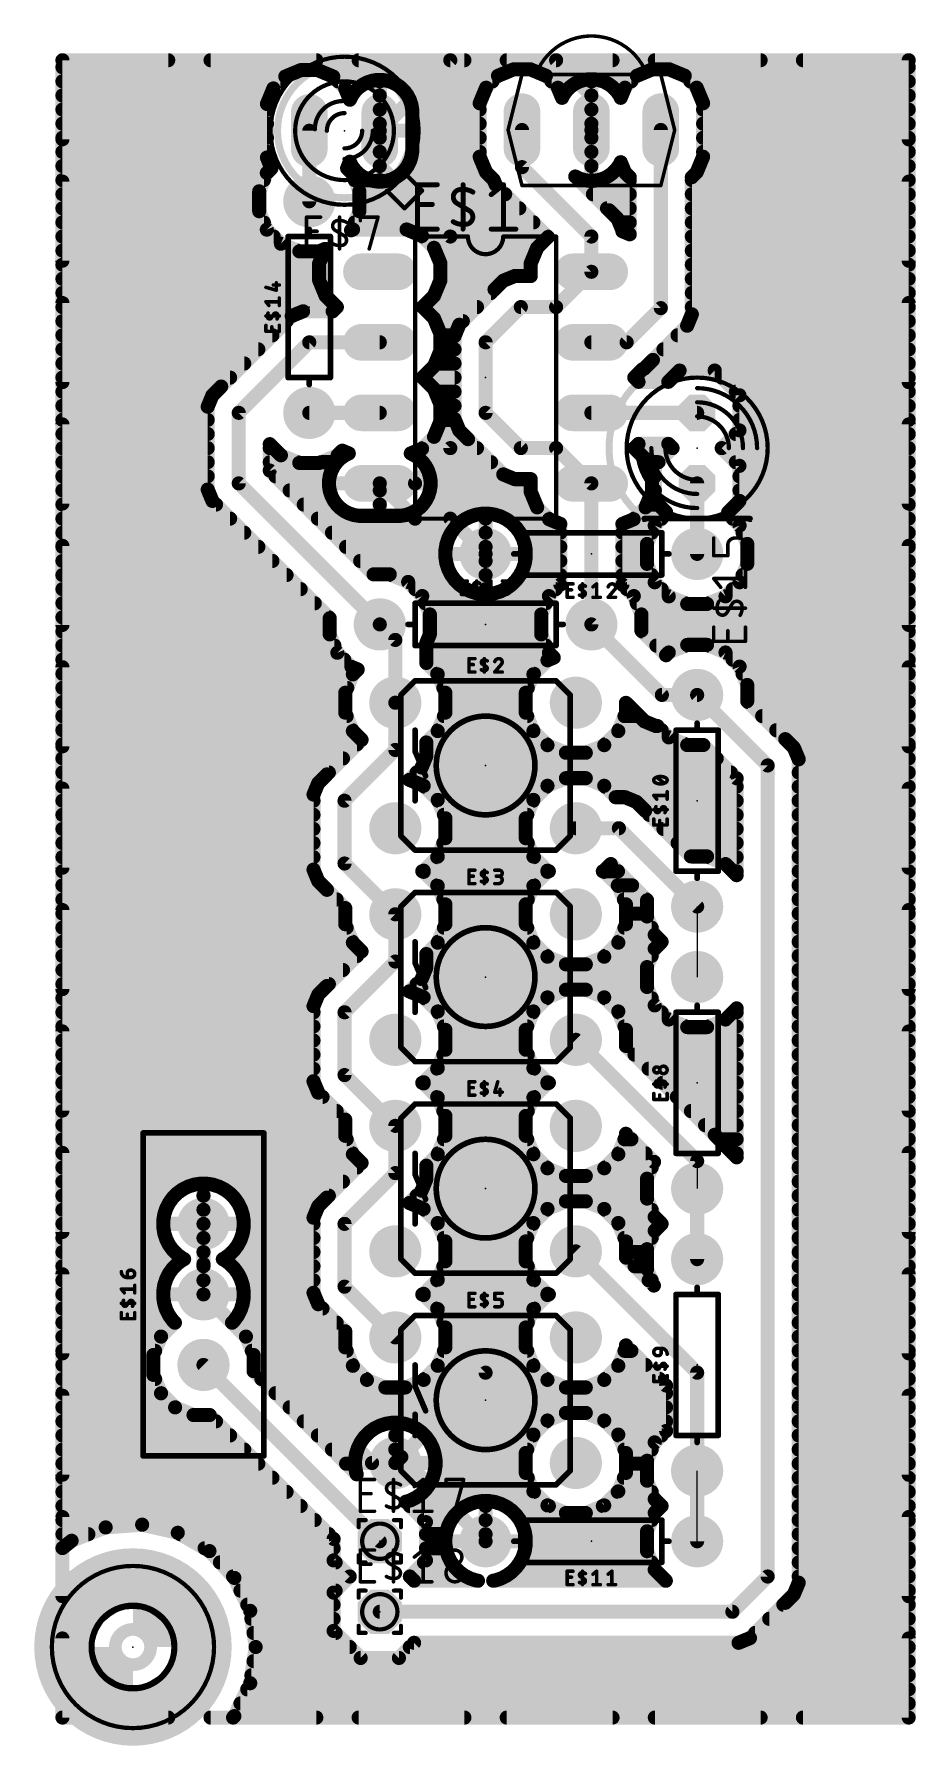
# Model space of a CAD drawing. Extents: x -1 to 30.7, y -1 to 60.6.
import ezdxf

# ---------------------------------------------------------------- set-up
doc = ezdxf.new("R2010")
doc.units = 0
for name, color, linetype in [('16', 175, 'CONTINUOUS'), ('17', 82, 'CONTINUOUS'), ('19', 53, 'CONTINUOUS'), ('20', 30, 'CONTINUOUS'), ('21', 253, 'CONTINUOUS'), ('23', 7, 'CONTINUOUS'), ('25', 253, 'CONTINUOUS'), ('39', 22, 'CONTINUOUS'), ('40', 175, 'CONTINUOUS'), ('41', 22, 'CONTINUOUS'), ('42', 175, 'CONTINUOUS'), ('43', 82, 'CONTINUOUS'), ('51', 253, 'CONTINUOUS')]:
    doc.layers.add(name, color=color, linetype=linetype)

# ---------------------------------------------------------------- blocks, each defined once
blk = doc.blocks.new('LONGP100')
at = {"const_width": 1}
blk.add_lwpolyline([(-0.5, 0), (0.5, 0)], dxfattribs=at)
at = {"const_width": 0.5}
for points in [[(-0.5, 0.25, 1), (-0.5, -0.25)], [(0.5, -0.25, 1), (0.5, 0.25)]]:
    blk.add_lwpolyline(points, format="xyb", dxfattribs=at)
blk = doc.blocks.new('ROUNDP')
at = {"const_width": 0.5}
blk.add_lwpolyline([(0, -0.25, 1), (0, 0.25, 1), (0, -0.25)], format="xyb", dxfattribs=at)
blk = doc.blocks.new('OCTAGONP')
at = {"const_width": 0.5}
blk.add_lwpolyline([(-0.25, -0.1036), (-0.25, 0.1036), (-0.1036, 0.25), (0.1036, 0.25), (0.25, 0.1036), (0.25, -0.1036), (0.1036, -0.25), (-0.1036, -0.25), (-0.25, -0.1036), (-0.25, 0.1036)], dxfattribs=at)

msp = doc.modelspace()

# ---------------------------------------------------------------- linework, layer by layer
at = {"layer": '16', "const_width": 0.508}
for points in [[(0, 6.1042), (0, 59.69)], [(0, 59.69), (30.48, 59.69)], [(13.97, 59.69), (11.43, 57.15)], [(17.78, 59.69), (13.97, 59.69)], [(19.0512, 58.4188), (17.78, 59.69)], [(30.48, 59.69), (30.48, 0)], [(0, 59.436), (30.48, 59.436)], [(0, 58.928), (7.8523, 58.928)], [(8.0267, 59.1024), (7.598, 58.6737)], [(8.5869, 59.3344), (8.0267, 59.1024)], [(9.1931, 59.3344), (8.5869, 59.3344)], [(9.7533, 59.1024), (9.1931, 59.3344)], [(10.182, 58.6737), (9.7533, 59.1024)], [(9.9277, 58.928), (11.0886, 58.928)], [(11.1564, 58.95), (10.9815, 58.8932)], [(11.338, 58.9788), (11.1564, 58.95)], [(11.43, 58.9788), (11.338, 58.9788)], [(11.522, 58.9788), (11.43, 58.9788)], [(11.43, 58.9788), (11.43, 57.15)], [(11.43, 57.15), (11.43, 58.9788)], [(11.43, 58.928), (11.43, 58.928)], [(11.7036, 58.95), (11.522, 58.9788)], [(11.8785, 58.8932), (11.7036, 58.95)], [(11.7714, 58.928), (15.4869, 58.928)], [(15.6879, 59.129), (15.2592, 58.7003)], [(16.2481, 59.361), (15.6879, 59.129)], [(16.8543, 59.361), (16.2481, 59.361)], [(17.4145, 59.129), (16.8543, 59.361)], [(17.8432, 58.7003), (17.4145, 59.129)], [(17.6155, 58.928), (18.6279, 58.928)], [(18.7776, 58.9766), (18.6027, 58.9198)], [(18.9592, 59.0054), (18.7776, 58.9766)], [(19.0512, 59.0054), (18.9592, 59.0054)], [(19.1432, 59.0054), (19.0512, 59.0054)], [(19.0512, 59.0054), (19.0512, 57.1766)], [(19.0512, 57.1766), (19.0512, 59.0054)], [(19.0512, 58.928), (19.0512, 58.928)], [(19.3248, 58.9766), (19.1432, 59.0054)], [(19.4997, 58.9198), (19.3248, 58.9766)], [(19.4745, 58.928), (20.4869, 58.928)], [(20.6879, 59.129), (20.2592, 58.7003)], [(21.2481, 59.361), (20.6879, 59.129)], [(21.8543, 59.361), (21.2481, 59.361)], [(22.4145, 59.129), (21.8543, 59.361)], [(22.8432, 58.7003), (22.4145, 59.129)], [(22.6155, 58.928), (30.48, 58.928)], [(0, 58.42), (7.4929, 58.42)], [(7.598, 58.6737), (7.366, 58.1135)], [(10.3508, 58.266), (10.182, 58.6737)], [(10.2871, 58.42), (10.4293, 58.42)], [(10.4307, 58.4228), (10.3508, 58.266)], [(10.5388, 58.5716), (10.4307, 58.4228)], [(10.6688, 58.7016), (10.5388, 58.5716)], [(10.8176, 58.8097), (10.6688, 58.7016)], [(10.9815, 58.8932), (10.8176, 58.8097)], [(11.43, 58.42), (11.43, 58.42)], [(12.0424, 58.8097), (11.8785, 58.8932)], [(12.1912, 58.7016), (12.0424, 58.8097)], [(12.3212, 58.5716), (12.1912, 58.7016)], [(12.4293, 58.4228), (12.3212, 58.5716)], [(12.5128, 58.2589), (12.4293, 58.4228)], [(12.4307, 58.42), (15.1431, 58.42)], [(15.2592, 58.7003), (15.0272, 58.1401)], [(17.9941, 58.3359), (17.8432, 58.7003)], [(17.9593, 58.42), (18.0369, 58.42)], [(18.0519, 58.4494), (17.9941, 58.3359)], [(18.16, 58.5982), (18.0519, 58.4494)], [(18.29, 58.7282), (18.16, 58.5982)], [(18.4388, 58.8363), (18.29, 58.7282)], [(18.6027, 58.9198), (18.4388, 58.8363)], [(19.0512, 58.42), (19.0512, 58.42)], [(19.0512, 57.1766), (19.0512, 58.4188)], [(19.6636, 58.8363), (19.4997, 58.9198)], [(19.8124, 58.7282), (19.6636, 58.8363)], [(19.9424, 58.5982), (19.8124, 58.7282)], [(20.0505, 58.4494), (19.9424, 58.5982)], [(20.1083, 58.3359), (20.0505, 58.4494)], [(20.0655, 58.42), (20.1431, 58.42)], [(20.2592, 58.7003), (20.1083, 58.3359)], [(23.0752, 58.1401), (22.8432, 58.7003)], [(22.9593, 58.42), (30.48, 58.42)], [(0, 57.912), (7.366, 57.912)], [(7.366, 58.1135), (7.366, 56.1865)], [(11.43, 57.912), (11.43, 57.912)], [(12.5696, 58.084), (12.5128, 58.2589)], [(12.5984, 57.9024), (12.5696, 58.084)], [(12.5969, 57.912), (15.0272, 57.912)], [(12.5984, 57.15), (12.5984, 57.9024)], [(15.0272, 58.1401), (15.0272, 56.2131)], [(19.0512, 57.912), (19.0512, 57.912)], [(23.0752, 56.2131), (23.0752, 58.1401)], [(23.0752, 57.912), (30.48, 57.912)], [(0, 57.404), (7.366, 57.404)], [(8.89, 57.15), (8.89, 54.61)], [(11.43, 57.404), (11.43, 57.404)], [(11.43, 55.3212), (11.43, 57.15)], [(11.43, 57.15), (11.43, 57.15)], [(11.43, 57.15), (11.43, 55.3212)], [(12.5984, 57.15), (11.43, 57.15)], [(11.43, 57.15), (11.43, 57.15)], [(11.43, 57.15), (12.5984, 57.15)], [(11.43, 57.15), (11.43, 57.15)], [(11.43, 55.88), (11.43, 57.15)], [(12.5984, 57.404), (15.0272, 57.404)], [(12.5984, 56.3976), (12.5984, 57.15)], [(16.5512, 57.1766), (16.5512, 55.8388)], [(19.0512, 57.404), (19.0512, 57.404)], [(19.0512, 55.3478), (19.0512, 57.1766)], [(19.0512, 57.1766), (19.0512, 57.1766)], [(19.0512, 57.1766), (19.0512, 55.3478)], [(19.0512, 57.1766), (19.0512, 57.1766)], [(21.5512, 57.1766), (21.5512, 50.7612)], [(23.0752, 57.404), (30.48, 57.404)], [(0, 56.896), (7.366, 56.896)], [(11.43, 56.896), (11.43, 56.896)], [(12.5984, 56.896), (15.0272, 56.896)], [(19.0512, 56.896), (19.0512, 56.896)], [(23.0752, 56.896), (30.48, 56.896)], [(0, 56.388), (7.366, 56.388)], [(0, 55.88), (7.4929, 55.88)], [(7.366, 56.1865), (7.5271, 55.7975)], [(10.2529, 55.7975), (10.3508, 56.034)], [(10.2871, 55.88), (10.4293, 55.88)], [(10.3508, 56.034), (10.4307, 55.8772)], [(10.4307, 55.8772), (10.5388, 55.7284)], [(11.43, 56.388), (11.43, 56.388)], [(11.43, 55.88), (11.43, 55.88)], [(13.97, 53.34), (11.43, 55.88)], [(12.3212, 55.7284), (12.4293, 55.8772)], [(12.4293, 55.8772), (12.5128, 56.0411)], [(12.4307, 55.88), (15.1652, 55.88)], [(12.5128, 56.0411), (12.5696, 56.216)], [(12.5696, 56.216), (12.5984, 56.3976)], [(12.5969, 56.388), (15.0272, 56.388)], [(15.0272, 56.2131), (15.2592, 55.6529)], [(19.0512, 56.388), (19.0512, 56.388)], [(19.0512, 55.88), (19.0512, 55.88)], [(19.9424, 55.755), (20.0505, 55.9038)], [(20.0332, 55.88), (20.1652, 55.88)], [(20.0505, 55.9038), (20.1083, 56.0173)], [(20.1083, 56.0173), (20.2592, 55.6529)], [(22.8432, 55.6529), (23.0752, 56.2131)], [(22.9372, 55.88), (30.48, 55.88)], [(23.0752, 56.388), (30.48, 56.388)], [(0, 55.372), (7.2536, 55.372)], [(7.3612, 55.6315), (7.0866, 54.9687)], [(7.5271, 55.7975), (7.3612, 55.6315)], [(10.4188, 55.6315), (10.2529, 55.7975)], [(10.6934, 54.9687), (10.4188, 55.6315)], [(10.5264, 55.372), (11.0886, 55.372)], [(10.5388, 55.7284), (10.6688, 55.5984)], [(10.6688, 55.5984), (10.8176, 55.4903)], [(10.8176, 55.4903), (10.9815, 55.4068)], [(10.9815, 55.4068), (11.1564, 55.35)], [(11.1564, 55.35), (11.338, 55.3212)], [(11.338, 55.3212), (11.43, 55.3212)], [(11.43, 55.372), (11.43, 55.372)], [(11.43, 55.3212), (11.522, 55.3212)], [(11.522, 55.3212), (11.7036, 55.35)], [(11.7036, 55.35), (11.8785, 55.4068)], [(11.7714, 55.372), (15.5349, 55.372)], [(11.8785, 55.4068), (12.0424, 55.4903)], [(12.0424, 55.4903), (12.1912, 55.5984)], [(12.1912, 55.5984), (12.3212, 55.7284)], [(15.2592, 55.6529), (15.5312, 55.381)], [(15.5312, 55.381), (15.6037, 55.2057)], [(16.5512, 55.8388), (19.05, 53.34)], [(19.6831, 54.2875), (18.469, 55.5015)], [(18.469, 55.5015), (18.6027, 55.4334)], [(18.5985, 55.372), (18.8064, 55.372)], [(18.6027, 55.4334), (18.7776, 55.3766)], [(18.7776, 55.3766), (18.9592, 55.3478)], [(18.9592, 55.3478), (19.0512, 55.3478)], [(19.0512, 55.372), (19.0512, 55.372)], [(19.0512, 55.3478), (19.1432, 55.3478)], [(19.1432, 55.3478), (19.3248, 55.3766)], [(19.296, 55.372), (20.4336, 55.372)], [(19.3248, 55.3766), (19.4997, 55.4334)], [(19.4997, 55.4334), (19.6636, 55.5169)], [(19.6636, 55.5169), (19.8124, 55.625)], [(19.8124, 55.625), (19.9424, 55.755)], [(20.2592, 55.6529), (20.4336, 55.4785)], [(20.4336, 55.4785), (20.4336, 53.42)], [(22.6688, 55.4785), (22.8432, 55.6529)], [(22.6688, 50.5389), (22.6688, 55.4785)], [(22.6688, 55.372), (30.48, 55.372)], [(0, 54.864), (7.0866, 54.864)], [(7.0866, 54.9687), (7.0866, 54.2513)], [(10.6934, 54.2513), (10.6934, 54.9687)], [(10.6934, 54.864), (15.9455, 54.864)], [(15.6037, 55.2057), (17.4869, 53.3226)], [(19.1065, 54.864), (20.4336, 54.864)], [(22.6688, 54.864), (30.48, 54.864)], [(0, 54.356), (7.0866, 54.356)], [(7.0866, 54.2513), (7.3612, 53.5885)], [(10.4188, 53.5885), (10.6934, 54.2513)], [(10.6934, 54.356), (16.4535, 54.356)], [(19.6145, 54.356), (20.4336, 54.356)], [(19.9975, 53.9731), (19.6831, 54.2875)], [(22.6688, 54.356), (30.48, 54.356)], [(0, 53.848), (7.2536, 53.848)], [(7.3612, 53.5885), (7.8685, 53.0812)], [(10.4665, 53.594), (10.3946, 53.5642)], [(10.3946, 53.5642), (10.4188, 53.5885)], [(12.3935, 53.594), (10.4665, 53.594)], [(10.5264, 53.848), (16.9615, 53.848)], [(12.9537, 53.362), (12.3935, 53.594)], [(20.1676, 53.5623), (19.9975, 53.9731)], [(20.0493, 53.848), (20.4336, 53.848)], [(20.1676, 53.5302), (20.1676, 53.5623)], [(20.4336, 53.42), (20.1676, 53.5302)], [(22.6688, 53.848), (30.48, 53.848)], [(0, 53.34), (7.6096, 53.34)], [(0, 52.832), (8.47, 52.832)], [(7.8685, 53.0812), (8.5313, 52.8066)], [(8.5313, 52.8066), (9.2487, 52.8066)], [(9.4617, 52.8948), (9.2456, 52.3731)], [(9.2487, 52.8066), (9.4617, 52.8948)], [(9.31, 52.832), (9.4357, 52.832)], [(13.3824, 52.9333), (12.9537, 53.362)], [(12.9757, 53.34), (17.4695, 53.34)], [(13.6144, 52.3731), (13.3824, 52.9333)], [(13.4243, 52.832), (17.0557, 52.832)], [(13.97, 45.72), (13.97, 53.34)], [(17.0976, 52.9333), (16.8656, 52.3731)], [(17.4869, 53.3226), (17.0976, 52.9333)], [(19.05, 53.34), (19.05, 52.07)], [(22.6688, 53.34), (30.48, 53.34)], [(22.6688, 52.832), (30.48, 52.832)], [(0, 52.324), (9.2456, 52.324)], [(9.2456, 52.3731), (9.2456, 51.7669)], [(13.6144, 51.7669), (13.6144, 52.3731)], [(13.6144, 52.324), (16.8656, 52.324)], [(16.8656, 52.3731), (16.8656, 51.9176)], [(22.6688, 52.324), (30.48, 52.324)], [(0, 51.816), (9.2456, 51.816)], [(9.2456, 51.7669), (9.4776, 51.2067)], [(13.3824, 51.2067), (13.6144, 51.7669)], [(13.6144, 51.816), (16.0424, 51.816)], [(15.8769, 51.7475), (15.5625, 51.4331)], [(16.2877, 51.9176), (15.8769, 51.7475)], [(16.8656, 51.9176), (16.2877, 51.9176)], [(17.78, 50.8), (19.05, 52.07)], [(22.6688, 51.816), (30.48, 51.816)], [(0, 51.308), (9.4357, 51.308)], [(9.4776, 51.2067), (9.8843, 50.8)], [(12.9757, 50.8), (13.3824, 51.2067)], [(13.4243, 51.308), (15.4375, 51.308)], [(15.5625, 51.4331), (14.2925, 50.1631)], [(22.6688, 51.308), (30.48, 51.308)], [(0, 50.8), (9.8843, 50.8)], [(8.2569, 50.4775), (5.7169, 47.9375)], [(8.6677, 50.6476), (8.2569, 50.4775)], [(9.7319, 50.6476), (8.6677, 50.6476)], [(9.8843, 50.8), (9.7319, 50.6476)], [(13.3824, 50.3933), (12.9757, 50.8)], [(12.9757, 50.8), (14.9295, 50.8)], [(13.6144, 49.8331), (13.3824, 50.3933)], [(15.24, 49.53), (16.51, 50.8)], [(16.51, 50.8), (17.78, 50.8)], [(21.5512, 50.7612), (20.32, 49.53)], [(22.4987, 50.1281), (22.6688, 50.5389)], [(22.6688, 50.8), (30.48, 50.8)], [(0, 50.292), (8.0715, 50.292)], [(0, 49.784), (7.5635, 49.784)], [(13.4243, 50.292), (14.4215, 50.292)], [(13.6144, 49.2269), (13.6144, 49.8331)], [(13.6144, 49.784), (14.1355, 49.784)], [(14.2925, 50.1631), (14.1224, 49.7523)], [(14.1224, 49.7523), (14.1224, 46.7677)], [(21.2675, 48.8969), (22.4987, 50.1281)], [(22.1545, 49.784), (30.48, 49.784)], [(22.5665, 50.292), (30.48, 50.292)], [(0, 49.276), (7.0555, 49.276)], [(8.89, 49.53), (6.35, 46.99)], [(11.43, 49.53), (8.89, 49.53)], [(13.3824, 48.6667), (13.6144, 49.2269)], [(13.6144, 49.276), (14.1224, 49.276)], [(15.24, 46.99), (15.24, 49.53)], [(20.32, 49.53), (19.05, 49.53)], [(21.6465, 49.276), (30.48, 49.276)], [(0, 48.768), (6.5475, 48.768)], [(12.9757, 48.26), (13.3824, 48.6667)], [(13.4243, 48.768), (14.1224, 48.768)], [(20.5957, 48.26), (20.8935, 48.5579)], [(20.8935, 48.5579), (20.9531, 48.5825)], [(20.9531, 48.5825), (21.2675, 48.8969)], [(21.1385, 48.768), (30.48, 48.768)], [(22.2287, 48.514), (21.8223, 48.1076)], [(23.4913, 48.514), (22.2287, 48.514)], [(24.384, 47.6213), (23.4913, 48.514)], [(0, 48.26), (6.0395, 48.26)], [(5.7169, 47.9375), (5.4025, 47.6231)], [(13.3824, 47.8533), (12.9757, 48.26)], [(12.9757, 48.26), (14.1224, 48.26)], [(13.6144, 47.2931), (13.3824, 47.8533)], [(20.7481, 48.1076), (20.5957, 48.26)], [(20.5957, 48.26), (21.9747, 48.26)], [(21.8223, 48.1076), (20.7481, 48.1076)], [(23.7453, 48.26), (30.48, 48.26)], [(0, 47.752), (5.5315, 47.752)], [(0, 47.244), (5.2455, 47.244)], [(5.4025, 47.6231), (5.2324, 47.2123)], [(5.2324, 47.2123), (5.2324, 44.2277)], [(13.4243, 47.752), (14.1224, 47.752)], [(13.6144, 46.6869), (13.6144, 47.2931)], [(13.6144, 47.244), (14.1224, 47.244)], [(24.2533, 47.752), (30.48, 47.752)], [(24.384, 46.3587), (24.384, 47.6213)], [(24.384, 47.244), (30.48, 47.244)], [(0, 46.736), (5.2324, 46.736)], [(6.35, 46.99), (6.35, 44.45)], [(8.89, 46.99), (11.43, 46.99)], [(13.3824, 46.1267), (13.6144, 46.6869)], [(13.6144, 46.736), (14.1355, 46.736)], [(14.1224, 46.7677), (14.2925, 46.3569)], [(16.51, 45.72), (15.24, 46.99)], [(22.86, 46.99), (19.05, 46.99)], [(24.384, 46.736), (30.48, 46.736)], [(0, 46.228), (5.2324, 46.228)], [(12.9537, 45.698), (13.3824, 46.1267)], [(13.4243, 46.228), (14.4215, 46.228)], [(14.2925, 46.3569), (14.6069, 46.0425)], [(14.6069, 46.0425), (15.8769, 44.7725)], [(23.7453, 45.72), (24.384, 46.3587)], [(24.2533, 46.228), (30.48, 46.228)], [(0, 45.72), (5.2324, 45.72)], [(7.4676, 44.9129), (7.4676, 45.862)], [(7.4676, 45.862), (7.8685, 45.4612)], [(7.4676, 45.72), (7.6096, 45.72)], [(7.8685, 45.4612), (8.5313, 45.1866)], [(9.2487, 45.1866), (9.9115, 45.4612)], [(9.9115, 45.4612), (10.0775, 45.6271)], [(10.1572, 45.4493), (10.0084, 45.3412)], [(10.0775, 45.6271), (10.314, 45.5292)], [(10.314, 45.5292), (10.1572, 45.4493)], [(12.546, 45.5292), (12.9537, 45.698)], [(12.7028, 45.4493), (12.546, 45.5292)], [(12.7, 44.45), (13.97, 45.72)], [(12.8516, 45.3412), (12.7028, 45.4493)], [(12.9757, 45.72), (14.9295, 45.72)], [(17.78, 45.72), (16.51, 45.72)], [(19.05, 44.45), (17.78, 45.72)], [(20.5957, 45.72), (20.7481, 45.8724)], [(21.0024, 45.3133), (20.5957, 45.72)], [(20.5957, 45.72), (21.9747, 45.72)], [(20.7481, 45.8724), (21.8223, 45.8724)], [(21.9747, 45.72), (21.336, 45.0813)], [(21.8223, 45.8724), (21.9747, 45.72)], [(24.384, 45.0813), (23.7453, 45.72)], [(23.7453, 45.72), (30.48, 45.72)], [(0, 45.212), (5.2324, 45.212)], [(7.4676, 45.212), (8.47, 45.212)], [(11.2071, 41.1734), (7.4676, 44.9129)], [(8.5313, 45.1866), (9.2487, 45.1866)], [(9.31, 45.212), (9.8792, 45.212)], [(9.6868, 44.8985), (9.63, 44.7236)], [(9.7703, 45.0624), (9.6868, 44.8985)], [(9.8784, 45.2112), (9.7703, 45.0624)], [(10.0084, 45.3412), (9.8784, 45.2112)], [(12.9816, 45.2112), (12.8516, 45.3412)], [(12.9808, 45.212), (15.4375, 45.212)], [(13.0897, 45.0624), (12.9816, 45.2112)], [(13.1732, 44.8985), (13.0897, 45.0624)], [(13.23, 44.7236), (13.1732, 44.8985)], [(15.8769, 44.7725), (16.2877, 44.6024)], [(21.2344, 44.7531), (21.0024, 45.3133)], [(21.0443, 45.212), (21.4667, 45.212)], [(21.2344, 44.1469), (21.2344, 44.7531)], [(21.336, 45.0813), (21.336, 43.8187)], [(24.2533, 45.212), (30.48, 45.212)], [(24.384, 43.8187), (24.384, 45.0813)], [(0, 44.704), (5.2324, 44.704)], [(0, 44.196), (5.2455, 44.196)], [(5.2324, 44.2277), (5.4025, 43.8169)], [(6.35, 44.45), (11.43, 39.37)], [(7.6765, 44.704), (9.6269, 44.704)], [(8.1845, 44.196), (9.6269, 44.196)], [(9.63, 44.7236), (9.6012, 44.542)], [(9.6012, 44.542), (9.6012, 44.45)], [(9.6012, 44.45), (11.43, 44.45)], [(11.43, 44.45), (9.6012, 44.45)], [(9.6012, 44.45), (9.6012, 44.358)], [(9.6012, 44.358), (9.63, 44.1764)], [(9.63, 44.1764), (9.6868, 44.0015)], [(11.43, 44.45), (11.43, 44.45)], [(11.43, 43.2816), (11.43, 44.45)], [(11.43, 44.45), (11.43, 44.45)], [(11.43, 44.45), (11.43, 43.2816)], [(13.2588, 44.45), (11.43, 44.45)], [(11.43, 44.45), (11.43, 44.45)], [(11.43, 44.45), (13.2588, 44.45)], [(12.7, 43.18), (11.43, 44.45)], [(11.43, 44.45), (12.7, 44.45)], [(11.43, 44.196), (11.43, 44.196)], [(13.1732, 44.0015), (13.23, 44.1764)], [(13.2588, 44.542), (13.23, 44.7236)], [(13.23, 44.1764), (13.2588, 44.358)], [(13.2331, 44.704), (16.0424, 44.704)], [(13.2331, 44.196), (16.8656, 44.196)], [(13.2588, 44.45), (13.2588, 44.542)], [(13.2588, 44.358), (13.2588, 44.45)], [(16.2877, 44.6024), (16.8656, 44.6024)], [(16.8656, 44.6024), (16.8656, 44.1469)], [(16.8656, 44.1469), (17.0976, 43.5867)], [(19.05, 44.45), (19.05, 39.37)], [(21.0024, 43.5867), (21.2344, 44.1469)], [(21.2344, 44.704), (21.336, 44.704)], [(21.2344, 44.196), (21.336, 44.196)], [(22.86, 44.45), (22.86, 41.91)], [(24.384, 44.704), (30.48, 44.704)], [(24.384, 44.196), (30.48, 44.196)], [(0, 43.688), (5.5315, 43.688)], [(5.4025, 43.8169), (9.6266, 39.5929)], [(8.6925, 43.688), (9.8792, 43.688)], [(9.6868, 44.0015), (9.7703, 43.8376)], [(9.7703, 43.8376), (9.8784, 43.6888)], [(9.8784, 43.6888), (10.0084, 43.5588)], [(10.0084, 43.5588), (10.1572, 43.4507)], [(11.43, 43.688), (11.43, 43.688)], [(12.7028, 43.4507), (12.8516, 43.5588)], [(12.8516, 43.5588), (12.9816, 43.6888)], [(12.9808, 43.688), (17.0557, 43.688)], [(12.9816, 43.6888), (13.0897, 43.8376)], [(13.0897, 43.8376), (13.1732, 44.0015)], [(17.0976, 43.5867), (17.5263, 43.158)], [(20.5737, 43.158), (21.0024, 43.5867)], [(21.0443, 43.688), (21.4667, 43.688)], [(21.336, 43.8187), (21.7424, 43.4123)], [(23.9776, 43.4123), (24.384, 43.8187)], [(24.2533, 43.688), (30.48, 43.688)], [(0, 43.18), (6.0395, 43.18)], [(9.2005, 43.18), (14.5435, 43.18)], [(10.1572, 43.4507), (10.3211, 43.3672)], [(10.3211, 43.3672), (10.496, 43.3104)], [(10.496, 43.3104), (10.6776, 43.2816)], [(10.6776, 43.2816), (11.43, 43.2816)], [(11.43, 43.2816), (12.1824, 43.2816)], [(12.1824, 43.2816), (12.364, 43.3104)], [(12.364, 43.3104), (12.5389, 43.3672)], [(12.5389, 43.3672), (12.7028, 43.4507)], [(13.97, 43.18), (12.7, 43.18)], [(15.24, 41.91), (13.97, 43.18)], [(14.2968, 43.0143), (14.1357, 42.8532)], [(14.4812, 43.1483), (14.2968, 43.0143)], [(14.6842, 43.2517), (14.4812, 43.1483)], [(14.901, 43.3221), (14.6842, 43.2517)], [(15.1261, 43.3578), (14.901, 43.3221)], [(15.24, 43.3578), (15.1261, 43.3578)], [(15.24, 43.3578), (15.24, 41.91)], [(15.24, 41.91), (15.24, 43.3578)], [(15.3539, 43.3578), (15.24, 43.3578)], [(15.24, 43.18), (15.24, 43.18)], [(15.579, 43.3221), (15.3539, 43.3578)], [(15.7958, 43.2517), (15.579, 43.3221)], [(15.9988, 43.1483), (15.7958, 43.2517)], [(15.9365, 43.18), (17.5043, 43.18)], [(16.1832, 43.0143), (15.9988, 43.1483)], [(16.3443, 42.8532), (16.1832, 43.0143)], [(17.5263, 43.158), (17.9324, 42.9898)], [(17.9324, 42.9898), (17.9324, 40.8028)], [(20.1676, 42.9898), (20.5737, 43.158)], [(20.1676, 40.8028), (20.1676, 42.9898)], [(20.5957, 43.18), (21.5796, 43.18)], [(21.3312, 42.9315), (21.0566, 42.2687)], [(21.7424, 43.3428), (21.3312, 42.9315)], [(21.7424, 43.4123), (21.7424, 43.3428)], [(23.9776, 43.3428), (23.9776, 43.4123)], [(24.3888, 42.9315), (23.9776, 43.3428)], [(24.1404, 43.18), (30.48, 43.18)], [(24.6634, 42.2687), (24.3888, 42.9315)], [(0, 42.672), (6.5475, 42.672)], [(9.7085, 42.672), (14.0041, 42.672)], [(13.8983, 42.4658), (13.8279, 42.249)], [(14.0017, 42.6688), (13.8983, 42.4658)], [(14.1357, 42.8532), (14.0017, 42.6688)], [(15.24, 42.672), (15.24, 42.672)], [(16.4783, 42.6688), (16.3443, 42.8532)], [(16.476, 42.672), (17.9324, 42.672)], [(16.5817, 42.4658), (16.4783, 42.6688)], [(16.6521, 42.249), (16.5817, 42.4658)], [(20.1676, 42.672), (21.2236, 42.672)], [(24.4964, 42.672), (30.48, 42.672)], [(0, 42.164), (7.0555, 42.164)], [(10.2165, 42.164), (13.8144, 42.164)], [(13.8279, 42.249), (13.7922, 42.0239)], [(13.7922, 42.0239), (13.7922, 41.91)], [(13.7922, 41.91), (15.24, 41.91)], [(15.24, 41.91), (13.7922, 41.91)], [(13.7922, 41.91), (13.7922, 41.7961)], [(13.7922, 41.7961), (13.8279, 41.571)], [(15.24, 42.164), (15.24, 42.164)], [(15.24, 41.91), (15.24, 41.91)], [(15.24, 41.91), (15.24, 41.91)], [(15.24, 40.4622), (15.24, 41.91)], [(15.24, 41.91), (15.24, 41.91)], [(15.24, 41.91), (15.24, 40.4622)], [(16.6878, 41.91), (15.24, 41.91)], [(15.24, 41.91), (15.24, 41.91)], [(15.24, 41.91), (16.6878, 41.91)], [(15.24, 41.91), (15.24, 12.4206)], [(16.6878, 42.0239), (16.6521, 42.249)], [(16.6521, 41.571), (16.6878, 41.7961)], [(16.6656, 42.164), (17.9324, 42.164)], [(16.6878, 41.91), (16.6878, 42.0239)], [(16.6878, 41.7961), (16.6878, 41.91)], [(20.1676, 42.164), (21.0566, 42.164)], [(21.0566, 42.2687), (21.0566, 41.5513)], [(24.6634, 41.5513), (24.6634, 42.2687)], [(24.6634, 42.164), (30.48, 42.164)], [(0, 41.656), (7.5635, 41.656)], [(0, 41.148), (8.0715, 41.148)], [(10.7245, 41.656), (13.8144, 41.656)], [(11.7887, 41.1734), (11.2071, 41.1734)], [(12.4515, 40.8988), (11.7887, 41.1734)], [(11.85, 41.148), (14.004, 41.148)], [(13.8279, 41.571), (13.8983, 41.3542)], [(13.8983, 41.3542), (14.0017, 41.1512)], [(14.0017, 41.1512), (14.1357, 40.9668)], [(15.24, 41.656), (15.24, 41.656)], [(15.24, 41.148), (15.24, 41.148)], [(16.3443, 40.9668), (16.4783, 41.1512)], [(16.476, 41.148), (17.9324, 41.148)], [(16.4783, 41.1512), (16.5817, 41.3542)], [(16.5817, 41.3542), (16.6521, 41.571)], [(16.6656, 41.656), (17.9324, 41.656)], [(20.1676, 41.656), (21.0566, 41.656)], [(20.1676, 41.148), (21.2236, 41.148)], [(21.0566, 41.5513), (21.3312, 40.8885)], [(24.3888, 40.8885), (24.6634, 41.5513)], [(24.4964, 41.148), (30.48, 41.148)], [(24.6634, 41.656), (30.48, 41.656)], [(0, 40.64), (8.5795, 40.64)], [(12.9588, 40.3915), (12.4515, 40.8988)], [(12.7104, 40.64), (14.5435, 40.64)], [(14.1357, 40.9668), (14.2968, 40.8057)], [(14.2968, 40.8057), (14.4812, 40.6717)], [(14.4812, 40.6717), (14.6842, 40.5683)], [(14.6842, 40.5683), (14.901, 40.4978)], [(14.901, 40.4978), (15.1261, 40.4622)], [(15.1261, 40.4622), (15.24, 40.4622)], [(15.24, 40.64), (15.24, 40.64)], [(15.24, 40.4622), (15.3539, 40.4622)], [(15.3539, 40.4622), (15.579, 40.4978)], [(15.579, 40.4978), (15.7958, 40.5683)], [(15.7958, 40.5683), (15.9988, 40.6717)], [(15.9365, 40.64), (17.7696, 40.64)], [(15.9988, 40.6717), (16.1832, 40.8057)], [(16.1832, 40.8057), (16.3443, 40.9668)], [(17.9324, 40.8028), (17.5212, 40.3915)], [(20.5788, 40.3915), (20.1676, 40.8028)], [(20.3304, 40.64), (21.5796, 40.64)], [(21.3312, 40.8885), (21.8385, 40.3812)], [(23.8815, 40.3812), (24.3888, 40.8885)], [(24.1404, 40.64), (30.48, 40.64)], [(0, 40.132), (9.0875, 40.132)], [(13.2334, 39.7287), (12.9588, 40.3915)], [(13.0664, 40.132), (17.4136, 40.132)], [(17.5212, 40.3915), (17.2466, 39.7287)], [(20.8534, 39.7287), (20.5788, 40.3915)], [(20.6864, 40.132), (22.44, 40.132)], [(21.8385, 40.3812), (22.5013, 40.1066)], [(22.5013, 40.1066), (23.2187, 40.1066)], [(23.2187, 40.1066), (23.8815, 40.3812)], [(23.28, 40.132), (30.48, 40.132)], [(0, 39.624), (9.5955, 39.624)], [(9.6266, 39.5929), (9.6266, 39.0113)], [(11.9888, 38.8112), (11.43, 39.37)], [(13.2334, 39.0113), (13.2334, 39.7287)], [(13.2334, 39.624), (17.2466, 39.624)], [(17.2466, 39.7287), (17.2466, 39.0113)], [(19.05, 39.37), (21.59, 36.83)], [(20.8534, 39.1471), (20.8534, 39.7287)], [(20.8534, 39.624), (30.48, 39.624)], [(0, 39.116), (9.6266, 39.116)], [(0, 38.608), (9.7936, 38.608)], [(9.6266, 39.0113), (9.9012, 38.3485)], [(11.9888, 36.5506), (11.9888, 38.8112)], [(13.1064, 38.7047), (13.2334, 39.0113)], [(13.1064, 37.9834), (13.1064, 38.7047)], [(13.1064, 38.608), (17.4136, 38.608)], [(13.2334, 39.116), (17.2466, 39.116)], [(17.2466, 39.0113), (17.5212, 38.3485)], [(21.7401, 38.2605), (20.8534, 39.1471)], [(20.8845, 39.116), (30.48, 39.116)], [(21.3925, 38.608), (22.44, 38.608)], [(22.5013, 38.6334), (21.8385, 38.3588)], [(23.2187, 38.6334), (22.5013, 38.6334)], [(23.8815, 38.3588), (23.2187, 38.6334)], [(23.28, 38.608), (30.48, 38.608)], [(0, 38.1), (10.1496, 38.1)], [(9.9012, 38.3485), (10.4085, 37.8411)], [(13.1064, 38.1), (17.5193, 38.1)], [(13.5176, 37.5721), (13.1064, 37.9834)], [(17.4697, 38.0794), (16.9624, 37.5721)], [(17.6963, 38.1733), (17.4697, 38.0794)], [(17.5212, 38.3485), (17.6963, 38.1733)], [(21.8385, 38.3588), (21.7401, 38.2605)], [(24.3888, 37.8515), (23.8815, 38.3588)], [(24.1404, 38.1), (30.48, 38.1)], [(0, 37.592), (10.4798, 37.592)], [(10.46, 37.5721), (10.1854, 36.9093)], [(10.4085, 37.8411), (10.6351, 37.7473)], [(10.6351, 37.7473), (10.46, 37.5721)], [(13.4978, 37.592), (16.9822, 37.592)], [(13.7922, 36.9093), (13.5176, 37.5721)], [(16.9624, 37.5721), (16.6878, 36.9093)], [(24.6634, 37.1887), (24.3888, 37.8515)], [(24.4964, 37.592), (30.48, 37.592)], [(0, 37.084), (10.2578, 37.084)], [(10.1854, 36.9093), (10.1854, 36.1919)], [(13.7198, 37.084), (16.7602, 37.084)], [(13.7922, 36.1919), (13.7922, 36.9093)], [(16.6878, 36.9093), (16.6878, 36.1919)], [(21.59, 36.83), (22.86, 36.83)], [(25.4, 34.29), (22.86, 36.83)], [(24.6634, 36.6071), (24.6634, 37.1887)], [(24.6634, 37.084), (30.48, 37.084)], [(0, 36.576), (10.1854, 36.576)], [(10.1854, 36.1919), (10.46, 35.5291)], [(11.9888, 36.5506), (11.9888, 34.8488)], [(13.5176, 35.5291), (13.7922, 36.1919)], [(13.7922, 36.576), (16.6878, 36.576)], [(16.6878, 36.1919), (16.9624, 35.5291)], [(20.02, 35.5291), (20.2946, 36.1919)], [(20.2946, 36.1919), (20.2946, 36.5449)], [(20.2946, 36.5449), (20.6425, 36.1969)], [(20.6425, 36.1969), (20.6425, 36.1969)], [(20.6425, 36.1969), (20.9569, 35.8825)], [(26.0331, 35.2375), (24.6634, 36.6071)], [(24.6945, 36.576), (30.48, 36.576)], [(0, 36.068), (10.2367, 36.068)], [(0, 35.56), (10.4471, 35.56)], [(10.46, 35.5291), (10.7742, 35.2148)], [(13.1064, 35.1178), (13.5176, 35.5291)], [(13.5305, 35.56), (16.9495, 35.56)], [(13.7409, 36.068), (16.7391, 36.068)], [(16.9624, 35.5291), (17.4697, 35.0218)], [(19.5127, 35.0218), (20.02, 35.5291)], [(20.0329, 35.56), (21.5796, 35.56)], [(20.2433, 36.068), (20.7715, 36.068)], [(20.9569, 35.8825), (21.3677, 35.7124)], [(21.3677, 35.7124), (21.4272, 35.7124)], [(21.4272, 35.7124), (21.8385, 35.3011)], [(25.2025, 36.068), (30.48, 36.068)], [(25.7105, 35.56), (30.48, 35.56)], [(0, 35.052), (10.6115, 35.052)], [(10.7742, 35.2148), (9.5269, 33.9675)], [(13.1064, 34.6265), (13.1064, 35.1178)], [(13.1064, 35.052), (17.4394, 35.052)], [(17.4697, 35.0218), (18.1325, 34.7472)], [(18.8499, 34.7472), (19.5127, 35.0218)], [(19.543, 35.052), (22.44, 35.052)], [(21.8385, 35.3011), (22.5013, 35.0266)], [(22.5013, 35.0266), (23.0829, 35.0266)], [(23.0829, 35.0266), (24.2824, 33.8271)], [(26.3475, 34.9231), (26.0331, 35.2375)], [(26.0331, 35.2375), (26.0331, 35.2375)], [(26.2185, 35.052), (30.48, 35.052)], [(26.5176, 34.5123), (26.3475, 34.9231)], [(0, 34.544), (10.1035, 34.544)], [(11.9888, 34.8488), (10.16, 33.02)], [(12.9363, 34.2157), (13.1064, 34.6265)], [(13.0722, 34.544), (23.5655, 34.544)], [(18.1325, 34.7472), (18.8499, 34.7472)], [(25.4, 5.08), (25.4, 34.29)], [(26.5045, 34.544), (30.48, 34.544)], [(26.5176, 4.8577), (26.5176, 34.5123)], [(0, 34.036), (9.5955, 34.036)], [(9.2125, 33.6531), (9.0424, 33.2423)], [(9.5269, 33.9675), (9.2125, 33.6531)], [(12.493, 33.7725), (12.9363, 34.2157)], [(13.0103, 33.5582), (12.493, 33.7725)], [(12.7565, 34.036), (24.0735, 34.036)], [(18.1325, 33.8328), (17.4697, 33.5582)], [(18.8499, 33.8328), (18.1325, 33.8328)], [(19.5127, 33.5582), (18.8499, 33.8328)], [(24.2824, 33.8271), (24.2824, 30.338)], [(26.5176, 34.036), (30.48, 34.036)], [(0, 33.528), (9.1607, 33.528)], [(9.0424, 33.2423), (9.0424, 30.5371)], [(13.5176, 33.0509), (13.0103, 33.5582)], [(13.0406, 33.528), (17.4394, 33.528)], [(13.7922, 32.3881), (13.5176, 33.0509)], [(16.9624, 33.0509), (16.6878, 32.3881)], [(17.4697, 33.5582), (16.9624, 33.0509)], [(19.924, 33.147), (19.5127, 33.5582)], [(19.543, 33.528), (24.2824, 33.528)], [(20.2629, 33.147), (19.924, 33.147)], [(20.6737, 32.9769), (20.2629, 33.147)], [(26.5176, 33.528), (30.48, 33.528)], [(0, 33.02), (9.0424, 33.02)], [(0, 32.512), (9.0424, 32.512)], [(10.16, 33.02), (10.16, 30.7594)], [(13.5305, 33.02), (16.9495, 33.02)], [(13.7409, 32.512), (16.7391, 32.512)], [(20.5695, 33.02), (24.2824, 33.02)], [(20.9881, 32.6625), (20.6737, 32.9769)], [(22.6371, 31.0134), (20.9881, 32.6625)], [(21.1385, 32.512), (24.2824, 32.512)], [(26.5176, 33.02), (30.48, 33.02)], [(26.5176, 32.512), (30.48, 32.512)], [(0, 32.004), (9.0424, 32.004)], [(13.7922, 31.6707), (13.7922, 32.3881)], [(13.7922, 32.004), (16.6878, 32.004)], [(16.6878, 32.3881), (16.6878, 31.6707)], [(20.0406, 32.0294), (18.4912, 32.0294)], [(22.86, 29.21), (20.0406, 32.0294)], [(21.6465, 32.004), (24.2824, 32.004)], [(26.5176, 32.004), (30.48, 32.004)], [(0, 31.496), (9.0424, 31.496)], [(13.5176, 31.0079), (13.7922, 31.6707)], [(13.7198, 31.496), (16.7602, 31.496)], [(16.6878, 31.6707), (16.9624, 31.0079)], [(22.1545, 31.496), (24.2824, 31.496)], [(26.5176, 31.496), (30.48, 31.496)], [(0, 30.988), (9.0424, 30.988)], [(10.16, 30.7594), (11.9888, 28.9306)], [(13.0103, 30.5006), (13.5176, 31.0079)], [(13.4978, 30.988), (16.9822, 30.988)], [(16.9624, 31.0079), (17.4697, 30.5006)], [(19.5127, 30.5006), (19.7508, 30.7386)], [(19.7508, 30.7386), (21.0566, 29.4329)], [(23.2187, 31.0134), (22.6371, 31.0134)], [(23.8815, 30.7388), (23.2187, 31.0134)], [(23.28, 30.988), (24.2824, 30.988)], [(24.2824, 30.338), (23.8815, 30.7388)], [(26.5176, 30.988), (30.48, 30.988)], [(0, 30.48), (9.066, 30.48)], [(0, 29.972), (9.3669, 29.972)], [(9.0424, 30.5371), (9.2125, 30.1263)], [(9.2125, 30.1263), (9.5269, 29.8119)], [(12.9607, 30.48), (13.0103, 30.5006)], [(13.0103, 30.4594), (12.9607, 30.48)], [(12.9607, 30.48), (17.5193, 30.48)], [(13.5176, 29.9521), (13.0103, 30.4594)], [(13.4978, 29.972), (16.9822, 29.972)], [(13.7922, 29.2893), (13.5176, 29.9521)], [(16.9624, 29.9521), (16.6878, 29.2893)], [(17.4697, 30.4594), (16.9624, 29.9521)], [(17.4697, 30.5006), (17.5193, 30.48)], [(17.5193, 30.48), (17.4697, 30.4594)], [(19.4631, 30.48), (19.5127, 30.5006)], [(19.5127, 30.4594), (19.4631, 30.48)], [(19.4631, 30.48), (20.0095, 30.48)], [(20.02, 29.9521), (19.5127, 30.4594)], [(20.0002, 29.972), (20.5175, 29.972)], [(20.2946, 29.2893), (20.02, 29.9521)], [(24.1404, 30.48), (24.2824, 30.48)], [(26.5176, 30.48), (30.48, 30.48)], [(26.5176, 29.972), (30.48, 29.972)], [(0, 29.464), (9.8749, 29.464)], [(9.5269, 29.8119), (9.5269, 29.8119)], [(9.5269, 29.8119), (10.1854, 29.1535)], [(13.7198, 29.464), (16.7602, 29.464)], [(20.2222, 29.464), (21.0255, 29.464)], [(21.0566, 29.4329), (21.0566, 28.8513)], [(26.5176, 29.464), (30.48, 29.464)], [(0, 28.956), (10.1854, 28.956)], [(10.1854, 29.1535), (10.1854, 28.5719)], [(11.9888, 28.9306), (11.9888, 27.2288)], [(13.7922, 28.5719), (13.7922, 29.2893)], [(13.7922, 28.956), (16.6878, 28.956)], [(16.6878, 29.2893), (16.6878, 28.5719)], [(20.2946, 28.5719), (20.2946, 29.2893)], [(20.2946, 28.956), (21.0566, 28.956)], [(21.0566, 28.8513), (21.3312, 28.1885)], [(26.5176, 28.956), (30.48, 28.956)], [(0, 28.448), (10.2367, 28.448)], [(10.1854, 28.5719), (10.46, 27.9091)], [(13.5176, 27.9091), (13.7922, 28.5719)], [(13.7409, 28.448), (16.7391, 28.448)], [(16.6878, 28.5719), (16.9624, 27.9091)], [(20.02, 27.9091), (20.2946, 28.5719)], [(20.2433, 28.448), (21.2236, 28.448)], [(21.3312, 28.1885), (21.5796, 27.94)], [(26.5176, 28.448), (30.48, 28.448)], [(0, 27.94), (10.4471, 27.94)], [(10.7742, 27.5948), (9.5269, 26.3475)], [(10.46, 27.9091), (10.7742, 27.5948)], [(13.1064, 27.4978), (13.5176, 27.9091)], [(13.1064, 27.0065), (13.1064, 27.4978)], [(13.5305, 27.94), (16.9495, 27.94)], [(16.9624, 27.9091), (17.4697, 27.4017)], [(19.5127, 27.4017), (20.02, 27.9091)], [(20.0329, 27.94), (21.5796, 27.94)], [(21.3312, 27.6915), (21.0566, 27.0287)], [(21.5796, 27.94), (21.3312, 27.6915)], [(26.5176, 27.94), (30.48, 27.94)], [(0, 27.432), (10.6115, 27.432)], [(0, 26.924), (10.1035, 26.924)], [(11.9888, 27.2288), (10.16, 25.4)], [(12.9363, 26.5957), (13.1064, 27.0065)], [(13.0722, 26.924), (21.0566, 26.924)], [(13.1064, 27.432), (17.4394, 27.432)], [(17.4697, 27.4017), (18.1325, 27.1272)], [(18.1325, 27.1272), (18.8499, 27.1272)], [(18.8499, 27.1272), (19.5127, 27.4017)], [(19.543, 27.432), (21.2236, 27.432)], [(21.0566, 27.0287), (21.0566, 26.3113)], [(26.5176, 27.432), (30.48, 27.432)], [(26.5176, 26.924), (30.48, 26.924)], [(0, 26.416), (9.5955, 26.416)], [(9.5269, 26.3475), (9.2125, 26.0331)], [(12.493, 26.1525), (12.9363, 26.5957)], [(12.7565, 26.416), (21.0566, 26.416)], [(21.0566, 26.3113), (21.3312, 25.6485)], [(26.5176, 26.416), (30.48, 26.416)], [(0, 25.908), (9.1607, 25.908)], [(9.2125, 26.0331), (9.0424, 25.6223)], [(13.0103, 25.9382), (12.493, 26.1525)], [(13.5176, 25.4309), (13.0103, 25.9382)], [(13.0406, 25.908), (17.4394, 25.908)], [(17.4697, 25.9382), (16.9624, 25.4309)], [(18.1325, 26.2128), (17.4697, 25.9382)], [(18.8499, 26.2128), (18.1325, 26.2128)], [(19.5127, 25.9382), (18.8499, 26.2128)], [(20.02, 25.4309), (19.5127, 25.9382)], [(19.543, 25.908), (21.2236, 25.908)], [(21.3312, 25.6485), (21.8385, 25.1411)], [(26.5176, 25.908), (30.48, 25.908)], [(0, 25.4), (9.0424, 25.4)], [(9.0424, 25.6223), (9.0424, 22.9171)], [(10.16, 25.4), (10.16, 23.1394)], [(13.7922, 24.7681), (13.5176, 25.4309)], [(13.5305, 25.4), (16.9495, 25.4)], [(16.9624, 25.4309), (16.6878, 24.7681)], [(20.2946, 24.7681), (20.02, 25.4309)], [(20.0329, 25.4), (21.5796, 25.4)], [(21.8385, 25.1411), (22.5013, 24.8666)], [(23.2187, 24.8666), (23.8815, 25.1411)], [(23.8815, 25.1411), (24.2824, 25.542)], [(24.1404, 25.4), (24.2824, 25.4)], [(24.2824, 25.542), (24.2824, 20.178)], [(26.5176, 25.4), (30.48, 25.4)], [(0, 24.892), (9.0424, 24.892)], [(13.7409, 24.892), (16.7391, 24.892)], [(13.7922, 24.0507), (13.7922, 24.7681)], [(16.6878, 24.7681), (16.6878, 24.0507)], [(18.4912, 24.4094), (22.86, 20.0406)], [(20.2433, 24.892), (22.44, 24.892)], [(20.2946, 24.1865), (20.2946, 24.7681)], [(22.5013, 24.8666), (23.2187, 24.8666)], [(23.28, 24.892), (24.2824, 24.892)], [(26.5176, 24.892), (30.48, 24.892)], [(0, 24.384), (9.0424, 24.384)], [(0, 23.876), (9.0424, 23.876)], [(13.5176, 23.3879), (13.7922, 24.0507)], [(13.7198, 23.876), (16.7602, 23.876)], [(13.7922, 24.384), (16.6878, 24.384)], [(16.6878, 24.0507), (16.9624, 23.3879)], [(20.2946, 24.384), (24.2824, 24.384)], [(23.4931, 20.9881), (20.2946, 24.1865)], [(20.6051, 23.876), (24.2824, 23.876)], [(26.5176, 24.384), (30.48, 24.384)], [(26.5176, 23.876), (30.48, 23.876)], [(0, 23.368), (9.0424, 23.368)], [(13.0103, 22.8805), (13.5176, 23.3879)], [(13.4978, 23.368), (16.9822, 23.368)], [(16.9624, 23.3879), (17.4697, 22.8805)], [(21.1131, 23.368), (24.2824, 23.368)], [(26.5176, 23.368), (30.48, 23.368)], [(0, 22.86), (9.066, 22.86)], [(9.0424, 22.9171), (9.2125, 22.5063)], [(10.16, 23.1394), (11.9888, 21.3106)], [(12.9607, 22.86), (13.0103, 22.8805)], [(13.0103, 22.8394), (12.9607, 22.86)], [(12.9607, 22.86), (17.5193, 22.86)], [(13.5176, 22.3321), (13.0103, 22.8394)], [(17.4697, 22.8394), (16.9624, 22.3321)], [(17.4697, 22.8805), (17.5193, 22.86)], [(17.5193, 22.86), (17.4697, 22.8394)], [(21.6211, 22.86), (24.2824, 22.86)], [(26.5176, 22.86), (30.48, 22.86)], [(0, 22.352), (9.3669, 22.352)], [(9.2125, 22.5063), (10.1854, 21.5335)], [(13.4978, 22.352), (16.9822, 22.352)], [(13.7922, 21.6693), (13.5176, 22.3321)], [(16.9624, 22.3321), (16.6878, 21.6693)], [(22.1291, 22.352), (24.2824, 22.352)], [(26.5176, 22.352), (30.48, 22.352)], [(0, 21.844), (9.8749, 21.844)], [(0, 21.336), (10.1854, 21.336)], [(10.1854, 21.5335), (10.1854, 20.9519)], [(13.7198, 21.844), (16.7602, 21.844)], [(13.7922, 20.9519), (13.7922, 21.6693)], [(13.7922, 21.336), (16.6878, 21.336)], [(16.6878, 21.6693), (16.6878, 20.9519)], [(22.6371, 21.844), (24.2824, 21.844)], [(23.1451, 21.336), (24.2824, 21.336)], [(26.5176, 21.844), (30.48, 21.844)], [(26.5176, 21.336), (30.48, 21.336)], [(0, 20.828), (10.2367, 20.828)], [(10.1854, 20.9519), (10.46, 20.2891)], [(11.9888, 21.3106), (11.9888, 19.6088)], [(13.5176, 20.2891), (13.7922, 20.9519)], [(13.7409, 20.828), (16.7391, 20.828)], [(16.6878, 20.9519), (16.9624, 20.2891)], [(20.02, 20.2891), (20.2946, 20.9519)], [(20.2433, 20.828), (20.4921, 20.828)], [(20.2946, 20.9519), (20.2946, 21.0255)], [(20.2946, 21.0255), (21.307, 20.0131)], [(23.8075, 20.6737), (23.4931, 20.9881)], [(23.6531, 20.828), (24.2824, 20.828)], [(26.5176, 20.828), (30.48, 20.828)], [(0, 20.32), (10.4471, 20.32)], [(10.46, 20.2891), (10.7742, 19.9748)], [(13.1064, 19.8778), (13.5176, 20.2891)], [(13.5305, 20.32), (16.9495, 20.32)], [(16.9624, 20.2891), (17.4697, 19.7818)], [(19.5127, 19.7818), (20.02, 20.2891)], [(20.0329, 20.32), (21.0001, 20.32)], [(23.8395, 20.5963), (23.8075, 20.6737)], [(23.8815, 20.5788), (23.8395, 20.5963)], [(24.2824, 20.178), (23.8815, 20.5788)], [(24.1404, 20.32), (24.2824, 20.32)], [(26.5176, 20.32), (30.48, 20.32)], [(0, 19.812), (10.6115, 19.812)], [(10.7742, 19.9748), (9.5269, 18.7275)], [(11.9888, 19.6088), (10.16, 17.78)], [(13.1064, 19.3865), (13.1064, 19.8778)], [(13.1064, 19.812), (17.4394, 19.812)], [(17.4697, 19.7818), (18.1325, 19.5072)], [(18.1325, 19.5072), (18.8499, 19.5072)], [(18.8499, 19.5072), (19.5127, 19.7818)], [(19.543, 19.812), (21.2236, 19.812)], [(21.307, 20.0131), (21.0566, 19.4087)], [(22.86, 20.0406), (22.86, 16.51)], [(26.5176, 19.812), (30.48, 19.812)], [(0, 19.304), (10.1035, 19.304)], [(4.1368, 18.8843), (3.9757, 18.7232)], [(4.3212, 19.0183), (4.1368, 18.8843)], [(4.5242, 19.1217), (4.3212, 19.0183)], [(4.741, 19.1921), (4.5242, 19.1217)], [(4.9661, 19.2278), (4.741, 19.1921)], [(5.08, 19.2278), (4.9661, 19.2278)], [(5.1939, 19.2278), (5.08, 19.2278)], [(5.08, 19.2278), (5.08, 17.78)], [(5.08, 17.78), (5.08, 19.2278)], [(5.419, 19.1921), (5.1939, 19.2278)], [(5.6358, 19.1217), (5.419, 19.1921)], [(5.8388, 19.0183), (5.6358, 19.1217)], [(6.0232, 18.8843), (5.8388, 19.0183)], [(6.1843, 18.7232), (6.0232, 18.8843)], [(12.493, 18.5325), (12.9363, 18.9757)], [(12.9363, 18.9757), (13.1064, 19.3865)], [(13.0722, 19.304), (21.0566, 19.304)], [(21.0566, 19.4087), (21.0566, 18.6913)], [(26.5176, 19.304), (30.48, 19.304)], [(0, 18.796), (4.0485, 18.796)], [(0, 18.288), (3.7228, 18.288)], [(3.7383, 18.3358), (3.6679, 18.119)], [(3.8417, 18.5388), (3.7383, 18.3358)], [(3.9757, 18.7232), (3.8417, 18.5388)], [(5.08, 18.796), (5.08, 18.796)], [(5.08, 18.288), (5.08, 18.288)], [(6.1115, 18.796), (9.5955, 18.796)], [(6.3183, 18.5388), (6.1843, 18.7232)], [(6.4217, 18.3358), (6.3183, 18.5388)], [(6.4921, 18.119), (6.4217, 18.3358)], [(6.4372, 18.288), (9.1607, 18.288)], [(9.2125, 18.4131), (9.0424, 18.0023)], [(9.5269, 18.7275), (9.2125, 18.4131)], [(9.5269, 18.7275), (9.5269, 18.7275)], [(13.0103, 18.3182), (12.493, 18.5325)], [(12.7565, 18.796), (21.0566, 18.796)], [(13.5176, 17.8109), (13.0103, 18.3182)], [(13.0406, 18.288), (17.4394, 18.288)], [(17.4697, 18.3182), (16.9624, 17.8109)], [(18.1325, 18.5928), (17.4697, 18.3182)], [(18.8499, 18.5928), (18.1325, 18.5928)], [(19.5127, 18.3182), (18.8499, 18.5928)], [(20.02, 17.8109), (19.5127, 18.3182)], [(19.543, 18.288), (21.2236, 18.288)], [(21.0566, 18.6913), (21.3312, 18.0285)], [(26.5176, 18.796), (30.48, 18.796)], [(26.5176, 18.288), (30.48, 18.288)], [(0, 17.78), (5.08, 17.78)], [(3.6679, 18.119), (3.6322, 17.8939)], [(3.6322, 17.8939), (3.6322, 17.78)], [(3.6322, 17.78), (5.08, 17.78)], [(5.08, 17.78), (3.6322, 17.78)], [(3.6322, 17.78), (3.6322, 17.6661)], [(3.6322, 17.6661), (3.6679, 17.441)], [(5.08, 16.3322), (5.08, 17.78)], [(5.08, 17.78), (5.08, 17.78)], [(5.08, 17.78), (5.08, 15.24)], [(6.5278, 17.78), (5.08, 17.78)], [(5.08, 17.78), (5.08, 17.78)], [(5.08, 17.78), (6.5278, 17.78)], [(5.08, 17.78), (5.08, 17.78)], [(5.08, 17.78), (5.08, 17.78)], [(5.08, 17.78), (9.0424, 17.78)], [(5.08, 17.78), (5.08, 15.24)], [(6.5278, 17.8939), (6.4921, 18.119)], [(6.4921, 17.441), (6.5278, 17.6661)], [(6.5278, 17.78), (6.5278, 17.8939)], [(6.5278, 17.6661), (6.5278, 17.78)], [(9.0424, 18.0023), (9.0424, 15.2971)], [(10.16, 17.78), (10.16, 15.5194)], [(13.7922, 17.1481), (13.5176, 17.8109)], [(13.5305, 17.78), (16.9495, 17.78)], [(16.9624, 17.8109), (16.6878, 17.1481)], [(20.2946, 17.1481), (20.02, 17.8109)], [(20.0329, 17.78), (21.5796, 17.78)], [(21.3312, 18.0285), (21.5796, 17.78)], [(21.5796, 17.78), (21.3312, 17.5315)], [(26.5176, 17.78), (30.48, 17.78)], [(0, 17.272), (3.7228, 17.272)], [(3.6679, 17.441), (3.7383, 17.2242)], [(3.7383, 17.2242), (3.8417, 17.0212)], [(3.8417, 17.0212), (3.9757, 16.8368)], [(5.08, 17.272), (5.08, 17.272)], [(6.1843, 16.8368), (6.3183, 17.0212)], [(6.3183, 17.0212), (6.4217, 17.2242)], [(6.4217, 17.2242), (6.4921, 17.441)], [(6.4372, 17.272), (9.0424, 17.272)], [(13.7409, 17.272), (16.7391, 17.272)], [(13.7922, 16.4307), (13.7922, 17.1481)], [(16.6878, 17.1481), (16.6878, 16.4307)], [(20.2433, 17.272), (21.2236, 17.272)], [(20.2946, 16.5665), (20.2946, 17.1481)], [(21.3312, 17.5315), (21.0566, 16.8687)], [(26.5176, 17.272), (30.48, 17.272)], [(0, 16.764), (4.0485, 16.764)], [(3.9757, 16.8368), (4.1368, 16.6757)], [(4.1368, 16.6757), (4.3212, 16.5417)], [(4.3212, 16.4783), (4.1368, 16.3443)], [(4.3212, 16.5417), (4.3835, 16.51)], [(4.3835, 16.51), (4.3212, 16.4783)], [(5.08, 16.764), (5.08, 16.764)], [(5.7765, 16.51), (5.8388, 16.5417)], [(5.8388, 16.4783), (5.7765, 16.51)], [(5.8388, 16.5417), (6.0232, 16.6757)], [(6.0232, 16.3443), (5.8388, 16.4783)], [(6.0232, 16.6757), (6.1843, 16.8368)], [(6.1115, 16.764), (9.0424, 16.764)], [(13.5176, 15.7679), (13.7922, 16.4307)], [(13.7922, 16.764), (16.6878, 16.764)], [(16.6878, 16.4307), (16.9624, 15.7679)], [(18.4912, 16.7894), (22.86, 12.4206)], [(20.2946, 16.764), (21.0566, 16.764)], [(21.3018, 15.5593), (20.2946, 16.5665)], [(21.0566, 16.8687), (21.0566, 16.1513)], [(26.5176, 16.764), (30.48, 16.764)], [(0, 16.256), (4.0485, 16.256)], [(3.7383, 15.7958), (3.6679, 15.579)], [(3.8417, 15.9988), (3.7383, 15.7958)], [(3.9757, 16.1832), (3.8417, 15.9988)], [(4.1368, 16.3443), (3.9757, 16.1832)], [(5.08, 15.24), (5.08, 16.3322)], [(5.08, 16.256), (5.08, 16.256)], [(6.1843, 16.1832), (6.0232, 16.3443)], [(6.1115, 16.256), (9.0424, 16.256)], [(6.3183, 15.9988), (6.1843, 16.1832)], [(6.4217, 15.7958), (6.3183, 15.9988)], [(6.4921, 15.579), (6.4217, 15.7958)], [(13.7198, 16.256), (16.7602, 16.256)], [(20.6051, 16.256), (21.0566, 16.256)], [(21.0566, 16.1513), (21.3018, 15.5593)], [(26.5176, 16.256), (30.48, 16.256)], [(0, 15.748), (3.7228, 15.748)], [(0, 15.24), (5.08, 15.24)], [(3.6679, 15.579), (3.6322, 15.3539)], [(3.6322, 15.3539), (3.6322, 15.24)], [(3.6322, 15.24), (5.08, 15.24)], [(5.08, 15.24), (3.6322, 15.24)], [(3.6322, 15.24), (3.6322, 15.1261)], [(5.08, 15.748), (5.08, 15.748)], [(5.08, 15.24), (5.08, 15.24)], [(6.5278, 15.24), (5.08, 15.24)], [(5.08, 15.24), (5.08, 15.24)], [(5.08, 15.24), (6.5278, 15.24)], [(5.08, 15.24), (5.08, 15.24)], [(5.08, 15.24), (9.066, 15.24)], [(11.1506, 9.1694), (5.08, 15.24)], [(6.4372, 15.748), (9.0424, 15.748)], [(6.5278, 15.3539), (6.4921, 15.579)], [(6.5278, 15.24), (6.5278, 15.3539)], [(6.5278, 15.1261), (6.5278, 15.24)], [(9.0424, 15.2971), (9.2125, 14.8863)], [(10.16, 15.5194), (11.9888, 13.6906)], [(12.9607, 15.24), (13.0103, 15.2606)], [(13.0103, 15.2194), (12.9607, 15.24)], [(12.9607, 15.24), (17.5193, 15.24)], [(13.0103, 15.2606), (13.5176, 15.7679)], [(13.5176, 14.7121), (13.0103, 15.2194)], [(13.4978, 15.748), (16.9822, 15.748)], [(16.9624, 15.7679), (17.4697, 15.2606)], [(17.4697, 15.2194), (16.9624, 14.7121)], [(17.4697, 15.2606), (17.5193, 15.24)], [(17.5193, 15.24), (17.4697, 15.2194)], [(21.1131, 15.748), (21.2236, 15.748)], [(26.5176, 15.748), (30.48, 15.748)], [(26.5176, 15.24), (30.48, 15.24)], [(0, 14.732), (3.7228, 14.732)], [(3.6322, 15.1261), (3.6679, 14.901)], [(3.6679, 14.901), (3.7383, 14.6842)], [(3.7383, 14.6842), (3.8417, 14.4812)], [(6.3183, 14.4812), (6.4217, 14.6842)], [(6.4217, 14.6842), (6.4921, 14.901)], [(6.4372, 14.732), (9.3669, 14.732)], [(6.4921, 14.901), (6.5278, 15.1261)], [(9.2125, 14.8863), (10.1854, 13.9135)], [(13.4978, 14.732), (16.9822, 14.732)], [(13.7922, 14.0493), (13.5176, 14.7121)], [(16.9624, 14.7121), (16.6878, 14.0493)], [(26.5176, 14.732), (30.48, 14.732)], [(0, 14.224), (4.0485, 14.224)], [(4.0511, 14.2214), (3.5512, 13.7215)], [(3.8417, 14.4812), (3.9757, 14.2968)], [(3.9757, 14.2968), (4.0511, 14.2214)], [(6.1089, 14.2214), (6.1843, 14.2968)], [(6.6088, 13.7215), (6.1089, 14.2214)], [(6.1115, 14.224), (9.8749, 14.224)], [(6.1843, 14.2968), (6.3183, 14.4812)], [(13.7198, 14.224), (16.7602, 14.224)], [(13.7922, 13.3319), (13.7922, 14.0493)], [(16.6878, 14.0493), (16.6878, 13.3319)], [(26.5176, 14.224), (30.48, 14.224)], [(0, 13.716), (3.5489, 13.716)], [(3.5512, 13.7215), (3.2766, 13.0587)], [(6.8834, 13.0587), (6.6088, 13.7215)], [(6.6111, 13.716), (10.1854, 13.716)], [(10.1854, 13.9135), (10.1854, 13.3319)], [(10.1854, 13.3319), (10.46, 12.6691)], [(13.5176, 12.6691), (13.7922, 13.3319)], [(13.7922, 13.716), (16.6878, 13.716)], [(16.6878, 13.3319), (16.9624, 12.6691)], [(20.02, 12.6691), (20.2946, 13.3319)], [(20.2946, 13.3319), (20.2946, 13.4055)], [(20.2946, 13.4055), (21.7424, 11.9577)], [(26.5176, 13.716), (30.48, 13.716)], [(0, 13.208), (3.3384, 13.208)], [(0, 12.7), (3.2766, 12.7)], [(3.2766, 13.0587), (3.2766, 12.3413)], [(5.08, 12.7), (11.43, 6.35)], [(6.8216, 13.208), (10.2367, 13.208)], [(6.8834, 12.4771), (6.8834, 13.0587)], [(6.8834, 12.7), (10.4471, 12.7)], [(13.5305, 12.7), (16.9495, 12.7)], [(13.7409, 13.208), (16.7391, 13.208)], [(20.0329, 12.7), (21.0001, 12.7)], [(20.2433, 13.208), (20.4921, 13.208)], [(26.5176, 13.208), (30.48, 13.208)], [(26.5176, 12.7), (30.48, 12.7)], [(0, 12.192), (3.3384, 12.192)], [(3.2766, 12.3413), (3.5512, 11.6785)], [(10.599, 8.7615), (6.8834, 12.4771)], [(7.1685, 12.192), (10.937, 12.192)], [(10.46, 12.6691), (10.9673, 12.1618)], [(10.9673, 12.1618), (11.6301, 11.8872)], [(15.24, 12.4206), (12.2047, 9.3853)], [(12.3475, 11.8872), (13.0103, 12.1618)], [(13.0103, 12.1618), (13.5176, 12.6691)], [(13.0406, 12.192), (17.4394, 12.192)], [(16.9624, 12.6691), (17.4697, 12.1618)], [(17.4697, 12.1618), (18.1325, 11.8872)], [(18.8499, 11.8872), (19.5127, 12.1618)], [(19.5127, 12.1618), (20.02, 12.6691)], [(19.543, 12.192), (21.5081, 12.192)], [(22.86, 12.4206), (22.86, 6.35)], [(26.5176, 12.192), (30.48, 12.192)], [(0, 11.684), (3.5489, 11.684)], [(3.5512, 11.6785), (4.0585, 11.1712)], [(7.6765, 11.684), (21.7424, 11.684)], [(11.6301, 11.8872), (12.3475, 11.8872)], [(18.1325, 11.8872), (18.8499, 11.8872)], [(21.7424, 11.9577), (21.7424, 10.3228)], [(26.5176, 11.684), (30.48, 11.684)], [(0, 11.176), (4.0536, 11.176)], [(4.0585, 11.1712), (4.7213, 10.8966)], [(4.7213, 10.8966), (5.3029, 10.8966)], [(5.3029, 10.8966), (9.7663, 6.4332)], [(8.1845, 11.176), (21.7424, 11.176)], [(18.1325, 10.9728), (17.4697, 10.6982)], [(18.8499, 10.9728), (18.1325, 10.9728)], [(19.5127, 10.6982), (18.8499, 10.9728)], [(26.5176, 11.176), (30.48, 11.176)], [(0, 10.668), (5.5315, 10.668)], [(8.6925, 10.668), (17.4394, 10.668)], [(11.0456, 10.2737), (10.8845, 10.1126)], [(11.23, 10.4077), (11.0456, 10.2737)], [(11.433, 10.5111), (11.23, 10.4077)], [(11.6498, 10.5815), (11.433, 10.5111)], [(11.8749, 10.6172), (11.6498, 10.5815)], [(11.9888, 10.6172), (11.8749, 10.6172)], [(12.1027, 10.6172), (11.9888, 10.6172)], [(11.9888, 10.6172), (11.9888, 9.1694)], [(11.9888, 9.1694), (11.9888, 10.6172)], [(12.3278, 10.5815), (12.1027, 10.6172)], [(12.5446, 10.5111), (12.3278, 10.5815)], [(12.7476, 10.4077), (12.5446, 10.5111)], [(12.932, 10.2737), (12.7476, 10.4077)], [(13.0931, 10.1126), (12.932, 10.2737)], [(17.4697, 10.6982), (16.9624, 10.1909)], [(20.02, 10.1909), (19.5127, 10.6982)], [(19.543, 10.668), (21.7424, 10.668)], [(21.7424, 10.3228), (21.3312, 9.9115)], [(26.5176, 10.668), (30.48, 10.668)], [(0, 10.16), (6.0395, 10.16)], [(0, 9.652), (6.5475, 9.652)], [(9.2005, 10.16), (10.9319, 10.16)], [(9.7085, 9.652), (10.6233, 9.652)], [(10.6471, 9.7252), (10.5767, 9.5084)], [(10.7505, 9.9282), (10.6471, 9.7252)], [(10.8845, 10.1126), (10.7505, 9.9282)], [(11.9888, 10.16), (11.9888, 10.16)], [(11.9888, 9.652), (11.9888, 9.652)], [(13.0457, 10.16), (16.9495, 10.16)], [(13.2271, 9.9282), (13.0931, 10.1126)], [(13.3305, 9.7252), (13.2271, 9.9282)], [(13.4009, 9.5084), (13.3305, 9.7252)], [(13.3543, 9.652), (16.7391, 9.652)], [(16.9624, 10.1909), (16.6878, 9.5281)], [(20.2946, 9.5281), (20.02, 10.1909)], [(20.0329, 10.16), (21.5796, 10.16)], [(20.2433, 9.652), (21.2236, 9.652)], [(21.3312, 9.9115), (21.0566, 9.2487)], [(26.5176, 10.16), (30.48, 10.16)], [(26.5176, 9.652), (30.48, 9.652)], [(0, 9.144), (7.0555, 9.144)], [(10.2165, 9.144), (10.541, 9.144)], [(10.5767, 9.5084), (10.541, 9.2833)], [(10.541, 9.2833), (10.541, 9.1694)], [(10.541, 9.1694), (11.9888, 9.1694)], [(11.9888, 9.1694), (10.541, 9.1694)], [(10.541, 9.1694), (10.541, 9.0555)], [(10.541, 9.0555), (10.5767, 8.8304)], [(11.9888, 9.1694), (11.1506, 9.1694)], [(12.2047, 9.3853), (11.9888, 9.1694)], [(13.4366, 9.1694), (11.9888, 9.1694)], [(11.9888, 9.1694), (11.9888, 9.1694)], [(11.9888, 9.1694), (13.4366, 9.1694)], [(11.9888, 9.1694), (11.9888, 9.1694)], [(11.9888, 9.1694), (11.9888, 9.1694)], [(15.24, 6.35), (12.2047, 9.3853)], [(13.4366, 9.2833), (13.4009, 9.5084)], [(13.4009, 8.8304), (13.4366, 9.0555)], [(13.4366, 9.1694), (13.4366, 9.2833)], [(13.4366, 9.0555), (13.4366, 9.1694)], [(13.4366, 9.144), (16.6878, 9.144)], [(16.6878, 9.5281), (16.6878, 8.8107)], [(20.2946, 8.8107), (20.2946, 9.5281)], [(20.2946, 9.144), (21.0566, 9.144)], [(21.0566, 9.2487), (21.0566, 8.5313)], [(26.5176, 9.144), (30.48, 9.144)], [(0, 8.636), (7.5635, 8.636)], [(10.5767, 8.8304), (10.599, 8.7615)], [(13.0931, 8.2262), (13.2271, 8.4106)], [(13.2271, 8.4106), (13.3305, 8.6136)], [(13.3305, 8.6136), (13.4009, 8.8304)], [(13.3378, 8.636), (16.7602, 8.636)], [(16.6878, 8.8107), (16.9624, 8.1479)], [(20.02, 8.1479), (20.2946, 8.8107)], [(20.2222, 8.636), (21.0566, 8.636)], [(21.0566, 8.5313), (21.3312, 7.8685)], [(26.5176, 8.636), (30.48, 8.636)], [(0, 8.128), (8.0715, 8.128)], [(12.3639, 7.769), (12.5446, 7.8277)], [(13.0937, 7.0391), (12.3639, 7.769)], [(12.5446, 7.8277), (12.7476, 7.9311)], [(12.7476, 7.9311), (12.932, 8.0651)], [(12.932, 8.0651), (13.0931, 8.2262)], [(12.9949, 8.128), (16.9822, 8.128)], [(14.901, 7.7621), (14.6842, 7.6917)], [(15.1261, 7.7978), (14.901, 7.7621)], [(15.24, 7.7978), (15.1261, 7.7978)], [(15.3539, 7.7978), (15.24, 7.7978)], [(15.24, 7.7978), (15.24, 6.35)], [(15.24, 6.35), (15.24, 7.7978)], [(15.579, 7.7621), (15.3539, 7.7978)], [(15.7958, 7.6917), (15.579, 7.7621)], [(16.9624, 8.1479), (17.4697, 7.6406)], [(19.5127, 7.6406), (20.02, 8.1479)], [(20.0002, 8.128), (21.2236, 8.128)], [(21.3312, 7.8685), (21.5796, 7.62)], [(26.5176, 8.128), (30.48, 8.128)], [(0, 7.62), (8.5795, 7.62)], [(12.5128, 7.62), (14.5435, 7.62)], [(14.1357, 7.2932), (14.0017, 7.1088)], [(14.2968, 7.4543), (14.1357, 7.2932)], [(14.4812, 7.5883), (14.2968, 7.4543)], [(14.6842, 7.6917), (14.4812, 7.5883)], [(15.24, 7.62), (15.24, 7.62)], [(15.9988, 7.5883), (15.7958, 7.6917)], [(15.9365, 7.62), (17.5193, 7.62)], [(16.1832, 7.4543), (15.9988, 7.5883)], [(16.3443, 7.2932), (16.1832, 7.4543)], [(16.4783, 7.1088), (16.3443, 7.2932)], [(17.4697, 7.6406), (18.1325, 7.366)], [(18.1325, 7.366), (18.8499, 7.366)], [(18.8499, 7.366), (19.5127, 7.6406)], [(19.4631, 7.62), (21.5796, 7.62)], [(21.3312, 7.3715), (21.0566, 6.7087)], [(21.5796, 7.62), (21.3312, 7.3715)], [(26.5176, 7.62), (30.48, 7.62)], [(0, 7.112), (9.0875, 7.112)], [(0, 6.604), (0.9328, 6.604)], [(1.5565, 6.8488), (0.3302, 6.3675)], [(2.8703, 6.9472), (1.5565, 6.8488)], [(1.5565, 6.8488), (1.5565, 6.8488)], [(4.1547, 6.6541), (2.8703, 6.9472)], [(2.8703, 6.9472), (2.8703, 6.9472)], [(5.2956, 5.9954), (4.1547, 6.6541)], [(4.1547, 6.6541), (4.1547, 6.6541)], [(4.2414, 6.604), (9.5955, 6.604)], [(13.0208, 7.112), (14.0041, 7.112)], [(13.0937, 5.6609), (13.0937, 7.0391)], [(13.0937, 6.604), (13.8144, 6.604)], [(13.8279, 6.689), (13.7922, 6.4639)], [(13.8983, 6.9058), (13.8279, 6.689)], [(14.0017, 7.1088), (13.8983, 6.9058)], [(15.24, 7.112), (15.24, 7.112)], [(15.24, 6.604), (15.24, 6.604)], [(16.476, 7.112), (21.2236, 7.112)], [(16.5817, 6.9058), (16.4783, 7.1088)], [(16.6521, 6.689), (16.5817, 6.9058)], [(16.6878, 6.4639), (16.6521, 6.689)], [(16.6656, 6.604), (21.0566, 6.604)], [(21.0566, 6.7087), (21.0566, 5.9913)], [(26.5176, 7.112), (30.48, 7.112)], [(26.5176, 6.604), (30.48, 6.604)], [(0.3302, 6.3675), (0, 6.1042)], [(0.3302, 6.3675), (0.3302, 6.3675)], [(5.1213, 6.096), (9.7663, 6.096)], [(6.1916, 5.0296), (5.2956, 5.9954)], [(5.2956, 5.9954), (5.2956, 5.9954)], [(9.7663, 6.4332), (9.7663, 5.6609)], [(13.0937, 6.096), (13.8144, 6.096)], [(13.7922, 6.4639), (13.7922, 6.35)], [(13.7922, 6.35), (15.24, 6.35)], [(15.24, 6.35), (13.7922, 6.35)], [(13.7922, 6.35), (13.7922, 6.2361)], [(13.7922, 6.2361), (13.8279, 6.011)], [(13.8279, 6.011), (13.8983, 5.7942)], [(16.6878, 6.35), (15.24, 6.35)], [(15.24, 6.35), (15.24, 6.35)], [(15.24, 6.35), (16.6878, 6.35)], [(15.24, 6.35), (15.24, 6.35)], [(15.24, 6.35), (15.24, 6.35)], [(16.5817, 5.7942), (16.6521, 6.011)], [(16.6521, 6.011), (16.6878, 6.2361)], [(16.6656, 6.096), (21.0566, 6.096)], [(16.6878, 6.35), (16.6878, 6.4639)], [(16.6878, 6.2361), (16.6878, 6.35)], [(21.0566, 5.9913), (21.3312, 5.3285)], [(26.5176, 6.096), (30.48, 6.096)], [(5.6736, 5.588), (9.8392, 5.588)], [(9.7663, 5.6609), (10.3472, 5.08)], [(12.5128, 5.08), (13.0937, 5.6609)], [(13.0208, 5.588), (14.004, 5.588)], [(13.8983, 5.7942), (14.0017, 5.5912)], [(14.0017, 5.5912), (14.1357, 5.4068)], [(14.1357, 5.4068), (14.2968, 5.2457)], [(16.1832, 5.2457), (16.3443, 5.4068)], [(16.3443, 5.4068), (16.4783, 5.5912)], [(16.476, 5.588), (21.2236, 5.588)], [(16.4783, 5.5912), (16.5817, 5.7942)], [(21.3312, 5.3285), (21.732, 4.9276)], [(26.5176, 5.588), (30.48, 5.588)], [(6.1449, 5.08), (10.3472, 5.08)], [(6.7632, 3.8427), (6.1916, 5.0296)], [(6.1916, 5.0296), (6.1916, 5.0296)], [(10.3472, 5.08), (9.7663, 4.4991)], [(12.6652, 4.9276), (12.5128, 5.08)], [(12.5128, 5.08), (14.5435, 5.08)], [(14.9657, 4.9276), (12.6652, 4.9276)], [(14.2968, 5.2457), (14.4812, 5.1117)], [(14.4812, 5.1117), (14.6842, 5.0083)], [(14.6842, 5.0083), (14.901, 4.9379)], [(14.901, 4.9379), (14.9657, 4.9276)], [(15.5143, 4.9276), (15.579, 4.9379)], [(21.732, 4.9276), (15.5143, 4.9276)], [(15.579, 4.9379), (15.7958, 5.0083)], [(15.7958, 5.0083), (15.9988, 5.1117)], [(15.9365, 5.08), (21.5796, 5.08)], [(15.9988, 5.1117), (16.1832, 5.2457)], [(24.13, 3.81), (25.4, 5.08)], [(26.3475, 4.4469), (26.5176, 4.8577)], [(26.5176, 5.08), (30.48, 5.08)], [(6.412, 4.572), (9.8392, 4.572)], [(6.6567, 4.064), (9.7663, 4.064)], [(9.7663, 4.4991), (9.7663, 3.1209)], [(24.7631, 2.8625), (26.0331, 4.1325)], [(25.9645, 4.064), (30.48, 4.064)], [(26.0331, 4.1325), (26.3475, 4.4469)], [(26.3993, 4.572), (30.48, 4.572)], [(6.9596, 2.54), (6.7632, 3.8427)], [(6.7632, 3.8427), (6.7632, 3.8427)], [(6.8065, 3.556), (9.7663, 3.556)], [(11.43, 3.81), (24.13, 3.81)], [(25.4565, 3.556), (30.48, 3.556)], [(6.883, 3.048), (9.8392, 3.048)], [(9.7663, 3.1209), (10.7409, 2.1463)], [(24.3523, 2.6924), (24.7631, 2.8625)], [(24.9485, 3.048), (30.48, 3.048)], [(6.7632, 1.2373), (6.9596, 2.54)], [(6.9596, 2.54), (10.3472, 2.54)], [(12.1191, 2.1463), (12.6652, 2.6924)], [(12.5128, 2.54), (30.48, 2.54)], [(12.6652, 2.6924), (24.3523, 2.6924)], [(6.883, 2.032), (30.48, 2.032)], [(10.7409, 2.1463), (12.1191, 2.1463)], [(6.1916, 0.0504), (6.7632, 1.2373)], [(6.6567, 1.016), (30.48, 1.016)], [(6.7632, 1.2373), (6.7632, 1.2373)], [(6.8065, 1.524), (30.48, 1.524)], [(6.412, 0.508), (30.48, 0.508)], [(6.1449, 0), (6.1916, 0.0504)], [(30.48, 0), (6.1449, 0)], [(6.1449, 0), (30.48, 0)], [(6.1916, 0.0504), (6.1916, 0.0504)]]:
    msp.add_lwpolyline(points, dxfattribs=at)
at = {"layer": '16', "const_width": 0.254}
for points in [[(0.127, 59.69, 1), (-0.127, 59.69)], [(0, 59.817, 1), (0, 59.563)], [(13.97, 59.817, 1), (13.97, 59.563)], [(14.0598, 59.6002, 1), (13.8802, 59.7798)], [(17.8698, 59.7798, 1), (17.6902, 59.6002)], [(17.78, 59.563, 1), (17.78, 59.817)], [(30.607, 59.69, 1), (30.353, 59.69)], [(30.48, 59.563, 1), (30.48, 59.817)], [(0, 59.563, 1), (0, 59.309)], [(0, 59.055, 1), (0, 58.801)], [(7.8523, 58.801, 1), (7.8523, 59.055)], [(7.9781, 59.2197, 1), (8.0753, 58.985)], [(8.1165, 59.0126, 1), (7.9369, 59.1922)], [(8.5869, 59.4614, 1), (8.5869, 59.2074)], [(8.6355, 59.2171, 1), (8.5383, 59.4517)], [(9.2417, 59.4517, 1), (9.1445, 59.2171)], [(9.1931, 59.2074, 1), (9.1931, 59.4614)], [(9.8431, 59.1922, 1), (9.6635, 59.0126)], [(9.7047, 58.985, 1), (9.8019, 59.2197)], [(9.9277, 59.055, 1), (9.9277, 58.801)], [(11.1365, 59.0755, 1), (11.1763, 58.8246)], [(11.0886, 58.801, 1), (11.0886, 59.055)], [(11.1956, 58.8292, 1), (11.1172, 59.0708)], [(11.338, 59.1058, 1), (11.338, 58.8518)], [(11.43, 59.1058, 1), (11.43, 58.8518)], [(11.557, 58.9788, 1), (11.303, 58.9788)], [(11.557, 58.9788, 1), (11.303, 58.9788)], [(11.43, 59.055, 1), (11.43, 58.801)], [(11.3579, 58.8534, 1), (11.3182, 59.1042)], [(11.5418, 59.1042, 1), (11.5021, 58.8534)], [(11.43, 58.8518, 1), (11.43, 59.1058)], [(11.43, 58.801, 1), (11.43, 59.055)], [(11.522, 58.8518, 1), (11.522, 59.1058)], [(11.7428, 59.0708, 1), (11.6644, 58.8292)], [(11.7714, 59.055, 1), (11.7714, 58.801)], [(11.6837, 58.8246, 1), (11.7235, 59.0755)], [(15.4869, 58.801, 1), (15.4869, 59.055)], [(15.6393, 59.2463, 1), (15.7365, 59.0116)], [(15.7777, 59.0392, 1), (15.5981, 59.2188)], [(16.2481, 59.488, 1), (16.2481, 59.234)], [(16.2967, 59.2437, 1), (16.1995, 59.4783)], [(16.9029, 59.4783, 1), (16.8057, 59.2437)], [(16.8543, 59.234, 1), (16.8543, 59.488)], [(17.5043, 59.2188, 1), (17.3247, 59.0392)], [(17.3659, 59.0116, 1), (17.4631, 59.2463)], [(17.6155, 59.055, 1), (17.6155, 58.801)], [(18.6279, 58.801, 1), (18.6279, 59.055)], [(18.7577, 59.1021, 1), (18.7975, 58.8512)], [(18.8168, 58.8558, 1), (18.7384, 59.0974)], [(18.9592, 59.1324, 1), (18.9592, 58.8784)], [(19.0512, 59.1324, 1), (19.0512, 58.8784)], [(19.1782, 59.0054, 1), (18.9242, 59.0054)], [(19.1782, 59.0054, 1), (18.9242, 59.0054)], [(19.0512, 59.055, 1), (19.0512, 58.801)], [(18.9791, 58.88, 1), (18.9394, 59.1308)], [(19.163, 59.1308, 1), (19.1233, 58.88)], [(19.0512, 58.8784, 1), (19.0512, 59.1324)], [(19.0512, 58.801, 1), (19.0512, 59.055)], [(19.1432, 58.8784, 1), (19.1432, 59.1324)], [(19.364, 59.0974, 1), (19.2856, 58.8558)], [(19.3049, 58.8512, 1), (19.3447, 59.1021)], [(19.4745, 59.055, 1), (19.4745, 58.801)], [(20.4869, 58.801, 1), (20.4869, 59.055)], [(20.6393, 59.2463, 1), (20.7365, 59.0116)], [(20.7777, 59.0392, 1), (20.5981, 59.2188)], [(21.2481, 59.488, 1), (21.2481, 59.234)], [(21.2967, 59.2437, 1), (21.1995, 59.4783)], [(21.9029, 59.4783, 1), (21.8057, 59.2437)], [(21.8543, 59.234, 1), (21.8543, 59.488)], [(22.5043, 59.2188, 1), (22.3247, 59.0392)], [(22.3659, 59.0116, 1), (22.4631, 59.2463)], [(22.6155, 59.055, 1), (22.6155, 58.801)], [(30.48, 59.309, 1), (30.48, 59.563)], [(30.48, 58.801, 1), (30.48, 59.055)], [(0, 58.547, 1), (0, 58.293)], [(7.5082, 58.7635, 1), (7.6878, 58.5839)], [(7.7153, 58.6251, 1), (7.4807, 58.7223)], [(7.4929, 58.293, 1), (7.4929, 58.547)], [(10.2993, 58.7223, 1), (10.0646, 58.6251)], [(10.0922, 58.5839, 1), (10.2718, 58.7635)], [(10.2871, 58.547, 1), (10.2871, 58.293)], [(10.3279, 58.4974, 1), (10.5334, 58.3481)], [(10.5439, 58.3651, 1), (10.3175, 58.4804)], [(10.449, 58.6614, 1), (10.6286, 58.4818)], [(10.4293, 58.293, 1), (10.4293, 58.547)], [(10.6415, 58.4969, 1), (10.436, 58.6462)], [(10.5942, 58.8043, 1), (10.7435, 58.5989)], [(10.7586, 58.6118, 1), (10.579, 58.7914)], [(10.76, 58.9229, 1), (10.8753, 58.6965)], [(10.8923, 58.707, 1), (10.743, 58.9124)], [(10.9422, 59.014, 1), (11.0207, 58.7724)], [(11.0391, 58.78, 1), (10.9238, 59.0064)], [(11.43, 58.547, 1), (11.43, 58.293)], [(11.43, 58.293, 1), (11.43, 58.547)], [(11.9362, 59.0064, 1), (11.8209, 58.78)], [(11.8393, 58.7724, 1), (11.9178, 59.014)], [(12.117, 58.9124, 1), (11.9677, 58.707)], [(11.9847, 58.6965, 1), (12.1, 58.9229)], [(12.281, 58.7914, 1), (12.1014, 58.6118)], [(12.1165, 58.5989, 1), (12.2658, 58.8043)], [(12.4239, 58.6462, 1), (12.2185, 58.4969)], [(12.2314, 58.4818, 1), (12.411, 58.6614)], [(12.5425, 58.4804, 1), (12.3161, 58.3651)], [(12.4307, 58.547, 1), (12.4307, 58.293)], [(12.3266, 58.3481, 1), (12.532, 58.4974)], [(15.1694, 58.7901, 1), (15.349, 58.6105)], [(15.3765, 58.6517, 1), (15.1419, 58.7489)], [(15.1431, 58.293, 1), (15.1431, 58.547)], [(17.9605, 58.7489, 1), (17.7258, 58.6517)], [(17.7534, 58.6105, 1), (17.933, 58.7901)], [(17.9593, 58.547, 1), (17.9593, 58.293)], [(17.9491, 58.524, 1), (18.1546, 58.3747)], [(18.1651, 58.3917, 1), (17.9387, 58.507)], [(18.0702, 58.688, 1), (18.2498, 58.5084)], [(18.0369, 58.293, 1), (18.0369, 58.547)], [(18.2627, 58.5235, 1), (18.0572, 58.6728)], [(18.2154, 58.8309, 1), (18.3647, 58.6255)], [(18.3798, 58.6384, 1), (18.2002, 58.818)], [(18.3812, 58.9495, 1), (18.4965, 58.7231)], [(18.5135, 58.7336, 1), (18.3642, 58.939)], [(18.5634, 59.0406, 1), (18.6419, 58.799)], [(18.6603, 58.8066, 1), (18.545, 59.033)], [(19.0512, 58.547, 1), (19.0512, 58.293)], [(19.1782, 58.4188, 1), (18.9242, 58.4188)], [(18.9614, 58.329, 1), (19.141, 58.5086)], [(19.0512, 58.293, 1), (19.0512, 58.547)], [(19.5574, 59.033, 1), (19.4421, 58.8066)], [(19.4605, 58.799, 1), (19.539, 59.0406)], [(19.7382, 58.939, 1), (19.5889, 58.7336)], [(19.6059, 58.7231, 1), (19.7212, 58.9495)], [(19.9022, 58.818, 1), (19.7226, 58.6384)], [(19.7377, 58.6255, 1), (19.887, 58.8309)], [(20.0451, 58.6728, 1), (19.8397, 58.5235)], [(19.8526, 58.5084, 1), (20.0322, 58.688)], [(20.1637, 58.507, 1), (19.9373, 58.3917)], [(20.0655, 58.547, 1), (20.0655, 58.293)], [(19.9478, 58.3747, 1), (20.1532, 58.524)], [(20.1694, 58.7901, 1), (20.349, 58.6105)], [(20.3765, 58.6517, 1), (20.1419, 58.7489)], [(20.1431, 58.293, 1), (20.1431, 58.547)], [(22.9605, 58.7489, 1), (22.7258, 58.6517)], [(22.7534, 58.6105, 1), (22.933, 58.7901)], [(22.9593, 58.547, 1), (22.9593, 58.293)], [(30.48, 58.293, 1), (30.48, 58.547)], [(0, 58.039, 1), (0, 57.785)], [(7.493, 58.1135, 1), (7.239, 58.1135)], [(7.2487, 58.1621, 1), (7.4833, 58.0649)], [(7.366, 57.785, 1), (7.366, 58.039)], [(10.2377, 58.3237, 1), (10.464, 58.2084)], [(10.2335, 58.2174, 1), (10.4682, 58.3146)], [(11.43, 58.039, 1), (11.43, 57.785)], [(11.43, 57.785, 1), (11.43, 58.039)], [(12.6336, 58.2982, 1), (12.392, 58.2197)], [(12.3996, 58.2013, 1), (12.626, 58.3166)], [(12.6951, 58.1039, 1), (12.4442, 58.0641)], [(12.4488, 58.0448, 1), (12.6904, 58.1232)], [(12.5969, 58.039, 1), (12.5969, 57.785)], [(12.7254, 57.9024, 1), (12.4714, 57.9024)], [(12.473, 57.8825, 1), (12.7238, 57.9222)], [(15.1542, 58.1401, 1), (14.9002, 58.1401)], [(14.9099, 58.1887, 1), (15.1445, 58.0915)], [(15.0272, 57.785, 1), (15.0272, 58.039)], [(17.8809, 58.3936, 1), (18.1073, 58.2783)], [(17.8768, 58.2873, 1), (18.1114, 58.3845)], [(19.0512, 58.039, 1), (19.0512, 57.785)], [(19.0512, 57.785, 1), (19.0512, 58.039)], [(19.991, 58.3845, 1), (20.2256, 58.2873)], [(19.9951, 58.2783, 1), (20.2215, 58.3936)], [(23.2022, 58.1401, 1), (22.9482, 58.1401)], [(23.0752, 58.039, 1), (23.0752, 57.785)], [(22.9579, 58.0915, 1), (23.1925, 58.1887)], [(30.48, 57.785, 1), (30.48, 58.039)], [(0, 57.531, 1), (0, 57.277)], [(7.366, 57.277, 1), (7.366, 57.531)], [(9.017, 57.15, 1), (8.763, 57.15)], [(11.43, 57.531, 1), (11.43, 57.277)], [(11.557, 57.15, 1), (11.303, 57.15)], [(11.43, 57.277, 1), (11.43, 57.023)], [(11.557, 57.15, 1), (11.303, 57.15)], [(11.43, 57.277, 1), (11.43, 57.023)], [(11.557, 57.15, 1), (11.303, 57.15)], [(11.43, 57.277, 1), (11.43, 57.023)], [(11.43, 57.277, 1), (11.43, 57.023)], [(11.557, 57.15, 1), (11.303, 57.15)], [(11.3402, 57.2398, 1), (11.5198, 57.0602)], [(11.43, 57.277, 1), (11.43, 57.531)], [(11.43, 57.023, 1), (11.43, 57.277)], [(11.43, 57.023, 1), (11.43, 57.277)], [(12.5984, 57.531, 1), (12.5984, 57.277)], [(12.7254, 57.15, 1), (12.4714, 57.15)], [(12.5984, 57.023, 1), (12.5984, 57.277)], [(12.5984, 57.023, 1), (12.5984, 57.277)], [(15.0272, 57.277, 1), (15.0272, 57.531)], [(16.6782, 57.1766, 1), (16.4242, 57.1766)], [(19.0512, 57.531, 1), (19.0512, 57.277)], [(19.1782, 57.1766, 1), (18.9242, 57.1766)], [(19.0512, 57.3036, 1), (19.0512, 57.0496)], [(19.1782, 57.1766, 1), (18.9242, 57.1766)], [(19.0512, 57.3036, 1), (19.0512, 57.0496)], [(19.0512, 57.277, 1), (19.0512, 57.531)], [(19.0512, 57.0496, 1), (19.0512, 57.3036)], [(19.0512, 57.0496, 1), (19.0512, 57.3036)], [(21.6782, 57.1766, 1), (21.4242, 57.1766)], [(23.0752, 57.531, 1), (23.0752, 57.277)], [(30.48, 57.277, 1), (30.48, 57.531)], [(0, 57.023, 1), (0, 56.769)], [(7.366, 56.769, 1), (7.366, 57.023)], [(11.303, 57.15, 1), (11.557, 57.15)], [(11.303, 57.15, 1), (11.557, 57.15)], [(11.303, 57.15, 1), (11.557, 57.15)], [(11.43, 57.023, 1), (11.43, 56.769)], [(11.43, 56.769, 1), (11.43, 57.023)], [(12.4714, 57.15, 1), (12.7254, 57.15)], [(12.5984, 57.023, 1), (12.5984, 56.769)], [(15.0272, 56.769, 1), (15.0272, 57.023)], [(18.9242, 57.1766, 1), (19.1782, 57.1766)], [(18.9242, 57.1766, 1), (19.1782, 57.1766)], [(18.9242, 57.1766, 1), (19.1782, 57.1766)], [(19.0512, 57.023, 1), (19.0512, 56.769)], [(19.0512, 56.769, 1), (19.0512, 57.023)], [(23.0752, 57.023, 1), (23.0752, 56.769)], [(30.48, 56.769, 1), (30.48, 57.023)], [(0, 56.515, 1), (0, 56.261)], [(0, 56.007, 1), (0, 55.753)], [(7.4833, 56.2351, 1), (7.2487, 56.1379)], [(7.239, 56.1865, 1), (7.493, 56.1865)], [(7.366, 56.261, 1), (7.366, 56.515)], [(7.4929, 55.753, 1), (7.4929, 56.007)], [(10.2871, 56.007, 1), (10.2871, 55.753)], [(10.464, 56.0916, 1), (10.2377, 55.9763)], [(10.4682, 55.9854, 1), (10.2335, 56.0826)], [(10.5334, 55.9519, 1), (10.3279, 55.8026)], [(10.4293, 55.753, 1), (10.4293, 56.007)], [(11.43, 56.515, 1), (11.43, 56.261)], [(11.43, 56.007, 1), (11.43, 55.753)], [(11.5198, 55.9698, 1), (11.3402, 55.7902)], [(11.43, 56.261, 1), (11.43, 56.515)], [(11.43, 55.753, 1), (11.43, 56.007)], [(12.4307, 56.007, 1), (12.4307, 55.753)], [(12.532, 55.8026, 1), (12.3266, 55.9519)], [(12.392, 56.0803, 1), (12.6336, 56.0018)], [(12.626, 55.9834, 1), (12.3996, 56.0987)], [(12.4442, 56.2359, 1), (12.6951, 56.1961)], [(12.6904, 56.1768, 1), (12.4488, 56.2552)], [(12.5969, 56.515, 1), (12.5969, 56.261)], [(12.4714, 56.3976, 1), (12.7254, 56.3976)], [(12.7238, 56.3778, 1), (12.473, 56.4175)], [(15.1445, 56.2617, 1), (14.9099, 56.1645)], [(14.9002, 56.2131, 1), (15.1542, 56.2131)], [(15.0272, 56.261, 1), (15.0272, 56.515)], [(15.1652, 55.753, 1), (15.1652, 56.007)], [(19.0512, 56.515, 1), (19.0512, 56.261)], [(19.0512, 56.007, 1), (19.0512, 55.753)], [(19.0512, 56.261, 1), (19.0512, 56.515)], [(19.0512, 55.753, 1), (19.0512, 56.007)], [(20.0332, 56.007, 1), (20.0332, 55.753)], [(20.1532, 55.8292, 1), (19.9478, 55.9785)], [(20.2256, 56.0659, 1), (19.991, 55.9687)], [(20.2215, 55.9596, 1), (19.9951, 56.0749)], [(20.1652, 55.753, 1), (20.1652, 56.007)], [(22.9372, 56.007, 1), (22.9372, 55.753)], [(23.0752, 56.515, 1), (23.0752, 56.261)], [(22.9482, 56.2131, 1), (23.2022, 56.2131)], [(23.1925, 56.1645, 1), (22.9579, 56.2617)], [(30.48, 56.261, 1), (30.48, 56.515)], [(30.48, 55.753, 1), (30.48, 56.007)], [(0, 55.499, 1), (0, 55.245)], [(7.2713, 55.7213, 1), (7.451, 55.5417)], [(7.4785, 55.5829, 1), (7.2438, 55.6801)], [(7.2536, 55.245, 1), (7.2536, 55.499)], [(7.4098, 55.7489, 1), (7.6444, 55.8461)], [(7.6169, 55.7077, 1), (7.4373, 55.8873)], [(10.3427, 55.8873, 1), (10.1631, 55.7077)], [(10.1356, 55.8461, 1), (10.3702, 55.7489)], [(10.5362, 55.6801, 1), (10.3015, 55.5829)], [(10.3175, 55.8196, 1), (10.5439, 55.9349)], [(10.329, 55.5417, 1), (10.5086, 55.7213)], [(10.5264, 55.499, 1), (10.5264, 55.245)], [(10.6286, 55.8182, 1), (10.449, 55.6386)], [(10.436, 55.6538, 1), (10.6415, 55.8031)], [(10.7435, 55.7011, 1), (10.5942, 55.4956)], [(10.579, 55.5086, 1), (10.7586, 55.6882)], [(10.8753, 55.6035, 1), (10.76, 55.3771)], [(10.743, 55.3875, 1), (10.8923, 55.593)], [(11.0207, 55.5276, 1), (10.9422, 55.286)], [(10.9238, 55.2936, 1), (11.0391, 55.52)], [(11.1763, 55.4754, 1), (11.1365, 55.2245)], [(11.0886, 55.245, 1), (11.0886, 55.499)], [(11.1172, 55.2292, 1), (11.1956, 55.4708)], [(11.338, 55.4482, 1), (11.338, 55.1942)], [(11.303, 55.88, 1), (11.557, 55.88)], [(11.43, 55.499, 1), (11.43, 55.245)], [(11.43, 55.4482, 1), (11.43, 55.1942)], [(11.3182, 55.1958, 1), (11.3579, 55.4466)], [(11.5021, 55.4466, 1), (11.5418, 55.1958)], [(11.43, 55.245, 1), (11.43, 55.499)], [(11.43, 55.1942, 1), (11.43, 55.4482)], [(11.522, 55.1942, 1), (11.522, 55.4482)], [(11.6644, 55.4708, 1), (11.7428, 55.2292)], [(11.7714, 55.499, 1), (11.7714, 55.245)], [(11.7235, 55.2245, 1), (11.6837, 55.4754)], [(11.8209, 55.52, 1), (11.9362, 55.2936)], [(11.9178, 55.286, 1), (11.8393, 55.5276)], [(11.9677, 55.593, 1), (12.117, 55.3875)], [(12.1, 55.3771, 1), (11.9847, 55.6035)], [(12.1014, 55.6882, 1), (12.281, 55.5086)], [(12.2658, 55.4956, 1), (12.1165, 55.7011)], [(12.2185, 55.8031, 1), (12.4239, 55.6538)], [(12.411, 55.6386, 1), (12.2314, 55.8182)], [(12.3161, 55.9349, 1), (12.5425, 55.8196)], [(15.349, 55.7427, 1), (15.1694, 55.5631)], [(15.1419, 55.6043, 1), (15.3765, 55.7015)], [(15.6485, 55.4296, 1), (15.4138, 55.3324)], [(15.4413, 55.2912, 1), (15.621, 55.4708)], [(15.5349, 55.245, 1), (15.5349, 55.499)], [(16.641, 55.9286, 1), (16.4614, 55.749)], [(16.4242, 55.8388, 1), (16.6782, 55.8388)], [(18.5267, 55.6147, 1), (18.4113, 55.3884)], [(18.5588, 55.5913, 1), (18.3792, 55.4117)], [(18.5985, 55.499, 1), (18.5985, 55.245)], [(18.6419, 55.5542, 1), (18.5634, 55.3126)], [(18.545, 55.3202, 1), (18.6603, 55.5466)], [(18.7975, 55.502, 1), (18.7577, 55.2511)], [(18.7384, 55.2558, 1), (18.8168, 55.4974)], [(18.8064, 55.245, 1), (18.8064, 55.499)], [(18.9592, 55.4748, 1), (18.9592, 55.2208)], [(19.0512, 55.499, 1), (19.0512, 55.245)], [(19.0512, 55.4748, 1), (19.0512, 55.2208)], [(18.9394, 55.2224, 1), (18.9791, 55.4732)], [(19.1233, 55.4732, 1), (19.163, 55.2224)], [(19.0512, 55.245, 1), (19.0512, 55.499)], [(19.0512, 55.2208, 1), (19.0512, 55.4748)], [(19.1432, 55.2208, 1), (19.1432, 55.4748)], [(19.296, 55.499, 1), (19.296, 55.245)], [(19.2856, 55.4974, 1), (19.364, 55.2558)], [(19.3447, 55.2511, 1), (19.3049, 55.502)], [(19.4421, 55.5466, 1), (19.5574, 55.3202)], [(19.539, 55.3126, 1), (19.4605, 55.5542)], [(19.5889, 55.6196, 1), (19.7382, 55.4141)], [(19.7212, 55.4037, 1), (19.6059, 55.6301)], [(19.7226, 55.7148, 1), (19.9022, 55.5352)], [(19.887, 55.5222, 1), (19.7377, 55.7277)], [(19.8397, 55.8297, 1), (20.0451, 55.6804)], [(20.0322, 55.6652, 1), (19.8526, 55.8448)], [(19.9373, 55.9615, 1), (20.1637, 55.8462)], [(20.349, 55.7427, 1), (20.1694, 55.5631)], [(20.1419, 55.6043, 1), (20.3765, 55.7015)], [(20.5606, 55.4785, 1), (20.3066, 55.4785)], [(20.3438, 55.3887, 1), (20.5234, 55.5683)], [(20.4336, 55.245, 1), (20.4336, 55.499)], [(22.7958, 55.4785, 1), (22.5418, 55.4785)], [(22.579, 55.5683, 1), (22.7586, 55.3887)], [(22.6688, 55.499, 1), (22.6688, 55.245)], [(22.7258, 55.7015, 1), (22.9605, 55.6043)], [(22.933, 55.5631, 1), (22.7534, 55.7427)], [(30.48, 55.245, 1), (30.48, 55.499)], [(0, 54.991, 1), (0, 54.737)], [(7.2136, 54.9687, 1), (6.9596, 54.9687)], [(6.9693, 55.0173, 1), (7.2039, 54.9201)], [(7.0866, 54.737, 1), (7.0866, 54.991)], [(10.8204, 54.9687, 1), (10.5664, 54.9687)], [(10.6934, 54.991, 1), (10.6934, 54.737)], [(10.5761, 54.9201, 1), (10.8107, 55.0173)], [(11.303, 55.3212, 1), (11.557, 55.3212)], [(11.303, 55.3212, 1), (11.557, 55.3212)], [(15.6935, 55.2955, 1), (15.5139, 55.1159)], [(15.4864, 55.1571, 1), (15.7211, 55.2543)], [(15.9455, 54.737, 1), (15.9455, 54.991)], [(18.9242, 55.3478, 1), (19.1782, 55.3478)], [(18.9242, 55.3478, 1), (19.1782, 55.3478)], [(19.1065, 54.991, 1), (19.1065, 54.737)], [(20.4336, 54.737, 1), (20.4336, 54.991)], [(22.6688, 54.991, 1), (22.6688, 54.737)], [(30.48, 54.737, 1), (30.48, 54.991)], [(0, 54.483, 1), (0, 54.229)], [(7.2039, 54.2999, 1), (6.9693, 54.2027)], [(6.9596, 54.2513, 1), (7.2136, 54.2513)], [(7.0866, 54.229, 1), (7.0866, 54.483)], [(8.763, 54.61, 1), (9.017, 54.61)], [(10.6934, 54.483, 1), (10.6934, 54.229)], [(10.5664, 54.2513, 1), (10.8204, 54.2513)], [(10.8107, 54.2027, 1), (10.5761, 54.2999)], [(16.4535, 54.229, 1), (16.4535, 54.483)], [(19.6145, 54.483, 1), (19.6145, 54.229)], [(19.7729, 54.3773, 1), (19.5933, 54.1977)], [(19.5933, 54.1977, 1), (19.7729, 54.3773)], [(20.4336, 54.229, 1), (20.4336, 54.483)], [(22.6688, 54.483, 1), (22.6688, 54.229)], [(30.48, 54.229, 1), (30.48, 54.483)], [(0, 53.975, 1), (0, 53.721)], [(7.451, 53.6783, 1), (7.2713, 53.4987)], [(7.2438, 53.5399, 1), (7.4785, 53.6371)], [(7.2536, 53.721, 1), (7.2536, 53.975)], [(10.346, 53.6816, 1), (10.4432, 53.4469)], [(10.3048, 53.6541, 1), (10.4844, 53.4744)], [(10.3015, 53.6371, 1), (10.5362, 53.5399)], [(10.5086, 53.4986, 1), (10.3291, 53.6783)], [(10.4665, 53.721, 1), (10.4665, 53.467)], [(10.5264, 53.975, 1), (10.5264, 53.721)], [(10.5151, 53.4767, 1), (10.4179, 53.7113)], [(12.4421, 53.7113, 1), (12.3449, 53.4767)], [(12.3935, 53.467, 1), (12.3935, 53.721)], [(16.9615, 53.721, 1), (16.9615, 53.975)], [(20.1148, 54.0217, 1), (19.8801, 53.9245)], [(19.9077, 53.8833, 1), (20.0873, 54.0629)], [(20.0493, 53.975, 1), (20.0493, 53.721)], [(20.2946, 53.5623, 1), (20.0406, 53.5623)], [(20.2162, 53.6475, 1), (20.119, 53.4129)], [(20.0406, 53.5302, 1), (20.2946, 53.5302)], [(20.0503, 53.5137, 1), (20.2849, 53.6109)], [(20.385, 53.3027, 1), (20.4822, 53.5373)], [(20.4336, 53.721, 1), (20.4336, 53.975)], [(22.6688, 53.975, 1), (22.6688, 53.721)], [(30.48, 53.721, 1), (30.48, 53.975)], [(0, 53.467, 1), (0, 53.213)], [(0, 52.959, 1), (0, 52.705)], [(7.6096, 53.213, 1), (7.6096, 53.467)], [(7.9171, 53.1985, 1), (7.8199, 52.9638)], [(7.7787, 52.9913, 1), (7.9583, 53.171)], [(8.5313, 52.9336, 1), (8.5313, 52.6796)], [(8.47, 52.705, 1), (8.47, 52.959)], [(8.4827, 52.6893, 1), (8.5799, 52.9239)], [(9.2001, 52.9239, 1), (9.2973, 52.6893)], [(9.31, 52.959, 1), (9.31, 52.705)], [(9.2487, 52.6796, 1), (9.2487, 52.9336)], [(9.579, 52.8462, 1), (9.3444, 52.9434)], [(9.5103, 52.7775, 1), (9.4131, 53.0121)], [(9.4357, 52.705, 1), (9.4357, 52.959)], [(13.0435, 53.4518, 1), (12.8639, 53.2722)], [(12.9757, 53.467, 1), (12.9757, 53.213)], [(12.9051, 53.2446, 1), (13.0023, 53.4793)], [(13.4997, 52.9819, 1), (13.265, 52.8847)], [(13.2926, 52.8435, 1), (13.4722, 53.0231)], [(13.4243, 52.959, 1), (13.4243, 52.705)], [(14.097, 53.34, 1), (13.843, 53.34)], [(13.8802, 53.2502, 1), (14.0598, 53.4298)], [(17.0078, 53.0231, 1), (17.1874, 52.8435)], [(17.2149, 52.8847, 1), (16.9803, 52.9819)], [(17.0557, 52.705, 1), (17.0557, 52.959)], [(17.5767, 53.2328, 1), (17.3971, 53.4124)], [(17.3971, 53.2328, 1), (17.5767, 53.4124)], [(17.4695, 53.213, 1), (17.4695, 53.467)], [(19.177, 53.34, 1), (18.923, 53.34)], [(18.9602, 53.2502, 1), (19.1398, 53.4298)], [(20.3066, 53.42, 1), (20.5606, 53.42)], [(22.6688, 53.467, 1), (22.6688, 53.213)], [(22.6688, 52.959, 1), (22.6688, 52.705)], [(30.48, 53.213, 1), (30.48, 53.467)], [(30.48, 52.705, 1), (30.48, 52.959)], [(0, 52.451, 1), (0, 52.197)], [(9.3726, 52.3731, 1), (9.1186, 52.3731)], [(9.1283, 52.4217, 1), (9.3629, 52.3245)], [(9.2456, 52.197, 1), (9.2456, 52.451)], [(13.7414, 52.3731, 1), (13.4874, 52.3731)], [(13.6144, 52.451, 1), (13.6144, 52.197)], [(13.4971, 52.3245, 1), (13.7317, 52.4217)], [(16.9926, 52.3731, 1), (16.7386, 52.3731)], [(16.7483, 52.4217, 1), (16.9829, 52.3245)], [(16.8656, 52.197, 1), (16.8656, 52.451)], [(22.6688, 52.451, 1), (22.6688, 52.197)], [(30.48, 52.197, 1), (30.48, 52.451)], [(0, 51.943, 1), (0, 51.689)], [(9.3629, 51.8155, 1), (9.1283, 51.7183)], [(9.1186, 51.7669, 1), (9.3726, 51.7669)], [(9.2456, 51.689, 1), (9.2456, 51.943)], [(13.6144, 51.943, 1), (13.6144, 51.689)], [(13.4874, 51.7669, 1), (13.7414, 51.7669)], [(13.7317, 51.7183, 1), (13.4971, 51.8155)], [(15.8283, 51.8648, 1), (15.9255, 51.6301)], [(15.9667, 51.6577, 1), (15.7871, 51.8373)], [(16.0424, 51.689, 1), (16.0424, 51.943)], [(16.2877, 52.0446, 1), (16.2877, 51.7906)], [(16.3363, 51.8003, 1), (16.2391, 52.0349)], [(16.7386, 51.9176, 1), (16.9926, 51.9176)], [(16.8656, 51.7906, 1), (16.8656, 52.0446)], [(18.923, 52.07, 1), (19.177, 52.07)], [(19.1398, 51.9802, 1), (18.9602, 52.1598)], [(22.6688, 51.943, 1), (22.6688, 51.689)], [(30.48, 51.689, 1), (30.48, 51.943)], [(0, 51.435, 1), (0, 51.181)], [(9.5674, 51.2965, 1), (9.3878, 51.1169)], [(9.3603, 51.1581, 1), (9.5949, 51.2553)], [(9.4357, 51.181, 1), (9.4357, 51.435)], [(13.265, 51.2553, 1), (13.4997, 51.1581)], [(13.4722, 51.1169, 1), (13.2926, 51.2965)], [(13.4243, 51.435, 1), (13.4243, 51.181)], [(15.4727, 51.5229, 1), (15.6523, 51.3433)], [(15.4375, 51.181, 1), (15.4375, 51.435)], [(15.6523, 51.3433, 1), (15.4727, 51.5229)], [(22.6688, 51.435, 1), (22.6688, 51.181)], [(30.48, 51.181, 1), (30.48, 51.435)], [(0, 50.927, 1), (0, 50.673)], [(8.2083, 50.5948, 1), (8.3055, 50.3601)], [(8.3467, 50.3877, 1), (8.1671, 50.5673)], [(8.6677, 50.7746, 1), (8.6677, 50.5206)], [(8.7163, 50.5303, 1), (8.6191, 50.7649)], [(9.6421, 50.7374, 1), (9.8217, 50.5578)], [(9.7319, 50.5206, 1), (9.7319, 50.7746)], [(9.9741, 50.7102, 1), (9.7945, 50.8898)], [(9.7945, 50.7102, 1), (9.9741, 50.8898)], [(9.8843, 50.673, 1), (9.8843, 50.927)], [(13.0655, 50.8898, 1), (12.8859, 50.7102)], [(12.9757, 50.927, 1), (12.9757, 50.673)], [(12.8859, 50.8898, 1), (13.0655, 50.7102)], [(13.4997, 50.4419, 1), (13.265, 50.3447)], [(13.2926, 50.3035, 1), (13.4722, 50.4831)], [(14.9295, 50.673, 1), (14.9295, 50.927)], [(16.51, 50.927, 1), (16.51, 50.673)], [(16.5998, 50.7102, 1), (16.4202, 50.8898)], [(17.6902, 50.8898, 1), (17.8698, 50.7102)], [(17.78, 50.673, 1), (17.78, 50.927)], [(21.4242, 50.7612, 1), (21.6782, 50.7612)], [(21.641, 50.6714, 1), (21.4614, 50.851)], [(22.6688, 50.927, 1), (22.6688, 50.673)], [(22.5418, 50.5389, 1), (22.7958, 50.5389)], [(22.7861, 50.4903, 1), (22.5515, 50.5875)], [(30.48, 50.673, 1), (30.48, 50.927)], [(0, 50.419, 1), (0, 50.165)], [(0, 49.911, 1), (0, 49.657)], [(7.5635, 49.657, 1), (7.5635, 49.911)], [(8.0715, 50.165, 1), (8.0715, 50.419)], [(13.4243, 50.419, 1), (13.4243, 50.165)], [(13.7414, 49.8331, 1), (13.4874, 49.8331)], [(13.6144, 49.911, 1), (13.6144, 49.657)], [(13.4971, 49.7845, 1), (13.7317, 49.8817)], [(14.2494, 49.7523, 1), (13.9954, 49.7523)], [(14.1355, 49.657, 1), (14.1355, 49.911)], [(14.2027, 50.2529, 1), (14.3823, 50.0733)], [(14.4099, 50.1145, 1), (14.1752, 50.2117)], [(14.4215, 50.165, 1), (14.4215, 50.419)], [(22.1545, 49.911, 1), (22.1545, 49.657)], [(22.3813, 50.1767, 1), (22.616, 50.0795)], [(22.5885, 50.0383, 1), (22.4089, 50.2179)], [(22.5665, 50.419, 1), (22.5665, 50.165)], [(30.48, 50.165, 1), (30.48, 50.419)], [(30.48, 49.657, 1), (30.48, 49.911)], [(0, 49.403, 1), (0, 49.149)], [(7.0555, 49.149, 1), (7.0555, 49.403)], [(8.89, 49.657, 1), (8.89, 49.403)], [(8.9798, 49.4402, 1), (8.8002, 49.6198)], [(11.43, 49.403, 1), (11.43, 49.657)], [(13.6144, 49.403, 1), (13.6144, 49.149)], [(13.4874, 49.2269, 1), (13.7414, 49.2269)], [(13.7317, 49.1783, 1), (13.4971, 49.2755)], [(14.0051, 49.8009, 1), (14.2397, 49.7037)], [(14.1224, 49.149, 1), (14.1224, 49.403)], [(15.367, 49.53, 1), (15.113, 49.53)], [(15.1502, 49.6198, 1), (15.3298, 49.4402)], [(19.05, 49.657, 1), (19.05, 49.403)], [(20.2302, 49.6198, 1), (20.4098, 49.4402)], [(20.32, 49.403, 1), (20.32, 49.657)], [(21.6465, 49.403, 1), (21.6465, 49.149)], [(30.48, 49.149, 1), (30.48, 49.403)], [(0, 48.895, 1), (0, 48.641)], [(6.5475, 48.641, 1), (6.5475, 48.895)], [(13.265, 48.7153, 1), (13.4997, 48.6181)], [(13.4722, 48.5769, 1), (13.2926, 48.7565)], [(13.4243, 48.895, 1), (13.4243, 48.641)], [(14.1224, 48.641, 1), (14.1224, 48.895)], [(20.8449, 48.6752, 1), (20.9421, 48.4406)], [(20.9833, 48.4681, 1), (20.8037, 48.6477)], [(20.8633, 48.6723, 1), (21.0429, 48.4927)], [(21.0017, 48.4652, 1), (20.9045, 48.6999)], [(21.1385, 48.895, 1), (21.1385, 48.641)], [(21.1777, 48.9867, 1), (21.3573, 48.8071)], [(21.3573, 48.8071, 1), (21.1777, 48.9867)], [(22.2287, 48.641, 1), (22.2287, 48.387)], [(22.3185, 48.4242, 1), (22.1389, 48.6038)], [(23.5811, 48.6038, 1), (23.4015, 48.4242)], [(23.4913, 48.387, 1), (23.4913, 48.641)], [(30.48, 48.641, 1), (30.48, 48.895)], [(0, 48.387, 1), (0, 48.133)], [(5.6271, 48.0273, 1), (5.8067, 47.8477)], [(5.8067, 47.8477, 1), (5.6271, 48.0273)], [(6.0395, 48.133, 1), (6.0395, 48.387)], [(13.0655, 48.3498, 1), (12.8859, 48.1702)], [(12.9757, 48.387, 1), (12.9757, 48.133)], [(12.8859, 48.3498, 1), (13.0655, 48.1702)], [(13.4997, 47.9019, 1), (13.265, 47.8047)], [(14.1224, 48.133, 1), (14.1224, 48.387)], [(20.6855, 48.3498, 1), (20.5059, 48.1702)], [(20.5957, 48.387, 1), (20.5957, 48.133)], [(20.5059, 48.3498, 1), (20.6855, 48.1702)], [(20.7481, 48.2346, 1), (20.7481, 47.9806)], [(20.6583, 48.0178, 1), (20.8379, 48.1974)], [(21.7325, 48.1974, 1), (21.9121, 48.0178)], [(21.8223, 47.9806, 1), (21.8223, 48.2346)], [(21.9747, 48.133, 1), (21.9747, 48.387)], [(23.7453, 48.387, 1), (23.7453, 48.133)], [(30.48, 48.133, 1), (30.48, 48.387)], [(0, 47.879, 1), (0, 47.625)], [(0, 47.371, 1), (0, 47.117)], [(5.3594, 47.2123, 1), (5.1054, 47.2123)], [(5.2455, 47.117, 1), (5.2455, 47.371)], [(5.3127, 47.7129, 1), (5.4923, 47.5333)], [(5.5199, 47.5745, 1), (5.2852, 47.6717)], [(5.5315, 47.625, 1), (5.5315, 47.879)], [(13.2926, 47.7635, 1), (13.4722, 47.9431)], [(13.4243, 47.879, 1), (13.4243, 47.625)], [(13.7414, 47.2931, 1), (13.4874, 47.2931)], [(13.6144, 47.371, 1), (13.6144, 47.117)], [(13.4971, 47.2445, 1), (13.7317, 47.3417)], [(14.1224, 47.625, 1), (14.1224, 47.879)], [(14.1224, 47.117, 1), (14.1224, 47.371)], [(24.2533, 47.879, 1), (24.2533, 47.625)], [(24.511, 47.6213, 1), (24.257, 47.6213)], [(24.384, 47.371, 1), (24.384, 47.117)], [(24.2942, 47.5315, 1), (24.4738, 47.7111)], [(30.48, 47.625, 1), (30.48, 47.879)], [(30.48, 47.117, 1), (30.48, 47.371)], [(0, 46.863, 1), (0, 46.609)], [(5.1151, 47.2609, 1), (5.3497, 47.1637)], [(5.2324, 46.609, 1), (5.2324, 46.863)], [(6.477, 46.99, 1), (6.223, 46.99)], [(6.2602, 47.0798, 1), (6.4398, 46.9002)], [(8.89, 47.117, 1), (8.89, 46.863)], [(11.43, 46.863, 1), (11.43, 47.117)], [(13.6144, 46.863, 1), (13.6144, 46.609)], [(13.7317, 46.6383, 1), (13.4971, 46.7355)], [(14.2397, 46.8163, 1), (14.0051, 46.7191)], [(13.9954, 46.7677, 1), (14.2494, 46.7677)], [(14.1355, 46.609, 1), (14.1355, 46.863)], [(15.3298, 47.0798, 1), (15.1502, 46.9002)], [(15.113, 46.99, 1), (15.367, 46.99)], [(19.05, 47.117, 1), (19.05, 46.863)], [(22.86, 46.863, 1), (22.86, 47.117)], [(24.384, 46.863, 1), (24.384, 46.609)], [(30.48, 46.609, 1), (30.48, 46.863)], [(0, 46.355, 1), (0, 46.101)], [(5.2324, 46.101, 1), (5.2324, 46.355)], [(13.265, 46.1753, 1), (13.4997, 46.0781)], [(13.4722, 46.0369, 1), (13.2926, 46.2165)], [(13.4243, 46.355, 1), (13.4243, 46.101)], [(13.4874, 46.6869, 1), (13.7414, 46.6869)], [(14.3823, 46.4467, 1), (14.2027, 46.2671)], [(14.1752, 46.3083, 1), (14.4099, 46.4055)], [(14.4215, 46.101, 1), (14.4215, 46.355)], [(14.6967, 46.1323, 1), (14.5171, 45.9527)], [(14.5171, 45.9527, 1), (14.6967, 46.1323)], [(24.2533, 46.355, 1), (24.2533, 46.101)], [(24.257, 46.3587, 1), (24.511, 46.3587)], [(24.4738, 46.2689, 1), (24.2942, 46.4485)], [(30.48, 46.101, 1), (30.48, 46.355)], [(0, 45.847, 1), (0, 45.593)], [(5.2324, 45.593, 1), (5.2324, 45.847)], [(7.5946, 45.862, 1), (7.3406, 45.862)], [(7.5574, 45.9518, 1), (7.3778, 45.7722)], [(7.4676, 45.847, 1), (7.4676, 45.593)], [(7.6096, 45.593, 1), (7.6096, 45.847)], [(7.9171, 45.5785, 1), (7.8199, 45.3438)], [(7.7787, 45.3713, 1), (7.9583, 45.551)], [(9.8217, 45.551, 1), (10.0013, 45.3713)], [(9.9601, 45.3438, 1), (9.8629, 45.5785)], [(10.1261, 45.7444, 1), (10.0289, 45.5098)], [(10.1673, 45.5373, 1), (9.9877, 45.7169)], [(10.0996, 45.5625, 1), (10.2149, 45.3361)], [(10.2319, 45.3466, 1), (10.0826, 45.552)], [(10.3716, 45.416, 1), (10.2563, 45.6423)], [(10.2654, 45.4118, 1), (10.3626, 45.6465)], [(12.4974, 45.6465, 1), (12.5946, 45.4118)], [(12.6037, 45.6423, 1), (12.4884, 45.416)], [(12.7774, 45.552, 1), (12.6281, 45.3466)], [(12.6451, 45.3361, 1), (12.7604, 45.5625)], [(12.8639, 45.7878, 1), (13.0435, 45.6082)], [(12.9757, 45.847, 1), (12.9757, 45.593)], [(13.0023, 45.5807, 1), (12.9051, 45.8153)], [(13.843, 45.72, 1), (14.097, 45.72)], [(14.0598, 45.6302, 1), (13.8802, 45.8098)], [(14.9295, 45.593, 1), (14.9295, 45.847)], [(16.51, 45.847, 1), (16.51, 45.593)], [(16.4202, 45.6302, 1), (16.5998, 45.8098)], [(17.8698, 45.8098, 1), (17.6902, 45.6302)], [(17.78, 45.593, 1), (17.78, 45.847)], [(20.6855, 45.8098, 1), (20.5059, 45.6302)], [(20.5957, 45.847, 1), (20.5957, 45.593)], [(20.5059, 45.8098, 1), (20.6855, 45.6302)], [(20.7481, 45.9994, 1), (20.7481, 45.7454)], [(20.8379, 45.7826, 1), (20.6583, 45.9622)], [(21.9121, 45.9622, 1), (21.7325, 45.7826)], [(21.8223, 45.7454, 1), (21.8223, 45.9994)], [(22.0645, 45.6302, 1), (21.8849, 45.8098)], [(21.8849, 45.6302, 1), (22.0645, 45.8098)], [(21.9747, 45.593, 1), (21.9747, 45.847)], [(23.8351, 45.8098, 1), (23.6555, 45.6302)], [(23.7453, 45.847, 1), (23.7453, 45.593)], [(23.6555, 45.8098, 1), (23.8351, 45.6302)], [(30.48, 45.593, 1), (30.48, 45.847)], [(0, 45.339, 1), (0, 45.085)], [(5.2324, 45.085, 1), (5.2324, 45.339)], [(7.4676, 45.339, 1), (7.4676, 45.085)], [(7.5574, 45.0027, 1), (7.3778, 44.8231)], [(7.3406, 44.9129, 1), (7.5946, 44.9129)], [(8.5313, 45.3136, 1), (8.5313, 45.0596)], [(8.47, 45.085, 1), (8.47, 45.339)], [(8.4827, 45.0693, 1), (8.5799, 45.3039)], [(9.2001, 45.3039, 1), (9.2973, 45.0693)], [(9.31, 45.339, 1), (9.31, 45.085)], [(9.2487, 45.0596, 1), (9.2487, 45.3136)], [(9.5736, 44.9562, 1), (9.8, 44.8409)], [(9.8076, 44.8593, 1), (9.566, 44.9378)], [(9.6675, 45.137, 1), (9.873, 44.9877)], [(9.8835, 45.0047, 1), (9.6571, 45.12)], [(9.7886, 45.301, 1), (9.9682, 45.1214)], [(9.9811, 45.1365, 1), (9.7756, 45.2858)], [(9.8792, 45.085, 1), (9.8792, 45.339)], [(9.9338, 45.4439, 1), (10.0831, 45.2385)], [(10.0982, 45.2514, 1), (9.9186, 45.431)], [(12.9414, 45.431, 1), (12.7618, 45.2514)], [(12.7769, 45.2385, 1), (12.9262, 45.4439)], [(12.9808, 45.339, 1), (12.9808, 45.085)], [(13.0843, 45.2858, 1), (12.8789, 45.1365)], [(12.8918, 45.1214, 1), (13.0714, 45.301)], [(13.2029, 45.12, 1), (12.9765, 45.0047)], [(12.987, 44.9877, 1), (13.1924, 45.137)], [(13.294, 44.9378, 1), (13.0524, 44.8593)], [(13.06, 44.8409, 1), (13.2864, 44.9562)], [(15.4375, 45.085, 1), (15.4375, 45.339)], [(15.9255, 44.8899, 1), (15.8283, 44.6552)], [(21.1197, 45.3619, 1), (20.885, 45.2647)], [(20.9126, 45.2235, 1), (21.0922, 45.4031)], [(21.0443, 45.339, 1), (21.0443, 45.085)], [(21.3614, 44.7531, 1), (21.1074, 44.7531)], [(21.463, 45.0813, 1), (21.209, 45.0813)], [(21.2462, 45.1711, 1), (21.4258, 44.9915)], [(21.4667, 45.085, 1), (21.4667, 45.339)], [(24.2533, 45.339, 1), (24.2533, 45.085)], [(24.511, 45.0813, 1), (24.257, 45.0813)], [(24.2942, 44.9915, 1), (24.4738, 45.1711)], [(30.48, 45.085, 1), (30.48, 45.339)], [(0, 44.831, 1), (0, 44.577)], [(0, 44.323, 1), (0, 44.069)], [(5.3497, 44.2763, 1), (5.1151, 44.1791)], [(5.2324, 44.577, 1), (5.2324, 44.831)], [(5.2455, 44.069, 1), (5.2455, 44.323)], [(6.4398, 44.5398, 1), (6.2602, 44.3602)], [(6.223, 44.45, 1), (6.477, 44.45)], [(7.6765, 44.831, 1), (7.6765, 44.577)], [(8.1845, 44.323, 1), (8.1845, 44.069)], [(9.7282, 44.542, 1), (9.4742, 44.542)], [(9.6012, 44.577, 1), (9.6012, 44.323)], [(9.6012, 44.577, 1), (9.6012, 44.323)], [(9.7282, 44.45, 1), (9.4742, 44.45)], [(9.4758, 44.5618, 1), (9.7266, 44.5221)], [(9.7266, 44.3779, 1), (9.4758, 44.3382)], [(9.4742, 44.45, 1), (9.7282, 44.45)], [(9.4742, 44.358, 1), (9.7282, 44.358)], [(9.5092, 44.7628, 1), (9.7508, 44.6844)], [(9.7508, 44.2156, 1), (9.5092, 44.1372)], [(9.7554, 44.7037, 1), (9.5045, 44.7435)], [(9.6269, 44.577, 1), (9.6269, 44.831)], [(9.6269, 44.069, 1), (9.6269, 44.323)], [(11.557, 44.45, 1), (11.303, 44.45)], [(11.557, 44.45, 1), (11.303, 44.45)], [(11.43, 44.577, 1), (11.43, 44.323)], [(11.557, 44.45, 1), (11.303, 44.45)], [(11.43, 44.577, 1), (11.43, 44.323)], [(11.557, 44.45, 1), (11.303, 44.45)], [(11.43, 44.577, 1), (11.43, 44.323)], [(11.5198, 44.5398, 1), (11.3402, 44.3602)], [(11.43, 44.577, 1), (11.43, 44.323)], [(11.303, 44.45, 1), (11.557, 44.45)], [(11.303, 44.45, 1), (11.557, 44.45)], [(11.43, 44.323, 1), (11.43, 44.069)], [(11.43, 44.323, 1), (11.43, 44.577)], [(11.43, 44.323, 1), (11.43, 44.577)], [(11.43, 44.323, 1), (11.43, 44.577)], [(11.43, 44.069, 1), (11.43, 44.323)], [(12.6102, 44.5398, 1), (12.7898, 44.3602)], [(12.7, 44.323, 1), (12.7, 44.577)], [(13.3555, 44.7435, 1), (13.1046, 44.7037)], [(13.2331, 44.831, 1), (13.2331, 44.577)], [(13.2331, 44.323, 1), (13.2331, 44.069)], [(13.1092, 44.6844, 1), (13.3508, 44.7628)], [(13.3508, 44.1372, 1), (13.1092, 44.2156)], [(13.3858, 44.542, 1), (13.1318, 44.542)], [(13.3858, 44.45, 1), (13.1318, 44.45)], [(13.1318, 44.45, 1), (13.3858, 44.45)], [(13.1318, 44.358, 1), (13.3858, 44.358)], [(13.1334, 44.5221, 1), (13.3842, 44.5618)], [(13.3842, 44.3382, 1), (13.1334, 44.3779)], [(13.2588, 44.323, 1), (13.2588, 44.577)], [(13.2588, 44.323, 1), (13.2588, 44.577)], [(15.7871, 44.6827, 1), (15.9667, 44.8623)], [(16.0424, 44.577, 1), (16.0424, 44.831)], [(16.2877, 44.7294, 1), (16.2877, 44.4754)], [(16.2391, 44.4851, 1), (16.3363, 44.7197)], [(16.9926, 44.6024, 1), (16.7386, 44.6024)], [(16.9829, 44.1955, 1), (16.7483, 44.0983)], [(16.8656, 44.4754, 1), (16.8656, 44.7294)], [(16.8656, 44.069, 1), (16.8656, 44.323)], [(19.177, 44.45, 1), (18.923, 44.45)], [(18.9602, 44.3602, 1), (19.1398, 44.5398)], [(21.2344, 44.831, 1), (21.2344, 44.577)], [(21.2344, 44.323, 1), (21.2344, 44.069)], [(21.1171, 44.7045, 1), (21.3517, 44.8017)], [(21.3517, 44.0983, 1), (21.1171, 44.1955)], [(21.336, 44.577, 1), (21.336, 44.831)], [(21.336, 44.069, 1), (21.336, 44.323)], [(22.987, 44.45, 1), (22.733, 44.45)], [(24.384, 44.831, 1), (24.384, 44.577)], [(24.384, 44.323, 1), (24.384, 44.069)], [(30.48, 44.577, 1), (30.48, 44.831)], [(30.48, 44.069, 1), (30.48, 44.323)], [(0, 43.815, 1), (0, 43.561)], [(5.1054, 44.2277, 1), (5.3594, 44.2277)], [(5.4923, 43.9067, 1), (5.3127, 43.7271)], [(5.2852, 43.7683, 1), (5.5199, 43.8655)], [(5.5315, 43.561, 1), (5.5315, 43.815)], [(8.6925, 43.815, 1), (8.6925, 43.561)], [(9.5045, 44.1565, 1), (9.7554, 44.1963)], [(9.8, 44.0591, 1), (9.5736, 43.9438)], [(9.566, 43.9622, 1), (9.8076, 44.0407)], [(9.873, 43.9123, 1), (9.6675, 43.763)], [(9.6571, 43.78, 1), (9.8835, 43.8953)], [(9.9682, 43.7786, 1), (9.7886, 43.599)], [(9.7756, 43.6142, 1), (9.9811, 43.7635)], [(9.8792, 43.561, 1), (9.8792, 43.815)], [(10.0831, 43.6615, 1), (9.9338, 43.456)], [(9.9186, 43.469, 1), (10.0982, 43.6486)], [(11.43, 43.815, 1), (11.43, 43.561)], [(11.43, 43.561, 1), (11.43, 43.815)], [(12.7618, 43.6486, 1), (12.9414, 43.469)], [(12.9262, 43.456, 1), (12.7769, 43.6615)], [(12.9808, 43.815, 1), (12.9808, 43.561)], [(12.8789, 43.7635, 1), (13.0843, 43.6142)], [(13.0714, 43.599, 1), (12.8918, 43.7786)], [(12.9765, 43.8953, 1), (13.2029, 43.78)], [(13.1924, 43.763, 1), (12.987, 43.9123)], [(13.0524, 44.0407, 1), (13.294, 43.9622)], [(13.2864, 43.9438, 1), (13.06, 44.0591)], [(13.1046, 44.1963, 1), (13.3555, 44.1565)], [(16.7386, 44.1469, 1), (16.9926, 44.1469)], [(17.1874, 43.6765, 1), (17.0078, 43.4969)], [(17.0557, 43.561, 1), (17.0557, 43.815)], [(21.0922, 43.4969, 1), (20.9126, 43.6765)], [(21.0443, 43.815, 1), (21.0443, 43.561)], [(21.1074, 44.1469, 1), (21.3614, 44.1469)], [(21.4258, 43.9085, 1), (21.2462, 43.7289)], [(21.209, 43.8187, 1), (21.463, 43.8187)], [(21.4667, 43.561, 1), (21.4667, 43.815)], [(24.2533, 43.815, 1), (24.2533, 43.561)], [(24.257, 43.8187, 1), (24.511, 43.8187)], [(24.4738, 43.7289, 1), (24.2942, 43.9085)], [(30.48, 43.561, 1), (30.48, 43.815)], [(0, 43.307, 1), (0, 43.053)], [(6.0395, 43.053, 1), (6.0395, 43.307)], [(9.2005, 43.307, 1), (9.2005, 43.053)], [(10.2149, 43.5639, 1), (10.0996, 43.3375)], [(10.0826, 43.3479, 1), (10.2319, 43.5534)], [(10.3603, 43.488, 1), (10.2818, 43.2464)], [(10.2634, 43.254, 1), (10.3787, 43.4804)], [(10.5159, 43.4358, 1), (10.4761, 43.1849)], [(10.4568, 43.1896, 1), (10.5352, 43.4312)], [(10.6776, 43.4086, 1), (10.6776, 43.1546)], [(10.6578, 43.1562, 1), (10.6975, 43.407)], [(11.43, 43.4086, 1), (11.43, 43.1546)], [(11.303, 43.2816, 1), (11.557, 43.2816)], [(11.303, 43.2816, 1), (11.557, 43.2816)], [(11.43, 43.1546, 1), (11.43, 43.4086)], [(12.1625, 43.407, 1), (12.2022, 43.1562)], [(12.1824, 43.1546, 1), (12.1824, 43.4086)], [(12.3248, 43.4312, 1), (12.4032, 43.1896)], [(12.3839, 43.1849, 1), (12.3441, 43.4358)], [(12.4813, 43.4804, 1), (12.5966, 43.254)], [(12.5782, 43.2464, 1), (12.4997, 43.488)], [(12.7, 43.307, 1), (12.7, 43.053)], [(12.6281, 43.5534, 1), (12.7774, 43.3479)], [(12.6102, 43.0902, 1), (12.7898, 43.2698)], [(12.7604, 43.3375, 1), (12.6451, 43.5639)], [(14.0598, 43.2698, 1), (13.8802, 43.0902)], [(13.97, 43.053, 1), (13.97, 43.307)], [(14.2222, 43.1171, 1), (14.3715, 42.9116)], [(14.3866, 42.9245, 1), (14.207, 43.1041)], [(14.4235, 43.2614, 1), (14.5388, 43.0351)], [(14.5558, 43.0455, 1), (14.4065, 43.251)], [(14.5435, 43.053, 1), (14.5435, 43.307)], [(14.645, 43.3725, 1), (14.7235, 43.1309)], [(14.7419, 43.1386, 1), (14.6266, 43.3649)], [(14.8811, 43.4476, 1), (14.9208, 43.1967)], [(14.9402, 43.2014, 1), (14.8617, 43.4429)], [(15.1261, 43.4848, 1), (15.1261, 43.2308)], [(15.1459, 43.2324, 1), (15.1062, 43.4832)], [(15.367, 43.3578, 1), (15.113, 43.3578)], [(15.367, 43.3578, 1), (15.113, 43.3578)], [(15.24, 43.4848, 1), (15.24, 43.2308)], [(15.24, 43.307, 1), (15.24, 43.053)], [(15.3738, 43.4832, 1), (15.3341, 43.2324)], [(15.24, 43.2308, 1), (15.24, 43.4848)], [(15.24, 43.053, 1), (15.24, 43.307)], [(15.3539, 43.2308, 1), (15.3539, 43.4848)], [(15.6183, 43.4429, 1), (15.5398, 43.2014)], [(15.5592, 43.1967, 1), (15.5989, 43.4476)], [(15.8534, 43.3649, 1), (15.7381, 43.1386)], [(15.7565, 43.1309, 1), (15.835, 43.3725)], [(15.9365, 43.307, 1), (15.9365, 43.053)], [(16.0735, 43.251, 1), (15.9242, 43.0455)], [(15.9412, 43.0351, 1), (16.0565, 43.2614)], [(16.273, 43.1041, 1), (16.0934, 42.9245)], [(16.1085, 42.9116, 1), (16.2578, 43.1171)], [(16.9803, 43.5381, 1), (17.2149, 43.6353)], [(17.5749, 43.2753, 1), (17.4777, 43.0407)], [(17.4365, 43.0682, 1), (17.6161, 43.2478)], [(17.5043, 43.053, 1), (17.5043, 43.307)], [(18.0594, 42.9898, 1), (17.8054, 42.9898)], [(17.8838, 42.8725, 1), (17.981, 43.1071)], [(20.2946, 42.9898, 1), (20.0406, 42.9898)], [(20.119, 43.1071, 1), (20.2162, 42.8725)], [(20.4839, 43.2478, 1), (20.6635, 43.0682)], [(20.5957, 43.307, 1), (20.5957, 43.053)], [(20.6223, 43.0407, 1), (20.5251, 43.2753)], [(20.885, 43.6353, 1), (21.1197, 43.5381)], [(21.4485, 42.8829, 1), (21.2138, 42.9801)], [(21.5796, 43.053, 1), (21.5796, 43.307)], [(21.8694, 43.4123, 1), (21.6154, 43.4123)], [(21.6154, 43.3428, 1), (21.8694, 43.3428)], [(21.6526, 43.3225, 1), (21.8322, 43.5021)], [(21.8322, 43.253, 1), (21.6526, 43.4326)], [(24.1046, 43.4123, 1), (23.8506, 43.4123)], [(23.8878, 43.5021, 1), (24.0674, 43.3225)], [(24.0674, 43.4326, 1), (23.8878, 43.253)], [(23.8506, 43.3428, 1), (24.1046, 43.3428)], [(24.1404, 43.307, 1), (24.1404, 43.053)], [(24.5062, 42.9801, 1), (24.2715, 42.8829)], [(30.48, 43.053, 1), (30.48, 43.307)], [(0, 42.799, 1), (0, 42.545)], [(6.5475, 42.545, 1), (6.5475, 42.799)], [(9.7085, 42.799, 1), (9.7085, 42.545)], [(13.7851, 42.5234, 1), (14.0114, 42.4081)], [(14.0191, 42.4265, 1), (13.7775, 42.505)], [(13.899, 42.7435, 1), (14.1045, 42.5942)], [(14.1149, 42.6112, 1), (13.8886, 42.7265)], [(14.0041, 42.545, 1), (14.0041, 42.799)], [(14.0459, 42.943, 1), (14.2255, 42.7634)], [(14.2384, 42.7785, 1), (14.0329, 42.9278)], [(15.24, 42.799, 1), (15.24, 42.545)], [(15.24, 42.545, 1), (15.24, 42.799)], [(16.4471, 42.9278, 1), (16.2416, 42.7785)], [(16.2545, 42.7634, 1), (16.4341, 42.943)], [(16.476, 42.799, 1), (16.476, 42.545)], [(16.5914, 42.7265, 1), (16.3651, 42.6112)], [(16.3755, 42.5942, 1), (16.581, 42.7435)], [(16.7025, 42.505, 1), (16.4609, 42.4265)], [(16.4686, 42.4081, 1), (16.6949, 42.5234)], [(17.9324, 42.545, 1), (17.9324, 42.799)], [(20.1676, 42.799, 1), (20.1676, 42.545)], [(21.2413, 43.0213, 1), (21.421, 42.8417)], [(21.2236, 42.545, 1), (21.2236, 42.799)], [(24.299, 42.8417, 1), (24.4786, 43.0213)], [(24.4964, 42.799, 1), (24.4964, 42.545)], [(30.48, 42.545, 1), (30.48, 42.799)], [(0, 42.291, 1), (0, 42.037)], [(7.0555, 42.037, 1), (7.0555, 42.291)], [(10.2165, 42.291, 1), (10.2165, 42.037)], [(13.9192, 42.0239, 1), (13.6652, 42.0239)], [(13.6668, 42.0438, 1), (13.9176, 42.0041)], [(13.7922, 42.037, 1), (13.7922, 41.783)], [(13.7922, 42.037, 1), (13.7922, 41.783)], [(13.9192, 41.91, 1), (13.6652, 41.91)], [(13.9176, 41.8159, 1), (13.6668, 41.7762)], [(13.6652, 41.91, 1), (13.9192, 41.91)], [(13.6652, 41.796, 1), (13.9192, 41.7961)], [(13.7071, 42.2883, 1), (13.9486, 42.2098)], [(13.9533, 42.2292, 1), (13.7024, 42.2689)], [(13.8144, 42.037, 1), (13.8144, 42.291)], [(15.24, 42.291, 1), (15.24, 42.037)], [(15.24, 42.037, 1), (15.24, 41.783)], [(15.367, 41.91, 1), (15.113, 41.91)], [(15.367, 41.91, 1), (15.113, 41.91)], [(15.24, 42.037, 1), (15.24, 41.783)], [(15.367, 41.91, 1), (15.113, 41.91)], [(15.24, 42.037, 1), (15.24, 41.783)], [(15.367, 41.91, 1), (15.113, 41.91)], [(15.24, 42.037, 1), (15.24, 41.783)], [(15.367, 41.91, 1), (15.113, 41.91)], [(15.113, 41.91, 1), (15.367, 41.91)], [(15.113, 41.91, 1), (15.367, 41.91)], [(15.113, 41.91, 1), (15.367, 41.91)], [(15.113, 41.91, 1), (15.367, 41.91)], [(15.1502, 41.8202, 1), (15.3298, 41.9998)], [(15.24, 42.037, 1), (15.24, 42.291)], [(15.24, 41.783, 1), (15.24, 42.037)], [(15.24, 41.783, 1), (15.24, 42.037)], [(15.24, 41.783, 1), (15.24, 42.037)], [(15.24, 41.783, 1), (15.24, 42.037)], [(16.7776, 42.2689, 1), (16.5267, 42.2292)], [(16.5314, 42.2098, 1), (16.7729, 42.2883)], [(16.6656, 42.291, 1), (16.6656, 42.037)], [(16.8148, 42.0239, 1), (16.5608, 42.0239)], [(16.8148, 41.91, 1), (16.5608, 41.91)], [(16.5608, 41.91, 1), (16.8148, 41.91)], [(16.5608, 41.796, 1), (16.8148, 41.7961)], [(16.5624, 42.0041, 1), (16.8132, 42.0438)], [(16.8132, 41.7762, 1), (16.5624, 41.8159)], [(16.6878, 41.783, 1), (16.6878, 42.037)], [(16.6878, 41.783, 1), (16.6878, 42.037)], [(17.9324, 42.037, 1), (17.9324, 42.291)], [(20.1676, 42.291, 1), (20.1676, 42.037)], [(21.1836, 42.2687, 1), (20.9296, 42.2687)], [(20.9393, 42.3173, 1), (21.1739, 42.2201)], [(21.0566, 42.037, 1), (21.0566, 42.291)], [(22.733, 41.91, 1), (22.987, 41.91)], [(24.7904, 42.2687, 1), (24.5364, 42.2687)], [(24.6634, 42.291, 1), (24.6634, 42.037)], [(24.5461, 42.2201, 1), (24.7807, 42.3173)], [(30.48, 42.037, 1), (30.48, 42.291)], [(0, 41.783, 1), (0, 41.529)], [(0, 41.275, 1), (0, 41.021)], [(7.5635, 41.529, 1), (7.5635, 41.783)], [(8.0715, 41.021, 1), (8.0715, 41.275)], [(10.7245, 41.783, 1), (10.7245, 41.529)], [(11.2071, 41.3004, 1), (11.2071, 41.0464)], [(11.1173, 41.0836, 1), (11.2969, 41.2632)], [(11.8373, 41.2907, 1), (11.7401, 41.0561)], [(11.85, 41.275, 1), (11.85, 41.021)], [(11.7887, 41.0464, 1), (11.7887, 41.3004)], [(13.9486, 41.6102, 1), (13.7071, 41.5317)], [(13.7024, 41.5511, 1), (13.9533, 41.5908)], [(14.0114, 41.4119, 1), (13.7851, 41.2966)], [(13.7775, 41.315, 1), (14.0191, 41.3935)], [(13.8144, 41.529, 1), (13.8144, 41.783)], [(14.1045, 41.2258, 1), (13.899, 41.0765)], [(13.8886, 41.0935, 1), (14.1149, 41.2088)], [(14.004, 41.021, 1), (14.004, 41.275)], [(15.24, 41.783, 1), (15.24, 41.529)], [(15.24, 41.275, 1), (15.24, 41.021)], [(15.24, 41.529, 1), (15.24, 41.783)], [(15.24, 41.021, 1), (15.24, 41.275)], [(16.476, 41.275, 1), (16.476, 41.021)], [(16.3651, 41.2088, 1), (16.5914, 41.0935)], [(16.581, 41.0765, 1), (16.3755, 41.2258)], [(16.4609, 41.3935, 1), (16.7025, 41.315)], [(16.6949, 41.2966, 1), (16.4686, 41.4119)], [(16.5267, 41.5908, 1), (16.7776, 41.5511)], [(16.7729, 41.5317, 1), (16.5314, 41.6102)], [(16.6656, 41.783, 1), (16.6656, 41.529)], [(17.9324, 41.529, 1), (17.9324, 41.783)], [(17.9324, 41.021, 1), (17.9324, 41.275)], [(20.1676, 41.783, 1), (20.1676, 41.529)], [(20.1676, 41.275, 1), (20.1676, 41.021)], [(21.1739, 41.5999, 1), (20.9393, 41.5027)], [(20.9296, 41.5513, 1), (21.1836, 41.5513)], [(21.0566, 41.529, 1), (21.0566, 41.783)], [(21.2236, 41.021, 1), (21.2236, 41.275)], [(24.4964, 41.275, 1), (24.4964, 41.021)], [(24.6634, 41.783, 1), (24.6634, 41.529)], [(24.5364, 41.5513, 1), (24.7904, 41.5513)], [(24.7807, 41.5027, 1), (24.5461, 41.5999)], [(30.48, 41.529, 1), (30.48, 41.783)], [(30.48, 41.021, 1), (30.48, 41.275)], [(0, 40.767, 1), (0, 40.513)], [(8.5795, 40.513, 1), (8.5795, 40.767)], [(12.5413, 40.9886, 1), (12.3617, 40.809)], [(12.4029, 40.7815, 1), (12.5001, 41.0162)], [(12.7104, 40.767, 1), (12.7104, 40.513)], [(14.2255, 41.0566, 1), (14.0459, 40.877)], [(14.0329, 40.8922, 1), (14.2384, 41.0415)], [(14.3715, 40.9084, 1), (14.2222, 40.7029)], [(14.207, 40.7159, 1), (14.3866, 40.8955)], [(14.5388, 40.7849, 1), (14.4235, 40.5586)], [(14.4065, 40.569, 1), (14.5558, 40.7745)], [(14.5435, 40.513, 1), (14.5435, 40.767)], [(14.7235, 40.6891, 1), (14.645, 40.4475)], [(14.6266, 40.4551, 1), (14.7419, 40.6814)], [(14.9208, 40.6233, 1), (14.8811, 40.3724)], [(14.8617, 40.3771, 1), (14.9402, 40.6186)], [(15.1261, 40.5892, 1), (15.1261, 40.3352)], [(15.1062, 40.3368, 1), (15.1459, 40.5876)], [(15.24, 40.767, 1), (15.24, 40.513)], [(15.24, 40.5892, 1), (15.24, 40.3352)], [(15.3341, 40.5876, 1), (15.3738, 40.3368)], [(15.24, 40.513, 1), (15.24, 40.767)], [(15.24, 40.3352, 1), (15.24, 40.5892)], [(15.3539, 40.3352, 1), (15.3539, 40.5892)], [(15.5398, 40.6186, 1), (15.6183, 40.3771)], [(15.5989, 40.3724, 1), (15.5592, 40.6233)], [(15.7381, 40.6814, 1), (15.8534, 40.4551)], [(15.835, 40.4475, 1), (15.7565, 40.6891)], [(15.9365, 40.767, 1), (15.9365, 40.513)], [(15.9242, 40.7745, 1), (16.0735, 40.569)], [(16.0565, 40.5586, 1), (15.9412, 40.7849)], [(16.0934, 40.8955, 1), (16.273, 40.7159)], [(16.2578, 40.7029, 1), (16.1085, 40.9084)], [(16.2416, 41.0415, 1), (16.4471, 40.8922)], [(16.4341, 40.877, 1), (16.2545, 41.0566)], [(17.7696, 40.513, 1), (17.7696, 40.767)], [(17.8054, 40.8028, 1), (18.0594, 40.8028)], [(18.0222, 40.713, 1), (17.8426, 40.8926)], [(20.2574, 40.8926, 1), (20.0778, 40.713)], [(20.0406, 40.8028, 1), (20.2946, 40.8028)], [(20.3304, 40.767, 1), (20.3304, 40.513)], [(21.421, 40.9783, 1), (21.2413, 40.7987)], [(21.2138, 40.8399, 1), (21.4485, 40.9371)], [(21.5796, 40.513, 1), (21.5796, 40.767)], [(24.1404, 40.767, 1), (24.1404, 40.513)], [(24.2715, 40.9371, 1), (24.5062, 40.8399)], [(24.4786, 40.7987, 1), (24.299, 40.9783)], [(30.48, 40.513, 1), (30.48, 40.767)], [(0, 40.259, 1), (0, 40.005)], [(9.0875, 40.005, 1), (9.0875, 40.259)], [(13.0762, 40.4401, 1), (12.8415, 40.3429)], [(12.869, 40.3017, 1), (13.0486, 40.4813)], [(13.0664, 40.259, 1), (13.0664, 40.005)], [(15.113, 40.4622, 1), (15.367, 40.4622)], [(15.113, 40.4622, 1), (15.367, 40.4622)], [(17.4313, 40.4813, 1), (17.611, 40.3017)], [(17.6385, 40.3429, 1), (17.4038, 40.4401)], [(17.4136, 40.005, 1), (17.4136, 40.259)], [(20.6962, 40.4401, 1), (20.4615, 40.3429)], [(20.489, 40.3017, 1), (20.6686, 40.4813)], [(20.6864, 40.259, 1), (20.6864, 40.005)], [(21.8871, 40.4985, 1), (21.7899, 40.2638)], [(21.7487, 40.2913, 1), (21.9283, 40.471)], [(22.5013, 40.2336, 1), (22.5013, 39.9796)], [(22.44, 40.005, 1), (22.44, 40.259)], [(22.4527, 39.9893, 1), (22.5499, 40.2239)], [(23.1701, 40.2239, 1), (23.2673, 39.9893)], [(23.28, 40.259, 1), (23.28, 40.005)], [(23.2187, 39.9796, 1), (23.2187, 40.2336)], [(23.7917, 40.471, 1), (23.9713, 40.2913)], [(23.9301, 40.2638, 1), (23.8329, 40.4985)], [(30.48, 40.005, 1), (30.48, 40.259)], [(0, 39.751, 1), (0, 39.497)], [(9.7536, 39.5929, 1), (9.4996, 39.5929)], [(9.5368, 39.5031, 1), (9.7164, 39.6827)], [(9.5955, 39.497, 1), (9.5955, 39.751)], [(11.5198, 39.4598, 1), (11.3402, 39.2802)], [(11.3402, 39.2802, 1), (11.5198, 39.4598)], [(13.3604, 39.7287, 1), (13.1064, 39.7287)], [(13.2334, 39.751, 1), (13.2334, 39.497)], [(13.1161, 39.6801, 1), (13.3507, 39.7773)], [(17.3736, 39.7287, 1), (17.1196, 39.7287)], [(17.1293, 39.7773, 1), (17.3639, 39.6801)], [(17.2466, 39.497, 1), (17.2466, 39.751)], [(19.1398, 39.4598, 1), (18.9602, 39.2802)], [(18.923, 39.37, 1), (19.177, 39.37)], [(20.9804, 39.7287, 1), (20.7264, 39.7287)], [(20.8534, 39.751, 1), (20.8534, 39.497)], [(20.7361, 39.6801, 1), (20.9707, 39.7773)], [(30.48, 39.497, 1), (30.48, 39.751)], [(0, 39.243, 1), (0, 38.989)], [(0, 38.735, 1), (0, 38.481)], [(9.7439, 39.0599, 1), (9.5093, 38.9627)], [(9.4996, 39.0113, 1), (9.7536, 39.0113)], [(9.6266, 38.989, 1), (9.6266, 39.243)], [(9.7936, 38.481, 1), (9.7936, 38.735)], [(12.1158, 38.8112, 1), (11.8618, 38.8112)], [(11.899, 38.7214, 1), (12.0786, 38.901)], [(13.2334, 38.7047, 1), (12.9794, 38.7047)], [(12.9891, 38.7533, 1), (13.2237, 38.6561)], [(13.1064, 38.735, 1), (13.1064, 38.481)], [(13.2334, 39.243, 1), (13.2334, 38.989)], [(13.1064, 39.0113, 1), (13.3604, 39.0113)], [(13.3507, 38.9627, 1), (13.1161, 39.0599)], [(17.3639, 39.0599, 1), (17.1293, 38.9627)], [(17.1196, 39.0113, 1), (17.3736, 39.0113)], [(17.2466, 38.989, 1), (17.2466, 39.243)], [(17.4136, 38.481, 1), (17.4136, 38.735)], [(20.9432, 39.2369, 1), (20.7636, 39.0573)], [(20.7264, 39.1471, 1), (20.9804, 39.1471)], [(20.8845, 39.243, 1), (20.8845, 38.989)], [(21.3925, 38.735, 1), (21.3925, 38.481)], [(22.5013, 38.7604, 1), (22.5013, 38.5064)], [(22.44, 38.481, 1), (22.44, 38.735)], [(22.5499, 38.5161, 1), (22.4527, 38.7507)], [(23.2673, 38.7507, 1), (23.1701, 38.5161)], [(23.28, 38.735, 1), (23.28, 38.481)], [(23.2187, 38.5064, 1), (23.2187, 38.7604)], [(30.48, 38.989, 1), (30.48, 39.243)], [(30.48, 38.481, 1), (30.48, 38.735)], [(0, 38.227, 1), (0, 37.973)], [(9.991, 38.4383, 1), (9.8113, 38.2587)], [(9.7838, 38.2999, 1), (10.0185, 38.3971)], [(10.1496, 37.973, 1), (10.1496, 38.227)], [(13.1064, 38.227, 1), (13.1064, 37.973)], [(13.1962, 38.0732, 1), (13.0166, 37.8936)], [(17.4211, 38.1968, 1), (17.5183, 37.9621)], [(17.5595, 37.9896, 1), (17.3799, 38.1692)], [(17.611, 38.4383, 1), (17.4313, 38.2587)], [(17.4038, 38.2999, 1), (17.6385, 38.3971)], [(17.5193, 37.973, 1), (17.5193, 38.227)], [(17.6065, 38.0835, 1), (17.7861, 38.2631)], [(17.7449, 38.056, 1), (17.6477, 38.2907)], [(21.6503, 38.3503, 1), (21.8299, 38.1707)], [(21.6503, 38.1707, 1), (21.8299, 38.3503)], [(21.7899, 38.4762, 1), (21.8871, 38.2415)], [(21.9283, 38.269, 1), (21.7487, 38.4486)], [(23.9713, 38.4486, 1), (23.7917, 38.269)], [(23.8329, 38.2415, 1), (23.9301, 38.4762)], [(24.1404, 38.227, 1), (24.1404, 37.973)], [(30.48, 37.973, 1), (30.48, 38.227)], [(0, 37.719, 1), (0, 37.465)], [(10.4571, 37.9585, 1), (10.3599, 37.7238)], [(10.3187, 37.7513, 1), (10.4983, 37.931)], [(10.3701, 37.6619, 1), (10.5498, 37.4823)], [(10.5773, 37.5235, 1), (10.3426, 37.6207)], [(10.4798, 37.465, 1), (10.4798, 37.719)], [(10.7249, 37.6575, 1), (10.5453, 37.8371)], [(10.5865, 37.6299, 1), (10.6837, 37.8646)], [(12.9794, 37.9834, 1), (13.2334, 37.9834)], [(13.4978, 37.719, 1), (13.4978, 37.465)], [(13.635, 37.6207, 1), (13.4003, 37.5235)], [(13.4278, 37.4823, 1), (13.6074, 37.6619)], [(16.8725, 37.6619, 1), (17.0522, 37.4823)], [(17.0797, 37.5235, 1), (16.845, 37.6207)], [(16.9822, 37.465, 1), (16.9822, 37.719)], [(24.5062, 37.9001, 1), (24.2715, 37.8029)], [(24.299, 37.7617, 1), (24.4786, 37.9413)], [(24.4964, 37.719, 1), (24.4964, 37.465)], [(30.48, 37.465, 1), (30.48, 37.719)], [(0, 37.211, 1), (0, 36.957)], [(10.3124, 36.9093, 1), (10.0584, 36.9093)], [(10.0681, 36.9579, 1), (10.3027, 36.8607)], [(10.2578, 36.957, 1), (10.2578, 37.211)], [(13.7198, 37.211, 1), (13.7198, 36.957)], [(13.9192, 36.9093, 1), (13.6652, 36.9093)], [(13.6749, 36.8607, 1), (13.9095, 36.9579)], [(16.8148, 36.9093, 1), (16.5608, 36.9093)], [(16.5705, 36.9579, 1), (16.8051, 36.8607)], [(16.7602, 36.957, 1), (16.7602, 37.211)], [(21.59, 36.957, 1), (21.59, 36.703)], [(21.5002, 36.7402, 1), (21.6798, 36.9198)], [(22.9498, 36.9198, 1), (22.7702, 36.7402)], [(22.86, 36.703, 1), (22.86, 36.957)], [(24.7904, 37.1887, 1), (24.5364, 37.1887)], [(24.6634, 37.211, 1), (24.6634, 36.957)], [(24.5461, 37.1401, 1), (24.7807, 37.2373)], [(30.48, 36.957, 1), (30.48, 37.211)], [(0, 36.703, 1), (0, 36.449)], [(10.3027, 36.2405, 1), (10.0681, 36.1433)], [(10.1854, 36.449, 1), (10.1854, 36.703)], [(12.1158, 36.5506, 1), (11.8618, 36.5506)], [(11.8618, 36.5506, 1), (12.1158, 36.5506)], [(13.7922, 36.703, 1), (13.7922, 36.449)], [(13.9095, 36.1433, 1), (13.6749, 36.2405)], [(16.8051, 36.2405, 1), (16.5705, 36.1433)], [(16.6878, 36.449, 1), (16.6878, 36.703)], [(20.4216, 36.5449, 1), (20.1676, 36.5449)], [(20.3844, 36.6347, 1), (20.2048, 36.4551)], [(20.4119, 36.1433, 1), (20.1773, 36.2405)], [(20.7695, 36.1969, 1), (20.5155, 36.1969)], [(20.7323, 36.2867, 1), (20.5527, 36.1071)], [(20.5527, 36.1071, 1), (20.7323, 36.2867)], [(24.7532, 36.6969, 1), (24.5736, 36.5173)], [(24.5364, 36.6071, 1), (24.7904, 36.6071)], [(24.6945, 36.703, 1), (24.6945, 36.449)], [(30.48, 36.449, 1), (30.48, 36.703)], [(0, 36.195, 1), (0, 35.941)], [(0, 35.687, 1), (0, 35.433)], [(10.0584, 36.1919, 1), (10.3124, 36.1919)], [(10.2367, 35.941, 1), (10.2367, 36.195)], [(10.5498, 35.6189, 1), (10.3701, 35.4393)], [(10.4471, 35.433, 1), (10.4471, 35.687)], [(13.5305, 35.687, 1), (13.5305, 35.433)], [(13.6074, 35.4393, 1), (13.4278, 35.6189)], [(13.7409, 36.195, 1), (13.7409, 35.941)], [(13.6652, 36.1919, 1), (13.9192, 36.1919)], [(16.5608, 36.1919, 1), (16.8148, 36.1919)], [(16.7391, 35.941, 1), (16.7391, 36.195)], [(17.0522, 35.6189, 1), (16.8725, 35.4393)], [(16.9495, 35.433, 1), (16.9495, 35.687)], [(20.0329, 35.687, 1), (20.0329, 35.433)], [(20.1098, 35.4393, 1), (19.9302, 35.6189)], [(20.2433, 36.195, 1), (20.2433, 35.941)], [(20.1676, 36.1919, 1), (20.4216, 36.1919)], [(20.5155, 36.1969, 1), (20.7695, 36.1969)], [(20.7715, 35.941, 1), (20.7715, 36.195)], [(21.0055, 35.9999, 1), (20.9083, 35.7652)], [(20.8671, 35.7927, 1), (21.0467, 35.9723)], [(21.3677, 35.8394, 1), (21.3677, 35.5854)], [(21.517, 35.8022, 1), (21.3374, 35.6226)], [(21.3191, 35.5951, 1), (21.4163, 35.8297)], [(21.4272, 35.5854, 1), (21.4272, 35.8394)], [(21.5796, 35.433, 1), (21.5796, 35.687)], [(25.2025, 36.195, 1), (25.2025, 35.941)], [(25.7105, 35.687, 1), (25.7105, 35.433)], [(30.48, 35.941, 1), (30.48, 36.195)], [(30.48, 35.433, 1), (30.48, 35.687)], [(0, 35.179, 1), (0, 34.925)], [(10.3426, 35.4805, 1), (10.5773, 35.5777)], [(10.6115, 34.925, 1), (10.6115, 35.179)], [(10.864, 35.125, 1), (10.6844, 35.3046)], [(10.6844, 35.125, 1), (10.864, 35.3046)], [(13.2334, 35.1178, 1), (12.9794, 35.1178)], [(13.0166, 35.2076, 1), (13.1962, 35.028)], [(13.1064, 35.179, 1), (13.1064, 34.925)], [(13.4003, 35.5777, 1), (13.635, 35.4805)], [(16.845, 35.4805, 1), (17.0797, 35.5777)], [(17.5183, 35.1391, 1), (17.4211, 34.9044)], [(17.3799, 34.9319, 1), (17.5595, 35.1116)], [(17.4394, 34.925, 1), (17.4394, 35.179)], [(19.4229, 35.1116, 1), (19.6025, 34.9319)], [(19.543, 35.179, 1), (19.543, 34.925)], [(19.5613, 34.9044, 1), (19.4641, 35.1391)], [(19.9027, 35.5777, 1), (20.1374, 35.4805)], [(21.8871, 35.4185, 1), (21.7899, 35.1838)], [(21.7487, 35.2113, 1), (21.9283, 35.391)], [(22.5013, 35.1536, 1), (22.5013, 34.8996)], [(22.44, 34.925, 1), (22.44, 35.179)], [(22.4527, 34.9093, 1), (22.5499, 35.1439)], [(23.1727, 35.1164, 1), (22.9931, 34.9368)], [(23.0829, 34.8996, 1), (23.0829, 35.1536)], [(26.1229, 35.3273, 1), (25.9433, 35.1477)], [(26.0331, 35.3645, 1), (26.0331, 35.1105)], [(25.9433, 35.1477, 1), (26.1229, 35.3273)], [(26.0331, 35.1105, 1), (26.0331, 35.3645)], [(26.2185, 35.179, 1), (26.2185, 34.925)], [(26.4648, 34.9717, 1), (26.2301, 34.8745)], [(26.2577, 34.8333, 1), (26.4373, 35.0129)], [(30.48, 34.925, 1), (30.48, 35.179)], [(0, 34.671, 1), (0, 34.417)], [(10.1035, 34.417, 1), (10.1035, 34.671)], [(11.8618, 34.8488, 1), (12.1158, 34.8488)], [(12.0786, 34.759, 1), (11.899, 34.9386)], [(13.0722, 34.671, 1), (13.0722, 34.417)], [(12.9794, 34.6265, 1), (13.2334, 34.6265)], [(13.2237, 34.5779, 1), (12.9891, 34.6751)], [(18.1325, 34.8742, 1), (18.1325, 34.6202)], [(18.0839, 34.6299, 1), (18.1811, 34.8645)], [(18.8013, 34.8645, 1), (18.8985, 34.6299)], [(18.8499, 34.6202, 1), (18.8499, 34.8742)], [(23.5655, 34.417, 1), (23.5655, 34.671)], [(25.527, 34.29, 1), (25.273, 34.29)], [(26.5045, 34.671, 1), (26.5045, 34.417)], [(26.6446, 34.5123, 1), (26.3906, 34.5123)], [(26.4003, 34.4637, 1), (26.6349, 34.5609)], [(30.48, 34.417, 1), (30.48, 34.671)], [(0, 34.163, 1), (0, 33.909)], [(9.3299, 33.6045, 1), (9.0952, 33.7017)], [(9.4371, 34.0573, 1), (9.6167, 33.8777)], [(9.6167, 33.8777, 1), (9.4371, 34.0573)], [(9.5955, 33.909, 1), (9.5955, 34.163)], [(12.5416, 33.8899, 1), (12.4444, 33.6552)], [(12.4032, 33.8623, 1), (12.5828, 33.6827)], [(12.7565, 34.163, 1), (12.7565, 33.909)], [(12.8189, 34.2643, 1), (13.0536, 34.1671)], [(13.0261, 34.1259, 1), (12.8465, 34.3055)], [(18.1325, 33.9598, 1), (18.1325, 33.7058)], [(18.1811, 33.7155, 1), (18.0839, 33.9501)], [(18.8985, 33.9501, 1), (18.8013, 33.7155)], [(18.8499, 33.7058, 1), (18.8499, 33.9598)], [(24.0735, 33.909, 1), (24.0735, 34.163)], [(24.4094, 33.8271, 1), (24.1554, 33.8271)], [(24.1926, 33.7373, 1), (24.3722, 33.9169)], [(25.3102, 34.2002, 1), (25.4898, 34.3798)], [(26.5176, 34.163, 1), (26.5176, 33.909)], [(30.48, 33.909, 1), (30.48, 34.163)], [(0, 33.655, 1), (0, 33.401)], [(9.1694, 33.2423, 1), (8.9154, 33.2423)], [(8.9251, 33.2909, 1), (9.1597, 33.1937)], [(9.1227, 33.7429, 1), (9.3023, 33.5633)], [(9.1607, 33.401, 1), (9.1607, 33.655)], [(13.1001, 33.648, 1), (12.9205, 33.4684)], [(13.0406, 33.655, 1), (13.0406, 33.401)], [(12.9617, 33.4409, 1), (13.0589, 33.6756)], [(13.635, 33.0995, 1), (13.4003, 33.0023)], [(17.0797, 33.0023, 1), (16.845, 33.0995)], [(17.4211, 33.6756, 1), (17.5183, 33.4409)], [(17.5595, 33.4684, 1), (17.3799, 33.648)], [(17.4394, 33.401, 1), (17.4394, 33.655)], [(19.6025, 33.648, 1), (19.4229, 33.4684)], [(19.543, 33.655, 1), (19.543, 33.401)], [(19.4641, 33.4409, 1), (19.5613, 33.6756)], [(19.924, 33.274, 1), (19.924, 33.02)], [(19.8342, 33.0572, 1), (20.0138, 33.2368)], [(20.3115, 33.2643, 1), (20.2143, 33.0297)], [(20.2629, 33.02, 1), (20.2629, 33.274)], [(24.2824, 33.401, 1), (24.2824, 33.655)], [(26.5176, 33.655, 1), (26.5176, 33.401)], [(30.48, 33.401, 1), (30.48, 33.655)], [(0, 33.147, 1), (0, 32.893)], [(0, 32.639, 1), (0, 32.385)], [(9.0424, 32.893, 1), (9.0424, 33.147)], [(9.0424, 32.385, 1), (9.0424, 32.639)], [(10.287, 33.02, 1), (10.033, 33.02)], [(10.0702, 33.1098, 1), (10.2498, 32.9302)], [(13.5305, 33.147, 1), (13.5305, 32.893)], [(13.4278, 32.9611, 1), (13.6074, 33.1407)], [(13.7409, 32.639, 1), (13.7409, 32.385)], [(16.7391, 32.385, 1), (16.7391, 32.639)], [(16.8725, 33.1407, 1), (17.0522, 32.9611)], [(16.9495, 32.893, 1), (16.9495, 33.147)], [(20.5695, 33.147, 1), (20.5695, 32.893)], [(20.7635, 33.0667, 1), (20.5839, 32.8871)], [(20.6251, 32.8595, 1), (20.7223, 33.0942)], [(21.0779, 32.7523, 1), (20.8983, 32.5727)], [(20.8983, 32.5727, 1), (21.0779, 32.7523)], [(21.1385, 32.639, 1), (21.1385, 32.385)], [(24.2824, 32.893, 1), (24.2824, 33.147)], [(24.2824, 32.385, 1), (24.2824, 32.639)], [(26.5176, 33.147, 1), (26.5176, 32.893)], [(26.5176, 32.639, 1), (26.5176, 32.385)], [(30.48, 32.893, 1), (30.48, 33.147)], [(30.48, 32.385, 1), (30.48, 32.639)], [(0, 32.131, 1), (0, 31.877)], [(9.0424, 31.877, 1), (9.0424, 32.131)], [(13.9192, 32.3881, 1), (13.6652, 32.3881)], [(13.7922, 32.131, 1), (13.7922, 31.877)], [(13.6749, 32.3395, 1), (13.9095, 32.4367)], [(16.8148, 32.3881, 1), (16.5608, 32.3881)], [(16.5705, 32.4367, 1), (16.8051, 32.3395)], [(16.6878, 31.877, 1), (16.6878, 32.131)], [(18.4912, 32.1564, 1), (18.4912, 31.9024)], [(20.1304, 32.1192, 1), (19.9508, 31.9396)], [(20.0406, 31.9024, 1), (20.0406, 32.1564)], [(21.6465, 32.131, 1), (21.6465, 31.877)], [(24.2824, 31.877, 1), (24.2824, 32.131)], [(26.5176, 32.131, 1), (26.5176, 31.877)], [(30.48, 31.877, 1), (30.48, 32.131)], [(0, 31.623, 1), (0, 31.369)], [(9.0424, 31.369, 1), (9.0424, 31.623)], [(13.7198, 31.623, 1), (13.7198, 31.369)], [(13.6652, 31.6707, 1), (13.9192, 31.6707)], [(13.9095, 31.6221, 1), (13.6749, 31.7193)], [(16.8051, 31.7193, 1), (16.5705, 31.6221)], [(16.5608, 31.6707, 1), (16.8148, 31.6707)], [(16.7602, 31.369, 1), (16.7602, 31.623)], [(22.1545, 31.623, 1), (22.1545, 31.369)], [(24.2824, 31.369, 1), (24.2824, 31.623)], [(26.5176, 31.623, 1), (26.5176, 31.369)], [(30.48, 31.369, 1), (30.48, 31.623)], [(0, 31.115, 1), (0, 30.861)], [(9.0424, 30.861, 1), (9.0424, 31.115)], [(10.2498, 30.8492, 1), (10.0702, 30.6696)], [(10.033, 30.7594, 1), (10.287, 30.7594)], [(13.4978, 31.115, 1), (13.4978, 30.861)], [(13.4003, 31.0565, 1), (13.635, 30.9593)], [(13.6074, 30.9181, 1), (13.4278, 31.0977)], [(17.0522, 31.0977, 1), (16.8725, 30.9181)], [(16.845, 30.9593, 1), (17.0797, 31.0565)], [(16.9822, 30.861, 1), (16.9822, 31.115)], [(19.8406, 30.8284, 1), (19.661, 30.6488)], [(19.8406, 30.6488, 1), (19.661, 30.8284)], [(22.6371, 31.1404, 1), (22.6371, 30.8864)], [(22.5473, 30.9236, 1), (22.7269, 31.1032)], [(23.2673, 31.1307, 1), (23.1701, 30.8961)], [(23.28, 31.115, 1), (23.28, 30.861)], [(23.2187, 30.8864, 1), (23.2187, 31.1404)], [(23.9713, 30.8286, 1), (23.7917, 30.649)], [(23.8329, 30.6215, 1), (23.9301, 30.8562)], [(24.2824, 30.861, 1), (24.2824, 31.115)], [(26.5176, 31.115, 1), (26.5176, 30.861)], [(30.48, 30.861, 1), (30.48, 31.115)], [(0, 30.607, 1), (0, 30.353)], [(0, 30.099, 1), (0, 29.845)], [(9.1597, 30.5857, 1), (8.9251, 30.4885)], [(8.9154, 30.5371, 1), (9.1694, 30.5371)], [(9.066, 30.353, 1), (9.066, 30.607)], [(9.3023, 30.2161, 1), (9.1227, 30.0365)], [(9.0952, 30.0777, 1), (9.3299, 30.1749)], [(9.3669, 29.845, 1), (9.3669, 30.099)], [(13.0093, 30.5973, 1), (12.9121, 30.3627)], [(12.9607, 30.607, 1), (12.9607, 30.353)], [(12.9121, 30.5973, 1), (13.0093, 30.3627)], [(12.9205, 30.5904, 1), (13.1001, 30.4107)], [(13.1001, 30.5492, 1), (12.9205, 30.3696)], [(13.0589, 30.3832, 1), (12.9617, 30.6179)], [(12.9617, 30.3421, 1), (13.0589, 30.5768)], [(13.4978, 30.099, 1), (13.4978, 29.845)], [(13.635, 30.0007, 1), (13.4003, 29.9035)], [(17.0797, 29.9035, 1), (16.845, 30.0007)], [(16.9822, 29.845, 1), (16.9822, 30.099)], [(17.5182, 30.6179, 1), (17.4211, 30.3832)], [(17.4211, 30.5768, 1), (17.5183, 30.3421)], [(17.3799, 30.4107, 1), (17.5595, 30.5904)], [(17.5595, 30.3696, 1), (17.3799, 30.5492)], [(17.5679, 30.3627, 1), (17.4707, 30.5973)], [(17.4707, 30.3627, 1), (17.5679, 30.5973)], [(17.5193, 30.353, 1), (17.5193, 30.607)], [(19.5117, 30.5973, 1), (19.4145, 30.3627)], [(19.4631, 30.607, 1), (19.4631, 30.353)], [(19.4145, 30.5973, 1), (19.5117, 30.3627)], [(19.4229, 30.5904, 1), (19.6025, 30.4107)], [(19.6025, 30.5492, 1), (19.4229, 30.3696)], [(19.5613, 30.3832, 1), (19.4641, 30.6179)], [(19.4641, 30.3421, 1), (19.5613, 30.5768)], [(20.0002, 30.099, 1), (20.0002, 29.845)], [(20.1374, 30.0007, 1), (19.9027, 29.9035)], [(20.0095, 30.353, 1), (20.0095, 30.607)], [(20.5175, 29.845, 1), (20.5175, 30.099)], [(24.1404, 30.607, 1), (24.1404, 30.353)], [(24.1554, 30.338, 1), (24.4094, 30.338)], [(24.1926, 30.2482, 1), (24.3722, 30.4278)], [(24.2824, 30.353, 1), (24.2824, 30.607)], [(26.5176, 30.607, 1), (26.5176, 30.353)], [(26.5176, 30.099, 1), (26.5176, 29.845)], [(30.48, 30.353, 1), (30.48, 30.607)], [(30.48, 29.845, 1), (30.48, 30.099)], [(0, 29.591, 1), (0, 29.337)], [(9.5269, 29.9389, 1), (9.5269, 29.6849)], [(9.6167, 29.9017, 1), (9.4371, 29.7221)], [(9.4371, 29.7221, 1), (9.6167, 29.9017)], [(9.5269, 29.6849, 1), (9.5269, 29.9389)], [(9.8749, 29.337, 1), (9.8749, 29.591)], [(13.4278, 29.8623, 1), (13.6074, 30.0419)], [(13.7198, 29.591, 1), (13.7198, 29.337)], [(16.7602, 29.337, 1), (16.7602, 29.591)], [(16.8725, 30.0419, 1), (17.0522, 29.8623)], [(19.9302, 29.8623, 1), (20.1098, 30.0419)], [(20.2222, 29.591, 1), (20.2222, 29.337)], [(21.1836, 29.4329, 1), (20.9296, 29.4329)], [(20.9668, 29.3431, 1), (21.1464, 29.5227)], [(21.0255, 29.337, 1), (21.0255, 29.591)], [(26.5176, 29.591, 1), (26.5176, 29.337)], [(30.48, 29.337, 1), (30.48, 29.591)], [(0, 29.083, 1), (0, 28.829)], [(10.3124, 29.1535, 1), (10.0584, 29.1535)], [(10.0956, 29.0637, 1), (10.2752, 29.2433)], [(10.1854, 28.829, 1), (10.1854, 29.083)], [(12.1158, 28.9306, 1), (11.8618, 28.9306)], [(11.899, 28.8408, 1), (12.0786, 29.0204)], [(13.9192, 29.2893, 1), (13.6652, 29.2893)], [(13.7922, 29.083, 1), (13.7922, 28.829)], [(13.6749, 29.2407, 1), (13.9095, 29.3379)], [(16.8148, 29.2893, 1), (16.5608, 29.2893)], [(16.5705, 29.3379, 1), (16.8051, 29.2407)], [(16.6878, 28.829, 1), (16.6878, 29.083)], [(20.4216, 29.2893, 1), (20.1676, 29.2893)], [(20.2946, 29.083, 1), (20.2946, 28.829)], [(20.1773, 29.2407, 1), (20.4119, 29.3379)], [(21.1739, 28.8999, 1), (20.9393, 28.8027)], [(20.9296, 28.8513, 1), (21.1836, 28.8513)], [(21.0566, 28.829, 1), (21.0566, 29.083)], [(22.7702, 29.1202, 1), (22.9498, 29.2998)], [(26.5176, 29.083, 1), (26.5176, 28.829)], [(30.48, 28.829, 1), (30.48, 29.083)], [(0, 28.575, 1), (0, 28.321)], [(10.3027, 28.6205, 1), (10.0681, 28.5233)], [(10.0584, 28.5719, 1), (10.3124, 28.5719)], [(10.2367, 28.321, 1), (10.2367, 28.575)], [(13.7409, 28.575, 1), (13.7409, 28.321)], [(13.6652, 28.5719, 1), (13.9192, 28.5719)], [(13.9095, 28.5233, 1), (13.6749, 28.6205)], [(16.8051, 28.6205, 1), (16.5705, 28.5233)], [(16.5608, 28.5719, 1), (16.8148, 28.5719)], [(16.7391, 28.321, 1), (16.7391, 28.575)], [(20.2433, 28.575, 1), (20.2433, 28.321)], [(20.1676, 28.5719, 1), (20.4216, 28.5719)], [(20.4119, 28.5233, 1), (20.1773, 28.6205)], [(21.421, 28.2783, 1), (21.2413, 28.0986)], [(21.2138, 28.1399, 1), (21.4485, 28.2371)], [(21.2236, 28.321, 1), (21.2236, 28.575)], [(26.5176, 28.575, 1), (26.5176, 28.321)], [(30.48, 28.321, 1), (30.48, 28.575)], [(0, 28.067, 1), (0, 27.813)], [(10.5498, 27.9989, 1), (10.3701, 27.8193)], [(10.3426, 27.8605, 1), (10.5773, 27.9577)], [(10.4471, 27.813, 1), (10.4471, 28.067)], [(10.864, 27.505, 1), (10.6844, 27.6846)], [(10.6844, 27.505, 1), (10.864, 27.6846)], [(13.2334, 27.4978, 1), (12.9794, 27.4978)], [(13.4003, 27.9577, 1), (13.635, 27.8605)], [(13.5305, 28.067, 1), (13.5305, 27.813)], [(13.6074, 27.8193, 1), (13.4278, 27.9989)], [(17.0522, 27.9989, 1), (16.8725, 27.8193)], [(16.845, 27.8605, 1), (17.0797, 27.9577)], [(16.9495, 27.813, 1), (16.9495, 28.067)], [(19.9027, 27.9577, 1), (20.1374, 27.8605)], [(20.0329, 28.067, 1), (20.0329, 27.813)], [(20.1098, 27.8193, 1), (19.9302, 27.9989)], [(21.2413, 27.7813, 1), (21.421, 27.6017)], [(21.4485, 27.6429, 1), (21.2138, 27.7401)], [(21.6694, 27.8502, 1), (21.4898, 28.0298)], [(21.4898, 27.8502, 1), (21.6694, 28.0298)], [(21.5796, 27.813, 1), (21.5796, 28.067)], [(26.5176, 28.067, 1), (26.5176, 27.813)], [(30.48, 27.813, 1), (30.48, 28.067)], [(0, 27.559, 1), (0, 27.305)], [(0, 27.051, 1), (0, 26.797)], [(10.1035, 26.797, 1), (10.1035, 27.051)], [(10.6115, 27.305, 1), (10.6115, 27.559)], [(11.8618, 27.2288, 1), (12.1158, 27.2288)], [(12.0786, 27.139, 1), (11.899, 27.3186)], [(13.0722, 27.051, 1), (13.0722, 26.797)], [(13.0166, 27.5876, 1), (13.1962, 27.408)], [(13.1064, 27.559, 1), (13.1064, 27.305)], [(12.9794, 27.0065, 1), (13.2334, 27.0065)], [(13.2237, 26.9579, 1), (12.9891, 27.0551)], [(17.5183, 27.5191, 1), (17.4211, 27.2844)], [(17.3799, 27.3119, 1), (17.5595, 27.4916)], [(17.4394, 27.305, 1), (17.4394, 27.559)], [(18.1325, 27.2542, 1), (18.1325, 27.0002)], [(18.0839, 27.0099, 1), (18.1811, 27.2445)], [(18.8013, 27.2445, 1), (18.8985, 27.0099)], [(18.8499, 27.0002, 1), (18.8499, 27.2542)], [(19.4229, 27.4916, 1), (19.6025, 27.3119)], [(19.543, 27.559, 1), (19.543, 27.305)], [(19.5613, 27.2844, 1), (19.4641, 27.5191)], [(21.1836, 27.0287, 1), (20.9296, 27.0287)], [(20.9393, 27.0773, 1), (21.1739, 26.9801)], [(21.0566, 26.797, 1), (21.0566, 27.051)], [(21.2236, 27.305, 1), (21.2236, 27.559)], [(26.5176, 27.559, 1), (26.5176, 27.305)], [(26.5176, 27.051, 1), (26.5176, 26.797)], [(30.48, 27.305, 1), (30.48, 27.559)], [(30.48, 26.797, 1), (30.48, 27.051)], [(0, 26.543, 1), (0, 26.289)], [(9.4371, 26.4373, 1), (9.6167, 26.2577)], [(9.6167, 26.2577, 1), (9.4371, 26.4373)], [(9.5955, 26.289, 1), (9.5955, 26.543)], [(12.7565, 26.543, 1), (12.7565, 26.289)], [(12.8189, 26.6443, 1), (13.0536, 26.5471)], [(13.0261, 26.5059, 1), (12.8465, 26.6855)], [(21.1739, 26.3599, 1), (20.9393, 26.2627)], [(21.0566, 26.289, 1), (21.0566, 26.543)], [(26.5176, 26.543, 1), (26.5176, 26.289)], [(30.48, 26.289, 1), (30.48, 26.543)], [(0, 26.035, 1), (0, 25.781)], [(9.1227, 26.1229, 1), (9.3023, 25.9433)], [(9.3299, 25.9845, 1), (9.0952, 26.0817)], [(9.1607, 25.781, 1), (9.1607, 26.035)], [(12.5416, 26.2699, 1), (12.4444, 26.0352)], [(12.4032, 26.2423, 1), (12.5828, 26.0627)], [(13.1001, 26.028, 1), (12.9205, 25.8484)], [(13.0406, 26.035, 1), (13.0406, 25.781)], [(12.9617, 25.8209, 1), (13.0589, 26.0556)], [(17.4211, 26.0556, 1), (17.5183, 25.8209)], [(17.5595, 25.8484, 1), (17.3799, 26.028)], [(17.4394, 25.781, 1), (17.4394, 26.035)], [(18.1325, 26.3398, 1), (18.1325, 26.0858)], [(18.1811, 26.0955, 1), (18.0839, 26.3301)], [(18.8985, 26.3301, 1), (18.8013, 26.0955)], [(18.8499, 26.0858, 1), (18.8499, 26.3398)], [(19.6025, 26.028, 1), (19.4229, 25.8484)], [(19.543, 26.035, 1), (19.543, 25.781)], [(19.4641, 25.8209, 1), (19.5613, 26.0556)], [(20.9296, 26.3113, 1), (21.1836, 26.3113)], [(21.421, 25.7383, 1), (21.2413, 25.5587)], [(21.2236, 25.781, 1), (21.2236, 26.035)], [(26.5176, 26.035, 1), (26.5176, 25.781)], [(30.48, 25.781, 1), (30.48, 26.035)], [(0, 25.527, 1), (0, 25.273)], [(9.1694, 25.6223, 1), (8.9154, 25.6223)], [(8.9251, 25.6709, 1), (9.1597, 25.5737)], [(9.0424, 25.273, 1), (9.0424, 25.527)], [(10.287, 25.4, 1), (10.033, 25.4)], [(10.0702, 25.4898, 1), (10.2498, 25.3102)], [(13.635, 25.4795, 1), (13.4003, 25.3823)], [(13.5305, 25.527, 1), (13.5305, 25.273)], [(13.4278, 25.3411, 1), (13.6074, 25.5207)], [(16.8725, 25.5207, 1), (17.0522, 25.3411)], [(17.0797, 25.3823, 1), (16.845, 25.4795)], [(16.9495, 25.273, 1), (16.9495, 25.527)], [(20.1374, 25.4795, 1), (19.9027, 25.3823)], [(20.0329, 25.527, 1), (20.0329, 25.273)], [(19.9302, 25.3411, 1), (20.1098, 25.5207)], [(21.2138, 25.5999, 1), (21.4485, 25.6971)], [(21.5796, 25.273, 1), (21.5796, 25.527)], [(21.8871, 25.2585, 1), (21.7899, 25.0238)], [(21.7487, 25.0513, 1), (21.9283, 25.231)], [(23.7917, 25.231, 1), (23.9713, 25.0513)], [(23.9301, 25.0238, 1), (23.8329, 25.2585)], [(24.1404, 25.527, 1), (24.1404, 25.273)], [(24.4094, 25.542, 1), (24.1554, 25.542)], [(24.3722, 25.4522, 1), (24.1926, 25.6318)], [(24.2824, 25.273, 1), (24.2824, 25.527)], [(26.5176, 25.527, 1), (26.5176, 25.273)], [(30.48, 25.273, 1), (30.48, 25.527)], [(0, 25.019, 1), (0, 24.765)], [(9.0424, 24.765, 1), (9.0424, 25.019)], [(13.7409, 25.019, 1), (13.7409, 24.765)], [(13.9192, 24.7681, 1), (13.6652, 24.7681)], [(13.6749, 24.7195, 1), (13.9095, 24.8167)], [(16.8148, 24.7681, 1), (16.5608, 24.7681)], [(16.5705, 24.8167, 1), (16.8051, 24.7195)], [(16.7391, 24.765, 1), (16.7391, 25.019)], [(18.581, 24.4992, 1), (18.4014, 24.3196)], [(20.2433, 25.019, 1), (20.2433, 24.765)], [(20.4216, 24.7681, 1), (20.1676, 24.7681)], [(20.1773, 24.7195, 1), (20.4119, 24.8167)], [(22.5013, 24.9936, 1), (22.5013, 24.7396)], [(22.44, 24.765, 1), (22.44, 25.019)], [(22.4527, 24.7493, 1), (22.5499, 24.9839)], [(23.1701, 24.9839, 1), (23.2673, 24.7493)], [(23.28, 25.019, 1), (23.28, 24.765)], [(23.2187, 24.7396, 1), (23.2187, 24.9936)], [(24.2824, 24.765, 1), (24.2824, 25.019)], [(26.5176, 25.019, 1), (26.5176, 24.765)], [(30.48, 24.765, 1), (30.48, 25.019)], [(0, 24.511, 1), (0, 24.257)], [(0, 24.003, 1), (0, 23.749)], [(9.0424, 24.257, 1), (9.0424, 24.511)], [(9.0424, 23.749, 1), (9.0424, 24.003)], [(13.7198, 24.003, 1), (13.7198, 23.749)], [(13.7922, 24.511, 1), (13.7922, 24.257)], [(13.6652, 24.0507, 1), (13.9192, 24.0507)], [(13.9095, 24.0021, 1), (13.6749, 24.0993)], [(16.8051, 24.0993, 1), (16.5705, 24.0021)], [(16.5608, 24.0507, 1), (16.8148, 24.0507)], [(16.6878, 24.257, 1), (16.6878, 24.511)], [(16.7602, 23.749, 1), (16.7602, 24.003)], [(20.2946, 24.511, 1), (20.2946, 24.257)], [(20.3844, 24.2763, 1), (20.2048, 24.0967)], [(20.1676, 24.1865, 1), (20.4216, 24.1865)], [(20.6051, 24.003, 1), (20.6051, 23.749)], [(24.2824, 24.257, 1), (24.2824, 24.511)], [(24.2824, 23.749, 1), (24.2824, 24.003)], [(26.5176, 24.511, 1), (26.5176, 24.257)], [(26.5176, 24.003, 1), (26.5176, 23.749)], [(30.48, 24.257, 1), (30.48, 24.511)], [(30.48, 23.749, 1), (30.48, 24.003)], [(0, 23.495, 1), (0, 23.241)], [(9.0424, 23.241, 1), (9.0424, 23.495)], [(13.4978, 23.495, 1), (13.4978, 23.241)], [(13.4003, 23.4365, 1), (13.635, 23.3393)], [(13.6074, 23.2981, 1), (13.4278, 23.4777)], [(17.0522, 23.4777, 1), (16.8725, 23.2981)], [(16.845, 23.3393, 1), (17.0797, 23.4365)], [(16.9822, 23.241, 1), (16.9822, 23.495)], [(21.1131, 23.495, 1), (21.1131, 23.241)], [(24.2824, 23.241, 1), (24.2824, 23.495)], [(26.5176, 23.495, 1), (26.5176, 23.241)], [(30.48, 23.241, 1), (30.48, 23.495)], [(0, 22.987, 1), (0, 22.733)], [(9.1597, 22.9657, 1), (8.9251, 22.8685)], [(8.9154, 22.9171, 1), (9.1694, 22.9171)], [(9.066, 22.733, 1), (9.066, 22.987)], [(10.2498, 23.2292, 1), (10.0702, 23.0496)], [(10.033, 23.1394, 1), (10.287, 23.1394)], [(13.0093, 22.9773, 1), (12.9121, 22.7427)], [(12.9607, 22.987, 1), (12.9607, 22.733)], [(12.9121, 22.9773, 1), (13.0093, 22.7427)], [(12.9205, 22.9704, 1), (13.1001, 22.7907)], [(13.1001, 22.9292, 1), (12.9205, 22.7496)], [(13.0589, 22.7632, 1), (12.9617, 22.9979)], [(12.9617, 22.7221, 1), (13.0589, 22.9568)], [(17.5182, 22.9979, 1), (17.4211, 22.7632)], [(17.4211, 22.9568, 1), (17.5183, 22.7221)], [(17.3799, 22.7907, 1), (17.5595, 22.9704)], [(17.5595, 22.7496, 1), (17.3799, 22.9292)], [(17.5679, 22.7427, 1), (17.4707, 22.9773)], [(17.4707, 22.7427, 1), (17.5679, 22.9773)], [(17.5193, 22.733, 1), (17.5193, 22.987)], [(21.6211, 22.987, 1), (21.6211, 22.733)], [(24.2824, 22.733, 1), (24.2824, 22.987)], [(26.5176, 22.987, 1), (26.5176, 22.733)], [(30.48, 22.733, 1), (30.48, 22.987)], [(0, 22.479, 1), (0, 22.225)], [(9.3023, 22.5961, 1), (9.1227, 22.4165)], [(9.0952, 22.4577, 1), (9.3299, 22.5549)], [(9.3669, 22.225, 1), (9.3669, 22.479)], [(13.4978, 22.479, 1), (13.4978, 22.225)], [(13.635, 22.3807, 1), (13.4003, 22.2835)], [(13.4278, 22.2423, 1), (13.6074, 22.4219)], [(16.8725, 22.4219, 1), (17.0522, 22.2423)], [(17.0797, 22.2835, 1), (16.845, 22.3807)], [(16.9822, 22.225, 1), (16.9822, 22.479)], [(22.1291, 22.479, 1), (22.1291, 22.225)], [(24.2824, 22.225, 1), (24.2824, 22.479)], [(26.5176, 22.479, 1), (26.5176, 22.225)], [(30.48, 22.225, 1), (30.48, 22.479)], [(0, 21.971, 1), (0, 21.717)], [(0, 21.463, 1), (0, 21.209)], [(9.8749, 21.717, 1), (9.8749, 21.971)], [(10.3124, 21.5335, 1), (10.0584, 21.5335)], [(10.0956, 21.4437, 1), (10.2752, 21.6233)], [(10.1854, 21.209, 1), (10.1854, 21.463)], [(13.7198, 21.971, 1), (13.7198, 21.717)], [(13.9192, 21.6693, 1), (13.6652, 21.6693)], [(13.7922, 21.463, 1), (13.7922, 21.209)], [(13.6749, 21.6207, 1), (13.9095, 21.7179)], [(16.8148, 21.6693, 1), (16.5608, 21.6693)], [(16.5705, 21.7179, 1), (16.8051, 21.6207)], [(16.6878, 21.209, 1), (16.6878, 21.463)], [(16.7602, 21.717, 1), (16.7602, 21.971)], [(22.6371, 21.971, 1), (22.6371, 21.717)], [(23.1451, 21.463, 1), (23.1451, 21.209)], [(24.2824, 21.717, 1), (24.2824, 21.971)], [(24.2824, 21.209, 1), (24.2824, 21.463)], [(26.5176, 21.971, 1), (26.5176, 21.717)], [(26.5176, 21.463, 1), (26.5176, 21.209)], [(30.48, 21.717, 1), (30.48, 21.971)], [(30.48, 21.209, 1), (30.48, 21.463)], [(0, 20.955, 1), (0, 20.701)], [(10.3027, 21.0005, 1), (10.0681, 20.9033)], [(10.0584, 20.9519, 1), (10.3124, 20.9519)], [(10.2367, 20.701, 1), (10.2367, 20.955)], [(12.1158, 21.3106, 1), (11.8618, 21.3106)], [(11.899, 21.2208, 1), (12.0786, 21.4004)], [(13.7409, 20.955, 1), (13.7409, 20.701)], [(13.6652, 20.9519, 1), (13.9192, 20.9519)], [(13.9095, 20.9033, 1), (13.6749, 21.0005)], [(16.8051, 21.0005, 1), (16.5705, 20.9033)], [(16.5608, 20.9519, 1), (16.8148, 20.9519)], [(16.7391, 20.701, 1), (16.7391, 20.955)], [(20.2433, 20.955, 1), (20.2433, 20.701)], [(20.4216, 21.0255, 1), (20.1676, 21.0255)], [(20.3844, 21.1153, 1), (20.2048, 20.9357)], [(20.1676, 20.9519, 1), (20.4216, 20.9519)], [(20.4119, 20.9033, 1), (20.1773, 21.0005)], [(20.4921, 20.701, 1), (20.4921, 20.955)], [(23.5829, 21.0779, 1), (23.4033, 20.8983)], [(23.4033, 20.8983, 1), (23.5829, 21.0779)], [(23.6531, 20.955, 1), (23.6531, 20.701)], [(24.2824, 20.701, 1), (24.2824, 20.955)], [(26.5176, 20.955, 1), (26.5176, 20.701)], [(30.48, 20.701, 1), (30.48, 20.955)], [(0, 20.447, 1), (0, 20.193)], [(10.5498, 20.3789, 1), (10.3701, 20.1993)], [(10.3426, 20.2405, 1), (10.5773, 20.3377)], [(10.4471, 20.193, 1), (10.4471, 20.447)], [(13.4003, 20.3377, 1), (13.635, 20.2405)], [(13.5305, 20.447, 1), (13.5305, 20.193)], [(13.6074, 20.1993, 1), (13.4278, 20.3789)], [(17.0522, 20.3789, 1), (16.8725, 20.1993)], [(16.845, 20.2405, 1), (17.0797, 20.3377)], [(16.9495, 20.193, 1), (16.9495, 20.447)], [(19.9027, 20.3377, 1), (20.1374, 20.2405)], [(20.0329, 20.447, 1), (20.0329, 20.193)], [(20.1098, 20.1993, 1), (19.9302, 20.3789)], [(21.0001, 20.193, 1), (21.0001, 20.447)], [(23.9248, 20.7223, 1), (23.6901, 20.6251)], [(23.8881, 20.7136, 1), (23.7909, 20.4789)], [(23.7177, 20.5839, 1), (23.8973, 20.7635)], [(23.7222, 20.5477, 1), (23.9569, 20.6449)], [(23.9713, 20.6686, 1), (23.7917, 20.489)], [(23.8329, 20.4615, 1), (23.9301, 20.6962)], [(24.1404, 20.447, 1), (24.1404, 20.193)], [(24.1926, 20.0882, 1), (24.3722, 20.2678)], [(24.2824, 20.193, 1), (24.2824, 20.447)], [(26.5176, 20.447, 1), (26.5176, 20.193)], [(30.48, 20.193, 1), (30.48, 20.447)], [(0, 19.939, 1), (0, 19.685)], [(10.6115, 19.685, 1), (10.6115, 19.939)], [(10.864, 19.885, 1), (10.6844, 20.0646)], [(10.6844, 19.885, 1), (10.864, 20.0646)], [(11.8618, 19.6088, 1), (12.1158, 19.6088)], [(12.0786, 19.519, 1), (11.899, 19.6986)], [(13.2334, 19.8778, 1), (12.9794, 19.8778)], [(13.0166, 19.9676, 1), (13.1962, 19.788)], [(13.1064, 19.939, 1), (13.1064, 19.685)], [(17.5183, 19.8991, 1), (17.4211, 19.6644)], [(17.3799, 19.6919, 1), (17.5595, 19.8716)], [(17.4394, 19.685, 1), (17.4394, 19.939)], [(18.1325, 19.6342, 1), (18.1325, 19.3802)], [(18.0839, 19.3899, 1), (18.1811, 19.6245)], [(18.8013, 19.6245, 1), (18.8985, 19.3899)], [(18.8499, 19.3802, 1), (18.8499, 19.6342)], [(19.4229, 19.8716, 1), (19.6025, 19.6919)], [(19.543, 19.939, 1), (19.543, 19.685)], [(19.5613, 19.6644, 1), (19.4641, 19.8991)], [(21.4243, 19.9645, 1), (21.1896, 20.0617)], [(21.2172, 19.9233, 1), (21.3968, 20.1029)], [(21.2236, 19.685, 1), (21.2236, 19.939)], [(22.987, 20.0406, 1), (22.733, 20.0406)], [(22.7702, 19.9508, 1), (22.9498, 20.1304)], [(24.1554, 20.178, 1), (24.4094, 20.178)], [(26.5176, 19.939, 1), (26.5176, 19.685)], [(30.48, 19.685, 1), (30.48, 19.939)], [(0, 19.431, 1), (0, 19.177)], [(4.0622, 18.9871, 1), (4.2115, 18.7816)], [(4.2266, 18.7945, 1), (4.047, 18.9741)], [(4.2635, 19.1314, 1), (4.3788, 18.9051)], [(4.3958, 18.9155, 1), (4.2465, 19.121)], [(4.485, 19.2425, 1), (4.5635, 19.0009)], [(4.5819, 19.0086, 1), (4.4666, 19.2349)], [(4.7211, 19.3176, 1), (4.7608, 19.0667)], [(4.7802, 19.0714, 1), (4.7017, 19.3129)], [(4.9661, 19.3548, 1), (4.9661, 19.1008)], [(4.9859, 19.1024, 1), (4.9462, 19.3532)], [(5.08, 19.3548, 1), (5.08, 19.1008)], [(5.207, 19.2278, 1), (4.953, 19.2278)], [(5.207, 19.2278, 1), (4.953, 19.2278)], [(5.2138, 19.3532, 1), (5.1741, 19.1024)], [(5.08, 19.1008, 1), (5.08, 19.3548)], [(5.1939, 19.1008, 1), (5.1939, 19.3548)], [(5.4583, 19.3129, 1), (5.3798, 19.0714)], [(5.3992, 19.0667, 1), (5.4389, 19.3176)], [(5.6934, 19.2349, 1), (5.5781, 19.0086)], [(5.5965, 19.0009, 1), (5.675, 19.2425)], [(5.9135, 19.121, 1), (5.7642, 18.9155)], [(5.7812, 18.9051, 1), (5.8965, 19.1314)], [(6.113, 18.9741, 1), (5.9334, 18.7945)], [(5.9485, 18.7816, 1), (6.0978, 18.9871)], [(10.1035, 19.177, 1), (10.1035, 19.431)], [(12.8189, 19.0243, 1), (13.0536, 18.9271)], [(13.0261, 18.8859, 1), (12.8465, 19.0655)], [(13.0722, 19.431, 1), (13.0722, 19.177)], [(12.9794, 19.3865, 1), (13.2334, 19.3865)], [(13.2237, 19.3379, 1), (12.9891, 19.4351)], [(21.1836, 19.4087, 1), (20.9296, 19.4087)], [(20.9393, 19.4573, 1), (21.1739, 19.3601)], [(21.0566, 19.177, 1), (21.0566, 19.431)], [(26.5176, 19.431, 1), (26.5176, 19.177)], [(30.48, 19.177, 1), (30.48, 19.431)], [(0, 18.923, 1), (0, 18.669)], [(0, 18.415, 1), (0, 18.161)], [(3.6251, 18.3934, 1), (3.8514, 18.2781)], [(3.8591, 18.2965, 1), (3.6175, 18.375)], [(3.739, 18.6135, 1), (3.9445, 18.4642)], [(3.7228, 18.161, 1), (3.7228, 18.415)], [(3.9549, 18.4812, 1), (3.7286, 18.5965)], [(3.8859, 18.813, 1), (4.0655, 18.6334)], [(4.0784, 18.6485, 1), (3.8729, 18.7978)], [(4.0485, 18.669, 1), (4.0485, 18.923)], [(5.08, 18.923, 1), (5.08, 18.669)], [(5.08, 18.415, 1), (5.08, 18.161)], [(5.08, 18.669, 1), (5.08, 18.923)], [(5.08, 18.161, 1), (5.08, 18.415)], [(6.1115, 18.923, 1), (6.1115, 18.669)], [(6.2871, 18.7978, 1), (6.0816, 18.6485)], [(6.0945, 18.6334, 1), (6.2741, 18.813)], [(6.4314, 18.5965, 1), (6.2051, 18.4812)], [(6.2155, 18.4642, 1), (6.421, 18.6135)], [(6.5425, 18.375, 1), (6.3009, 18.2965)], [(6.3086, 18.2781, 1), (6.5349, 18.3934)], [(6.4372, 18.415, 1), (6.4372, 18.161)], [(9.1227, 18.5029, 1), (9.3023, 18.3233)], [(9.3299, 18.3645, 1), (9.0952, 18.4617)], [(9.1607, 18.161, 1), (9.1607, 18.415)], [(9.5269, 18.8545, 1), (9.5269, 18.6005)], [(9.4371, 18.8173, 1), (9.6167, 18.6377)], [(9.6167, 18.6377, 1), (9.4371, 18.8173)], [(9.5269, 18.6005, 1), (9.5269, 18.8545)], [(9.5955, 18.669, 1), (9.5955, 18.923)], [(12.5416, 18.6499, 1), (12.4444, 18.4152)], [(12.4032, 18.6223, 1), (12.5828, 18.4427)], [(12.7565, 18.923, 1), (12.7565, 18.669)], [(13.1001, 18.408, 1), (12.9205, 18.2284)], [(13.0406, 18.415, 1), (13.0406, 18.161)], [(12.9617, 18.2009, 1), (13.0589, 18.4356)], [(17.4211, 18.4356, 1), (17.5183, 18.2009)], [(17.5595, 18.2284, 1), (17.3799, 18.408)], [(17.4394, 18.161, 1), (17.4394, 18.415)], [(18.1325, 18.7198, 1), (18.1325, 18.4658)], [(18.1811, 18.4755, 1), (18.0839, 18.7101)], [(18.8985, 18.7101, 1), (18.8013, 18.4755)], [(18.8499, 18.4658, 1), (18.8499, 18.7198)], [(19.6025, 18.408, 1), (19.4229, 18.2284)], [(19.543, 18.415, 1), (19.543, 18.161)], [(19.4641, 18.2009, 1), (19.5613, 18.4356)], [(21.1739, 18.7399, 1), (20.9393, 18.6427)], [(20.9296, 18.6913, 1), (21.1836, 18.6913)], [(21.0566, 18.669, 1), (21.0566, 18.923)], [(21.2236, 18.161, 1), (21.2236, 18.415)], [(26.5176, 18.923, 1), (26.5176, 18.669)], [(26.5176, 18.415, 1), (26.5176, 18.161)], [(30.48, 18.669, 1), (30.48, 18.923)], [(30.48, 18.161, 1), (30.48, 18.415)], [(0, 17.907, 1), (0, 17.653)], [(3.7592, 17.8939, 1), (3.5052, 17.8939)], [(3.5068, 17.9138, 1), (3.7576, 17.8741)], [(3.6322, 17.907, 1), (3.6322, 17.653)], [(3.6322, 17.907, 1), (3.6322, 17.653)], [(3.7592, 17.78, 1), (3.5052, 17.78)], [(3.7576, 17.6859, 1), (3.5068, 17.6462)], [(3.5052, 17.78, 1), (3.7592, 17.78)], [(3.5471, 18.1583, 1), (3.7886, 18.0798)], [(3.7933, 18.0992, 1), (3.5424, 18.1389)], [(5.207, 17.78, 1), (4.953, 17.78)], [(5.08, 17.907, 1), (5.08, 17.653)], [(5.207, 17.78, 1), (4.953, 17.78)], [(5.08, 17.907, 1), (5.08, 17.653)], [(5.207, 17.78, 1), (4.953, 17.78)], [(5.08, 17.907, 1), (5.08, 17.653)], [(5.08, 17.907, 1), (5.08, 17.653)], [(5.207, 17.78, 1), (4.953, 17.78)], [(5.08, 17.907, 1), (5.08, 17.653)], [(5.207, 17.78, 1), (4.953, 17.78)], [(4.953, 17.78, 1), (5.207, 17.78)], [(4.953, 17.78, 1), (5.207, 17.78)], [(4.953, 17.78, 1), (5.207, 17.78)], [(4.953, 17.78, 1), (5.207, 17.78)], [(5.08, 17.653, 1), (5.08, 17.907)], [(5.08, 17.653, 1), (5.08, 17.907)], [(5.08, 17.653, 1), (5.08, 17.907)], [(5.08, 17.653, 1), (5.08, 17.907)], [(5.08, 17.653, 1), (5.08, 17.907)], [(6.6176, 18.1389, 1), (6.3667, 18.0992)], [(6.3714, 18.0798, 1), (6.6129, 18.1583)], [(6.6548, 17.8939, 1), (6.4008, 17.8939)], [(6.6548, 17.78, 1), (6.4008, 17.78)], [(6.4008, 17.78, 1), (6.6548, 17.78)], [(6.4024, 17.8741, 1), (6.6532, 17.9138)], [(6.6532, 17.6462, 1), (6.4024, 17.6859)], [(6.5278, 17.653, 1), (6.5278, 17.907)], [(6.5278, 17.653, 1), (6.5278, 17.907)], [(9.1694, 18.0023, 1), (8.9154, 18.0023)], [(8.9251, 18.0509, 1), (9.1597, 17.9537)], [(9.0424, 17.653, 1), (9.0424, 17.907)], [(10.287, 17.78, 1), (10.033, 17.78)], [(10.0702, 17.8698, 1), (10.2498, 17.6902)], [(13.635, 17.8595, 1), (13.4003, 17.7623)], [(13.5305, 17.907, 1), (13.5305, 17.653)], [(13.4278, 17.7211, 1), (13.6074, 17.9007)], [(16.8725, 17.9007, 1), (17.0522, 17.7211)], [(17.0797, 17.7623, 1), (16.845, 17.8595)], [(16.9495, 17.653, 1), (16.9495, 17.907)], [(20.1374, 17.8595, 1), (19.9027, 17.7623)], [(20.0329, 17.907, 1), (20.0329, 17.653)], [(19.9302, 17.7211, 1), (20.1098, 17.9007)], [(21.421, 18.1183, 1), (21.2413, 17.9386)], [(21.2138, 17.9799, 1), (21.4485, 18.0771)], [(21.6694, 17.6902, 1), (21.4898, 17.8698)], [(21.4898, 17.6902, 1), (21.6694, 17.8698)], [(21.5796, 17.653, 1), (21.5796, 17.907)], [(26.5176, 17.907, 1), (26.5176, 17.653)], [(30.48, 17.653, 1), (30.48, 17.907)], [(0, 17.399, 1), (0, 17.145)], [(3.5052, 17.666, 1), (3.7592, 17.6661)], [(3.7886, 17.4802, 1), (3.5471, 17.4017)], [(3.5424, 17.4211, 1), (3.7933, 17.4608)], [(3.8514, 17.2819, 1), (3.6251, 17.1666)], [(3.6175, 17.185, 1), (3.8591, 17.2635)], [(3.9445, 17.0958, 1), (3.739, 16.9465)], [(3.7228, 17.145, 1), (3.7228, 17.399)], [(5.08, 17.399, 1), (5.08, 17.145)], [(5.08, 17.145, 1), (5.08, 17.399)], [(6.421, 16.9465, 1), (6.2155, 17.0958)], [(6.3009, 17.2635, 1), (6.5425, 17.185)], [(6.5349, 17.1666, 1), (6.3086, 17.2819)], [(6.4372, 17.399, 1), (6.4372, 17.145)], [(6.3667, 17.4608, 1), (6.6176, 17.4211)], [(6.6129, 17.4017, 1), (6.3714, 17.4802)], [(6.4008, 17.666, 1), (6.6548, 17.6661)], [(9.0424, 17.145, 1), (9.0424, 17.399)], [(13.7409, 17.399, 1), (13.7409, 17.145)], [(13.9192, 17.1481, 1), (13.6652, 17.1481)], [(13.6749, 17.0995, 1), (13.9095, 17.1967)], [(16.8148, 17.1481, 1), (16.5608, 17.1481)], [(16.5705, 17.1967, 1), (16.8051, 17.0995)], [(16.7391, 17.145, 1), (16.7391, 17.399)], [(20.2433, 17.399, 1), (20.2433, 17.145)], [(20.4216, 17.1481, 1), (20.1676, 17.1481)], [(20.1773, 17.0995, 1), (20.4119, 17.1967)], [(21.2413, 17.6213, 1), (21.421, 17.4417)], [(21.4485, 17.4829, 1), (21.2138, 17.5801)], [(21.2236, 17.145, 1), (21.2236, 17.399)], [(26.5176, 17.399, 1), (26.5176, 17.145)], [(30.48, 17.145, 1), (30.48, 17.399)], [(0, 16.891, 1), (0, 16.637)], [(3.7286, 16.9635, 1), (3.9549, 17.0788)], [(4.0655, 16.9266, 1), (3.8859, 16.747)], [(3.8729, 16.7622, 1), (4.0784, 16.9115)], [(4.2115, 16.7784, 1), (4.0622, 16.5729)], [(4.047, 16.5859, 1), (4.2266, 16.7655)], [(4.0485, 16.637, 1), (4.0485, 16.891)], [(4.3788, 16.6549, 1), (4.2635, 16.4286)], [(4.2635, 16.5914, 1), (4.3788, 16.3651)], [(4.2465, 16.439, 1), (4.3958, 16.6445)], [(4.3958, 16.3755, 1), (4.2465, 16.581)], [(4.4411, 16.3968, 1), (4.3258, 16.6232)], [(4.3258, 16.3968, 1), (4.4411, 16.6232)], [(5.08, 16.891, 1), (5.08, 16.637)], [(5.08, 16.637, 1), (5.08, 16.891)], [(5.8342, 16.6232, 1), (5.7189, 16.3968)], [(5.7189, 16.6232, 1), (5.8342, 16.3968)], [(5.7642, 16.6445, 1), (5.9135, 16.439)], [(5.9135, 16.581, 1), (5.7642, 16.3755)], [(5.8965, 16.4286, 1), (5.7812, 16.6549)], [(5.7812, 16.3651, 1), (5.8965, 16.5914)], [(5.9334, 16.7655, 1), (6.113, 16.5859)], [(6.0978, 16.5729, 1), (5.9485, 16.7784)], [(6.1115, 16.891, 1), (6.1115, 16.637)], [(6.0816, 16.9115, 1), (6.2871, 16.7622)], [(6.2741, 16.747, 1), (6.0945, 16.9266)], [(6.2051, 17.0788, 1), (6.4314, 16.9635)], [(9.0424, 16.637, 1), (9.0424, 16.891)], [(13.7922, 16.891, 1), (13.7922, 16.637)], [(13.9095, 16.3821, 1), (13.6749, 16.4793)], [(16.8051, 16.4793, 1), (16.5705, 16.3821)], [(16.6878, 16.637, 1), (16.6878, 16.891)], [(18.581, 16.8792, 1), (18.4014, 16.6996)], [(20.2946, 16.891, 1), (20.2946, 16.637)], [(20.3844, 16.6563, 1), (20.2048, 16.4767)], [(20.1676, 16.5665, 1), (20.4216, 16.5665)], [(21.1836, 16.8687, 1), (20.9296, 16.8687)], [(20.9393, 16.9173, 1), (21.1739, 16.8201)], [(21.0566, 16.637, 1), (21.0566, 16.891)], [(26.5176, 16.891, 1), (26.5176, 16.637)], [(30.48, 16.637, 1), (30.48, 16.891)], [(0, 16.383, 1), (0, 16.129)], [(3.8591, 15.7565, 1), (3.6175, 15.835)], [(3.739, 16.0735, 1), (3.9445, 15.9242)], [(3.9549, 15.9412, 1), (3.7286, 16.0565)], [(3.8859, 16.273, 1), (4.0655, 16.0934)], [(4.0784, 16.1085, 1), (3.8729, 16.2578)], [(4.0622, 16.4471, 1), (4.2115, 16.2416)], [(4.2266, 16.2545, 1), (4.047, 16.4341)], [(4.0485, 16.129, 1), (4.0485, 16.383)], [(5.207, 16.3322, 1), (4.953, 16.3322)], [(5.08, 16.383, 1), (5.08, 16.129)], [(4.953, 16.3322, 1), (5.207, 16.3322)], [(5.08, 16.129, 1), (5.08, 16.383)], [(6.113, 16.4341, 1), (5.9334, 16.2545)], [(5.9485, 16.2416, 1), (6.0978, 16.4471)], [(6.1115, 16.383, 1), (6.1115, 16.129)], [(6.2871, 16.2578, 1), (6.0816, 16.1085)], [(6.0945, 16.0934, 1), (6.2741, 16.273)], [(6.4314, 16.0565, 1), (6.2051, 15.9412)], [(6.2155, 15.9242, 1), (6.421, 16.0735)], [(6.5425, 15.835, 1), (6.3009, 15.7565)], [(9.0424, 16.129, 1), (9.0424, 16.383)], [(13.7198, 16.383, 1), (13.7198, 16.129)], [(13.6652, 16.4307, 1), (13.9192, 16.4307)], [(16.5608, 16.4307, 1), (16.8148, 16.4307)], [(16.7602, 16.129, 1), (16.7602, 16.383)], [(20.6051, 16.383, 1), (20.6051, 16.129)], [(21.1739, 16.1999, 1), (20.9393, 16.1027)], [(20.9296, 16.1513, 1), (21.1836, 16.1513)], [(21.0566, 16.129, 1), (21.0566, 16.383)], [(22.733, 16.51, 1), (22.987, 16.51)], [(26.5176, 16.383, 1), (26.5176, 16.129)], [(30.48, 16.129, 1), (30.48, 16.383)], [(0, 15.875, 1), (0, 15.621)], [(0, 15.367, 1), (0, 15.113)], [(3.7592, 15.3539, 1), (3.5052, 15.3539)], [(3.5068, 15.3738, 1), (3.7576, 15.3341)], [(3.6322, 15.367, 1), (3.6322, 15.113)], [(3.6322, 15.367, 1), (3.6322, 15.113)], [(3.7592, 15.24, 1), (3.5052, 15.24)], [(3.5471, 15.6183, 1), (3.7886, 15.5398)], [(3.7933, 15.5592, 1), (3.5424, 15.5989)], [(3.6251, 15.8534, 1), (3.8514, 15.7381)], [(3.7228, 15.621, 1), (3.7228, 15.875)], [(5.08, 15.875, 1), (5.08, 15.621)], [(5.08, 15.367, 1), (5.08, 15.113)], [(5.08, 15.367, 1), (5.08, 15.113)], [(5.207, 15.24, 1), (4.953, 15.24)], [(5.08, 15.367, 1), (5.08, 15.113)], [(5.207, 15.24, 1), (4.953, 15.24)], [(5.08, 15.367, 1), (5.08, 15.113)], [(5.1698, 15.3298, 1), (4.9902, 15.1502)], [(5.08, 15.621, 1), (5.08, 15.875)], [(5.08, 15.113, 1), (5.08, 15.367)], [(5.08, 15.113, 1), (5.08, 15.367)], [(5.08, 15.113, 1), (5.08, 15.367)], [(5.08, 15.113, 1), (5.08, 15.367)], [(6.3086, 15.7381, 1), (6.5349, 15.8534)], [(6.4372, 15.875, 1), (6.4372, 15.621)], [(6.6176, 15.5989, 1), (6.3667, 15.5592)], [(6.3714, 15.5398, 1), (6.6129, 15.6183)], [(6.6548, 15.3539, 1), (6.4008, 15.3539)], [(6.6548, 15.24, 1), (6.4008, 15.24)], [(6.4024, 15.3341, 1), (6.6532, 15.3738)], [(6.5278, 15.113, 1), (6.5278, 15.367)], [(6.5278, 15.113, 1), (6.5278, 15.367)], [(9.1597, 15.3457, 1), (8.9251, 15.2485)], [(8.9154, 15.2971, 1), (9.1694, 15.2971)], [(9.0424, 15.621, 1), (9.0424, 15.875)], [(9.066, 15.113, 1), (9.066, 15.367)], [(10.2498, 15.6092, 1), (10.0702, 15.4296)], [(10.033, 15.5194, 1), (10.287, 15.5194)], [(13.0093, 15.3573, 1), (12.9121, 15.1227)], [(12.9607, 15.367, 1), (12.9607, 15.113)], [(12.9121, 15.3573, 1), (13.0093, 15.1227)], [(12.9205, 15.3504, 1), (13.1001, 15.1707)], [(13.1001, 15.3092, 1), (12.9205, 15.1296)], [(13.0589, 15.1432, 1), (12.9617, 15.3779)], [(12.9617, 15.1021, 1), (13.0589, 15.3368)], [(13.4978, 15.875, 1), (13.4978, 15.621)], [(13.4003, 15.8165, 1), (13.635, 15.7193)], [(13.6074, 15.6781, 1), (13.4278, 15.8577)], [(17.0522, 15.8577, 1), (16.8725, 15.6781)], [(16.845, 15.7193, 1), (17.0797, 15.8165)], [(16.9822, 15.621, 1), (16.9822, 15.875)], [(17.5182, 15.3779, 1), (17.4211, 15.1432)], [(17.4211, 15.3368, 1), (17.5183, 15.1021)], [(17.3799, 15.1707, 1), (17.5595, 15.3504)], [(17.5595, 15.1296, 1), (17.3799, 15.3092)], [(17.5679, 15.1227, 1), (17.4707, 15.3573)], [(17.4707, 15.1227, 1), (17.5679, 15.3573)], [(17.5193, 15.113, 1), (17.5193, 15.367)], [(21.1131, 15.875, 1), (21.1131, 15.621)], [(21.1845, 15.5107, 1), (21.4191, 15.6079)], [(21.212, 15.4695, 1), (21.3916, 15.6491)], [(21.2236, 15.621, 1), (21.2236, 15.875)], [(26.5176, 15.875, 1), (26.5176, 15.621)], [(26.5176, 15.367, 1), (26.5176, 15.113)], [(30.48, 15.621, 1), (30.48, 15.875)], [(30.48, 15.113, 1), (30.48, 15.367)], [(0, 14.859, 1), (0, 14.605)], [(3.7576, 15.1459, 1), (3.5068, 15.1062)], [(3.5052, 15.24, 1), (3.7592, 15.24)], [(3.5052, 15.126, 1), (3.7592, 15.1261)], [(3.7886, 14.9402, 1), (3.5471, 14.8617)], [(3.5424, 14.8811, 1), (3.7933, 14.9208)], [(3.8514, 14.7419, 1), (3.6251, 14.6266)], [(3.6175, 14.645, 1), (3.8591, 14.7235)], [(3.7228, 14.605, 1), (3.7228, 14.859)], [(4.953, 15.24, 1), (5.207, 15.24)], [(4.953, 15.24, 1), (5.207, 15.24)], [(4.953, 15.24, 1), (5.207, 15.24)], [(4.953, 15.24, 1), (5.207, 15.24)], [(4.953, 15.24, 1), (5.207, 15.24)], [(6.3009, 14.7235, 1), (6.5425, 14.645)], [(6.5349, 14.6266, 1), (6.3086, 14.7419)], [(6.4372, 14.859, 1), (6.4372, 14.605)], [(6.3667, 14.9208, 1), (6.6176, 14.8811)], [(6.6129, 14.8617, 1), (6.3714, 14.9402)], [(6.4008, 15.24, 1), (6.6548, 15.24)], [(6.4008, 15.126, 1), (6.6548, 15.1261)], [(6.6532, 15.1062, 1), (6.4024, 15.1459)], [(9.3023, 14.9761, 1), (9.1227, 14.7965)], [(9.0952, 14.8377, 1), (9.3299, 14.9349)], [(9.3669, 14.605, 1), (9.3669, 14.859)], [(13.4978, 14.859, 1), (13.4978, 14.605)], [(13.635, 14.7607, 1), (13.4003, 14.6635)], [(13.4278, 14.6223, 1), (13.6074, 14.8019)], [(16.8725, 14.8019, 1), (17.0522, 14.6223)], [(17.0797, 14.6635, 1), (16.845, 14.7607)], [(16.9822, 14.605, 1), (16.9822, 14.859)], [(26.5176, 14.859, 1), (26.5176, 14.605)], [(30.48, 14.605, 1), (30.48, 14.859)], [(0, 14.351, 1), (0, 14.097)], [(3.9445, 14.5558, 1), (3.739, 14.4065)], [(3.7286, 14.4235, 1), (3.9549, 14.5388)], [(4.0655, 14.3866, 1), (3.8859, 14.207)], [(3.8729, 14.2222, 1), (4.0784, 14.3715)], [(4.1409, 14.1316, 1), (3.9613, 14.3112)], [(3.9613, 14.1316, 1), (4.1409, 14.3113)], [(4.0485, 14.097, 1), (4.0485, 14.351)], [(6.1987, 14.3112, 1), (6.0191, 14.1316)], [(6.0191, 14.3113, 1), (6.1987, 14.1316)], [(6.1115, 14.351, 1), (6.1115, 14.097)], [(6.0816, 14.3715, 1), (6.2871, 14.2222)], [(6.2741, 14.207, 1), (6.0945, 14.3866)], [(6.2051, 14.5388, 1), (6.4314, 14.4235)], [(6.421, 14.4065, 1), (6.2155, 14.5558)], [(9.8749, 14.097, 1), (9.8749, 14.351)], [(13.7198, 14.351, 1), (13.7198, 14.097)], [(13.9192, 14.0493, 1), (13.6652, 14.0493)], [(13.6749, 14.0007, 1), (13.9095, 14.0979)], [(16.8148, 14.0493, 1), (16.5608, 14.0493)], [(16.5705, 14.0979, 1), (16.8051, 14.0007)], [(16.7602, 14.097, 1), (16.7602, 14.351)], [(26.5176, 14.351, 1), (26.5176, 14.097)], [(30.48, 14.097, 1), (30.48, 14.351)], [(0, 13.843, 1), (0, 13.589)], [(3.4613, 13.8113, 1), (3.641, 13.6317)], [(3.6685, 13.6729, 1), (3.4338, 13.7701)], [(3.5489, 13.589, 1), (3.5489, 13.843)], [(6.7262, 13.7701, 1), (6.4915, 13.6729)], [(6.6111, 13.843, 1), (6.6111, 13.589)], [(6.519, 13.6317, 1), (6.6986, 13.8113)], [(10.3124, 13.9135, 1), (10.0584, 13.9135)], [(10.3027, 13.3805, 1), (10.0681, 13.2833)], [(10.0956, 13.8237, 1), (10.2752, 14.0033)], [(10.1854, 13.589, 1), (10.1854, 13.843)], [(11.899, 13.6008, 1), (12.0786, 13.7804)], [(13.7922, 13.843, 1), (13.7922, 13.589)], [(13.9095, 13.2833, 1), (13.6749, 13.3805)], [(16.8051, 13.3805, 1), (16.5705, 13.2833)], [(16.6878, 13.589, 1), (16.6878, 13.843)], [(20.4216, 13.4055, 1), (20.1676, 13.4055)], [(20.3844, 13.4953, 1), (20.2048, 13.3157)], [(20.4119, 13.2833, 1), (20.1773, 13.3805)], [(26.5176, 13.843, 1), (26.5176, 13.589)], [(30.48, 13.589, 1), (30.48, 13.843)], [(0, 13.335, 1), (0, 13.081)], [(0, 12.827, 1), (0, 12.573)], [(3.4036, 13.0587, 1), (3.1496, 13.0587)], [(3.1593, 13.1073, 1), (3.3939, 13.0101)], [(3.2766, 12.573, 1), (3.2766, 12.827)], [(3.3384, 13.081, 1), (3.3384, 13.335)], [(5.1698, 12.7898, 1), (4.9902, 12.6102)], [(6.8216, 13.335, 1), (6.8216, 13.081)], [(7.0104, 13.0587, 1), (6.7564, 13.0587)], [(6.8834, 12.827, 1), (6.8834, 12.573)], [(6.7661, 13.0101, 1), (7.0007, 13.1073)], [(10.0584, 13.3319, 1), (10.3124, 13.3319)], [(10.2367, 13.081, 1), (10.2367, 13.335)], [(10.4471, 12.573, 1), (10.4471, 12.827)], [(13.5305, 12.827, 1), (13.5305, 12.573)], [(13.7409, 13.335, 1), (13.7409, 13.081)], [(13.6652, 13.3319, 1), (13.9192, 13.3319)], [(16.5608, 13.3319, 1), (16.8148, 13.3319)], [(16.7391, 13.081, 1), (16.7391, 13.335)], [(16.9495, 12.573, 1), (16.9495, 12.827)], [(20.0329, 12.827, 1), (20.0329, 12.573)], [(20.2433, 13.335, 1), (20.2433, 13.081)], [(20.1676, 13.3319, 1), (20.4216, 13.3319)], [(20.4921, 13.081, 1), (20.4921, 13.335)], [(21.0001, 12.573, 1), (21.0001, 12.827)], [(26.5176, 13.335, 1), (26.5176, 13.081)], [(26.5176, 12.827, 1), (26.5176, 12.573)], [(30.48, 13.081, 1), (30.48, 13.335)], [(30.48, 12.573, 1), (30.48, 12.827)], [(0, 12.319, 1), (0, 12.065)], [(3.3939, 12.3899, 1), (3.1593, 12.2927)], [(3.1496, 12.3413, 1), (3.4036, 12.3413)], [(3.3384, 12.065, 1), (3.3384, 12.319)], [(6.9732, 12.5669, 1), (6.7936, 12.3873)], [(6.7564, 12.4771, 1), (7.0104, 12.4771)], [(7.1685, 12.319, 1), (7.1685, 12.065)], [(10.5498, 12.7589, 1), (10.3701, 12.5793)], [(10.3426, 12.6205, 1), (10.5773, 12.7177)], [(11.0159, 12.2791, 1), (10.9187, 12.0444)], [(10.8775, 12.0719, 1), (11.0571, 12.2516)], [(10.937, 12.065, 1), (10.937, 12.319)], [(12.9205, 12.2516, 1), (13.1001, 12.0719)], [(13.0406, 12.319, 1), (13.0406, 12.065)], [(13.0589, 12.0444, 1), (12.9617, 12.2791)], [(13.4003, 12.7177, 1), (13.635, 12.6205)], [(13.6074, 12.5793, 1), (13.4278, 12.7589)], [(15.113, 12.4206, 1), (15.367, 12.4206)], [(15.3298, 12.3308, 1), (15.1502, 12.5104)], [(17.0522, 12.7589, 1), (16.8725, 12.5793)], [(16.845, 12.6205, 1), (17.0797, 12.7177)], [(17.5183, 12.2791, 1), (17.4211, 12.0444)], [(17.3799, 12.0719, 1), (17.5595, 12.2516)], [(17.4394, 12.065, 1), (17.4394, 12.319)], [(19.4229, 12.2516, 1), (19.6025, 12.0719)], [(19.543, 12.319, 1), (19.543, 12.065)], [(19.5613, 12.0444, 1), (19.4641, 12.2791)], [(19.9027, 12.7177, 1), (20.1374, 12.6205)], [(20.1098, 12.5793, 1), (19.9302, 12.7589)], [(21.5081, 12.065, 1), (21.5081, 12.319)], [(22.987, 12.4206, 1), (22.733, 12.4206)], [(22.7702, 12.3308, 1), (22.9498, 12.5104)], [(26.5176, 12.319, 1), (26.5176, 12.065)], [(30.48, 12.065, 1), (30.48, 12.319)], [(0, 11.811, 1), (0, 11.557)], [(3.641, 11.7683, 1), (3.4613, 11.5887)], [(3.4338, 11.6299, 1), (3.6685, 11.7271)], [(3.5489, 11.557, 1), (3.5489, 11.811)], [(7.6765, 11.811, 1), (7.6765, 11.557)], [(11.6301, 12.0142, 1), (11.6301, 11.7602)], [(11.5815, 11.7699, 1), (11.6787, 12.0045)], [(12.2989, 12.0045, 1), (12.3961, 11.7699)], [(12.3475, 11.7602, 1), (12.3475, 12.0142)], [(18.1325, 12.0142, 1), (18.1325, 11.7602)], [(18.0839, 11.7699, 1), (18.1811, 12.0045)], [(18.8013, 12.0045, 1), (18.8985, 11.7699)], [(18.8499, 11.7602, 1), (18.8499, 12.0142)], [(21.8694, 11.9577, 1), (21.6154, 11.9577)], [(21.6526, 11.8679, 1), (21.8322, 12.0475)], [(21.7424, 11.557, 1), (21.7424, 11.811)], [(26.5176, 11.811, 1), (26.5176, 11.557)], [(30.48, 11.557, 1), (30.48, 11.811)], [(0, 11.303, 1), (0, 11.049)], [(4.1071, 11.2885, 1), (4.0099, 11.0538)], [(3.9687, 11.0813, 1), (4.1483, 11.261)], [(4.0536, 11.049, 1), (4.0536, 11.303)], [(4.7213, 11.0236, 1), (4.7213, 10.7696)], [(4.6727, 10.7793, 1), (4.7699, 11.0139)], [(5.3927, 10.9864, 1), (5.2131, 10.8068)], [(5.3029, 10.7696, 1), (5.3029, 11.0236)], [(8.1845, 11.303, 1), (8.1845, 11.049)], [(18.1325, 11.0998, 1), (18.1325, 10.8458)], [(18.1811, 10.8555, 1), (18.0839, 11.0901)], [(18.8985, 11.0901, 1), (18.8013, 10.8555)], [(18.8499, 10.8458, 1), (18.8499, 11.0998)], [(21.7424, 11.049, 1), (21.7424, 11.303)], [(26.5176, 11.303, 1), (26.5176, 11.049)], [(30.48, 11.049, 1), (30.48, 11.303)], [(0, 10.795, 1), (0, 10.541)], [(5.5315, 10.541, 1), (5.5315, 10.795)], [(8.6925, 10.795, 1), (8.6925, 10.541)], [(10.971, 10.3765, 1), (11.1203, 10.171)], [(11.1354, 10.1839, 1), (10.9558, 10.3635)], [(11.1723, 10.5208, 1), (11.2876, 10.2945)], [(11.3046, 10.3049, 1), (11.1553, 10.5104)], [(11.3938, 10.6319, 1), (11.4723, 10.3903)], [(11.4907, 10.398, 1), (11.3754, 10.6243)], [(11.6299, 10.707, 1), (11.6696, 10.4561)], [(11.689, 10.4608, 1), (11.6105, 10.7023)], [(11.8749, 10.7442, 1), (11.8749, 10.4902)], [(11.8947, 10.4918, 1), (11.855, 10.7426)], [(11.9888, 10.7442, 1), (11.9888, 10.4902)], [(12.1158, 10.6172, 1), (11.8618, 10.6172)], [(12.1158, 10.6172, 1), (11.8618, 10.6172)], [(12.1226, 10.7426, 1), (12.0829, 10.4918)], [(11.9888, 10.4902, 1), (11.9888, 10.7442)], [(12.1027, 10.4902, 1), (12.1027, 10.7442)], [(12.3671, 10.7023, 1), (12.2886, 10.4608)], [(12.308, 10.4561, 1), (12.3477, 10.707)], [(12.6022, 10.6243, 1), (12.4869, 10.398)], [(12.5053, 10.3903, 1), (12.5838, 10.6319)], [(12.8223, 10.5104, 1), (12.673, 10.3049)], [(12.69, 10.2945, 1), (12.8053, 10.5208)], [(13.0218, 10.3635, 1), (12.8422, 10.1839)], [(12.8573, 10.171, 1), (13.0066, 10.3765)], [(17.4211, 10.8156, 1), (17.5183, 10.5809)], [(17.5595, 10.6084, 1), (17.3799, 10.788)], [(17.4394, 10.541, 1), (17.4394, 10.795)], [(19.6025, 10.788, 1), (19.4229, 10.6084)], [(19.543, 10.795, 1), (19.543, 10.541)], [(19.4641, 10.5809, 1), (19.5613, 10.8156)], [(21.8322, 10.233, 1), (21.6526, 10.4126)], [(21.7424, 10.541, 1), (21.7424, 10.795)], [(26.5176, 10.795, 1), (26.5176, 10.541)], [(30.48, 10.541, 1), (30.48, 10.795)], [(0, 10.287, 1), (0, 10.033)], [(0, 9.779, 1), (0, 9.525)], [(6.0395, 10.033, 1), (6.0395, 10.287)], [(6.5475, 9.525, 1), (6.5475, 9.779)], [(9.2005, 10.287, 1), (9.2005, 10.033)], [(9.7085, 9.779, 1), (9.7085, 9.525)], [(10.5339, 9.7828, 1), (10.7602, 9.6675)], [(10.7679, 9.6859, 1), (10.5263, 9.7644)], [(10.6233, 9.525, 1), (10.6233, 9.779)], [(10.6478, 10.0029, 1), (10.8533, 9.8536)], [(10.8637, 9.8706, 1), (10.6374, 9.9859)], [(10.7947, 10.2024, 1), (10.9743, 10.0228)], [(10.9872, 10.0379, 1), (10.7817, 10.1872)], [(10.9319, 10.033, 1), (10.9319, 10.287)], [(11.9888, 10.287, 1), (11.9888, 10.033)], [(11.9888, 9.779, 1), (11.9888, 9.525)], [(11.9888, 10.033, 1), (11.9888, 10.287)], [(11.9888, 9.525, 1), (11.9888, 9.779)], [(13.0457, 10.287, 1), (13.0457, 10.033)], [(13.1959, 10.1872, 1), (12.9904, 10.0379)], [(13.0033, 10.0228, 1), (13.1829, 10.2024)], [(13.3402, 9.9859, 1), (13.1139, 9.8706)], [(13.1243, 9.8536, 1), (13.3298, 10.0029)], [(13.4513, 9.7644, 1), (13.2097, 9.6859)], [(13.2174, 9.6675, 1), (13.4437, 9.7828)], [(13.3543, 9.779, 1), (13.3543, 9.525)], [(16.7391, 9.525, 1), (16.7391, 9.779)], [(16.8725, 10.2807, 1), (17.0522, 10.1011)], [(17.0797, 10.1423, 1), (16.845, 10.2395)], [(16.9495, 10.033, 1), (16.9495, 10.287)], [(20.1374, 10.2395, 1), (19.9027, 10.1423)], [(20.0329, 10.287, 1), (20.0329, 10.033)], [(19.9302, 10.1011, 1), (20.1098, 10.2807)], [(20.2433, 9.779, 1), (20.2433, 9.525)], [(21.2413, 10.0013, 1), (21.421, 9.8217)], [(21.4485, 9.8629, 1), (21.2138, 9.9601)], [(21.2236, 9.525, 1), (21.2236, 9.779)], [(21.5796, 10.033, 1), (21.5796, 10.287)], [(21.6154, 10.3228, 1), (21.8694, 10.3228)], [(26.5176, 10.287, 1), (26.5176, 10.033)], [(26.5176, 9.779, 1), (26.5176, 9.525)], [(30.48, 10.033, 1), (30.48, 10.287)], [(30.48, 9.525, 1), (30.48, 9.779)], [(0, 9.271, 1), (0, 9.017)], [(7.0555, 9.017, 1), (7.0555, 9.271)], [(10.2165, 9.271, 1), (10.2165, 9.017)], [(10.668, 9.2833, 1), (10.414, 9.2833)], [(10.4156, 9.3032, 1), (10.6664, 9.2635)], [(10.541, 9.2964, 1), (10.541, 9.0424)], [(10.541, 9.2964, 1), (10.541, 9.0424)], [(10.668, 9.1694, 1), (10.414, 9.1694)], [(10.6664, 9.0753, 1), (10.4156, 9.0356)], [(10.414, 9.1694, 1), (10.668, 9.1694)], [(10.4559, 9.5477, 1), (10.6974, 9.4692)], [(10.7021, 9.4886, 1), (10.4512, 9.5283)], [(10.541, 9.017, 1), (10.541, 9.271)], [(11.1506, 9.2964, 1), (11.1506, 9.0424)], [(11.0608, 9.0796, 1), (11.2404, 9.2592)], [(11.9888, 9.2964, 1), (11.9888, 9.0424)], [(12.1158, 9.1694, 1), (11.8618, 9.1694)], [(11.9888, 9.2964, 1), (11.9888, 9.0424)], [(11.9888, 9.2964, 1), (11.9888, 9.0424)], [(12.1158, 9.1694, 1), (11.8618, 9.1694)], [(11.899, 9.2592, 1), (12.0786, 9.0796)], [(11.8618, 9.1694, 1), (12.1158, 9.1694)], [(11.8618, 9.1694, 1), (12.1158, 9.1694)], [(11.8618, 9.1694, 1), (12.1158, 9.1694)], [(11.8618, 9.1694, 1), (12.1158, 9.1694)], [(11.9888, 9.0424, 1), (11.9888, 9.2964)], [(11.9888, 9.0424, 1), (11.9888, 9.2964)], [(11.9888, 9.0424, 1), (11.9888, 9.2964)], [(11.9888, 9.0424, 1), (11.9888, 9.2964)], [(12.2945, 9.4751, 1), (12.1149, 9.2955)], [(12.1149, 9.4751, 1), (12.2945, 9.2955)], [(12.2945, 9.2955, 1), (12.1149, 9.4751)], [(13.5264, 9.5283, 1), (13.2755, 9.4886)], [(13.2802, 9.4692, 1), (13.5217, 9.5477)], [(13.5636, 9.2833, 1), (13.3096, 9.2833)], [(13.5636, 9.1694, 1), (13.3096, 9.1694)], [(13.4366, 9.271, 1), (13.4366, 9.017)], [(13.3096, 9.1694, 1), (13.5636, 9.1694)], [(13.3112, 9.2635, 1), (13.562, 9.3032)], [(13.562, 9.0356, 1), (13.3112, 9.0753)], [(13.4366, 9.0424, 1), (13.4366, 9.2964)], [(13.4366, 9.0424, 1), (13.4366, 9.2964)], [(16.8148, 9.5281, 1), (16.5608, 9.5281)], [(16.5705, 9.5767, 1), (16.8051, 9.4795)], [(16.6878, 9.017, 1), (16.6878, 9.271)], [(20.4216, 9.5281, 1), (20.1676, 9.5281)], [(20.2946, 9.271, 1), (20.2946, 9.017)], [(20.1773, 9.4795, 1), (20.4119, 9.5767)], [(21.1836, 9.2487, 1), (20.9296, 9.2487)], [(20.9393, 9.2973, 1), (21.1739, 9.2001)], [(21.0566, 9.017, 1), (21.0566, 9.271)], [(26.5176, 9.271, 1), (26.5176, 9.017)], [(30.48, 9.017, 1), (30.48, 9.271)], [(0, 8.763, 1), (0, 8.509)], [(7.5635, 8.509, 1), (7.5635, 8.763)], [(10.414, 9.0554, 1), (10.668, 9.0555)], [(10.6974, 8.8696, 1), (10.4559, 8.7911)], [(10.4512, 8.8105, 1), (10.7021, 8.8502)], [(10.4782, 8.7222, 1), (10.7198, 8.8007)], [(10.5092, 8.6717, 1), (10.6888, 8.8513)], [(13.3298, 8.3359, 1), (13.1243, 8.4852)], [(13.2097, 8.6529, 1), (13.4513, 8.5744)], [(13.3378, 8.763, 1), (13.3378, 8.509)], [(13.4437, 8.556, 1), (13.2174, 8.6713)], [(13.2755, 8.8502, 1), (13.5264, 8.8105)], [(13.5217, 8.7911, 1), (13.2802, 8.8696)], [(13.3096, 9.0554, 1), (13.5636, 9.0555)], [(16.8051, 8.8593, 1), (16.5705, 8.7621)], [(16.5608, 8.8107, 1), (16.8148, 8.8107)], [(16.7602, 8.509, 1), (16.7602, 8.763)], [(20.2222, 8.763, 1), (20.2222, 8.509)], [(20.1676, 8.8107, 1), (20.4216, 8.8107)], [(20.4119, 8.7621, 1), (20.1773, 8.8593)], [(21.1739, 8.5799, 1), (20.9393, 8.4827)], [(20.9296, 8.5313, 1), (21.1836, 8.5313)], [(21.0566, 8.509, 1), (21.0566, 8.763)], [(26.5176, 8.763, 1), (26.5176, 8.509)], [(30.48, 8.509, 1), (30.48, 8.763)], [(0, 8.255, 1), (0, 8.001)], [(8.0715, 8.001, 1), (8.0715, 8.255)], [(12.4537, 7.8588, 1), (12.2741, 7.6792)], [(12.3246, 7.8897, 1), (12.4031, 7.6482)], [(12.4869, 7.9408, 1), (12.6022, 7.7145)], [(12.5838, 7.7069, 1), (12.5053, 7.9485)], [(12.673, 8.0339, 1), (12.8223, 7.8284)], [(12.8053, 7.818, 1), (12.69, 8.0443)], [(12.8422, 8.1549, 1), (13.0218, 7.9753)], [(13.0066, 7.9623, 1), (12.8573, 8.1678)], [(12.9949, 8.255, 1), (12.9949, 8.001)], [(12.9904, 8.3009, 1), (13.1959, 8.1516)], [(13.1829, 8.1364, 1), (13.0033, 8.316)], [(13.1139, 8.4682, 1), (13.3402, 8.3529)], [(14.8811, 7.8876, 1), (14.9208, 7.6367)], [(14.9402, 7.6414, 1), (14.8617, 7.8829)], [(15.1261, 7.9248, 1), (15.1261, 7.6708)], [(15.1459, 7.6724, 1), (15.1062, 7.9232)], [(15.24, 7.9248, 1), (15.24, 7.6708)], [(15.367, 7.7978, 1), (15.113, 7.7978)], [(15.367, 7.7978, 1), (15.113, 7.7978)], [(15.3738, 7.9232, 1), (15.3341, 7.6724)], [(15.24, 7.6708, 1), (15.24, 7.9248)], [(15.3539, 7.6708, 1), (15.3539, 7.9248)], [(15.6183, 7.8829, 1), (15.5398, 7.6414)], [(15.5592, 7.6367, 1), (15.5989, 7.8876)], [(17.0522, 8.2377, 1), (16.8725, 8.0581)], [(16.845, 8.0993, 1), (17.0797, 8.1965)], [(16.9822, 8.001, 1), (16.9822, 8.255)], [(20.0002, 8.255, 1), (20.0002, 8.001)], [(19.9027, 8.1965, 1), (20.1374, 8.0993)], [(20.1098, 8.0581, 1), (19.9302, 8.2377)], [(21.421, 7.9583, 1), (21.2413, 7.7786)], [(21.2138, 7.8199, 1), (21.4485, 7.9171)], [(21.2236, 8.001, 1), (21.2236, 8.255)], [(26.5176, 8.255, 1), (26.5176, 8.001)], [(30.48, 8.001, 1), (30.48, 8.255)], [(0, 7.747, 1), (0, 7.493)], [(8.5795, 7.493, 1), (8.5795, 7.747)], [(12.5128, 7.747, 1), (12.5128, 7.493)], [(14.0459, 7.383, 1), (14.2255, 7.2034)], [(14.2384, 7.2185, 1), (14.0329, 7.3678)], [(14.2222, 7.5571, 1), (14.3715, 7.3516)], [(14.3866, 7.3645, 1), (14.207, 7.5441)], [(14.4235, 7.7014, 1), (14.5388, 7.4751)], [(14.5558, 7.4855, 1), (14.4065, 7.691)], [(14.5435, 7.493, 1), (14.5435, 7.747)], [(14.645, 7.8125, 1), (14.7235, 7.5709)], [(14.7419, 7.5786, 1), (14.6266, 7.8049)], [(15.24, 7.747, 1), (15.24, 7.493)], [(15.24, 7.493, 1), (15.24, 7.747)], [(15.8534, 7.8049, 1), (15.7381, 7.5786)], [(15.7565, 7.5709, 1), (15.835, 7.8125)], [(15.9365, 7.747, 1), (15.9365, 7.493)], [(16.0735, 7.691, 1), (15.9242, 7.4855)], [(15.9412, 7.4751, 1), (16.0565, 7.7014)], [(16.273, 7.5441, 1), (16.0934, 7.3645)], [(16.1085, 7.3516, 1), (16.2578, 7.5571)], [(16.4471, 7.3678, 1), (16.2416, 7.2185)], [(16.2545, 7.2034, 1), (16.4341, 7.383)], [(17.5183, 7.7579, 1), (17.4211, 7.5232)], [(17.3799, 7.5507, 1), (17.5595, 7.7304)], [(17.5193, 7.493, 1), (17.5193, 7.747)], [(18.1325, 7.493, 1), (18.1325, 7.239)], [(18.0839, 7.2487, 1), (18.1811, 7.4833)], [(18.8013, 7.4833, 1), (18.8985, 7.2487)], [(18.8499, 7.239, 1), (18.8499, 7.493)], [(19.4631, 7.747, 1), (19.4631, 7.493)], [(19.4229, 7.7304, 1), (19.6025, 7.5507)], [(19.5613, 7.5232, 1), (19.4641, 7.7579)], [(21.2413, 7.4613, 1), (21.421, 7.2817)], [(21.4485, 7.3229, 1), (21.2138, 7.4201)], [(21.6694, 7.5302, 1), (21.4898, 7.7098)], [(21.4898, 7.5302, 1), (21.6694, 7.7098)], [(21.5796, 7.493, 1), (21.5796, 7.747)], [(26.5176, 7.747, 1), (26.5176, 7.493)], [(30.48, 7.493, 1), (30.48, 7.747)], [(0, 7.239, 1), (0, 6.985)], [(0, 6.731, 1), (0, 6.477)], [(0.9328, 6.477, 1), (0.9328, 6.731)], [(1.5565, 6.9758, 1), (1.5565, 6.7218)], [(1.5471, 6.9754, 1), (1.566, 6.7221)], [(1.6029, 6.7306, 1), (1.5101, 6.967)], [(1.5565, 6.7218, 1), (1.5565, 6.9758)], [(2.8985, 7.0711, 1), (2.842, 6.8234)], [(2.8703, 7.0742, 1), (2.8703, 6.8202)], [(2.8798, 6.8206, 1), (2.8608, 7.0739)], [(2.8703, 6.8202, 1), (2.8703, 7.0742)], [(4.2182, 6.7641, 1), (4.0912, 6.5441)], [(4.1547, 6.7811, 1), (4.1547, 6.5271)], [(4.2414, 6.731, 1), (4.2414, 6.477)], [(4.1264, 6.5303, 1), (4.1829, 6.7779)], [(4.1547, 6.5271, 1), (4.1547, 6.7811)], [(9.0875, 6.985, 1), (9.0875, 7.239)], [(9.5955, 6.477, 1), (9.5955, 6.731)], [(13.0208, 7.239, 1), (13.0208, 6.985)], [(13.2207, 7.0391, 1), (12.9667, 7.0391)], [(13.0937, 6.731, 1), (13.0937, 6.477)], [(13.0039, 6.9493, 1), (13.1835, 7.1289)], [(13.7071, 6.7283, 1), (13.9486, 6.6498)], [(13.9533, 6.6692, 1), (13.7024, 6.7089)], [(13.7851, 6.9634, 1), (14.0114, 6.8481)], [(14.0191, 6.8665, 1), (13.7775, 6.945)], [(13.8144, 6.477, 1), (13.8144, 6.731)], [(13.899, 7.1835, 1), (14.1045, 7.0342)], [(14.1149, 7.0512, 1), (13.8886, 7.1665)], [(14.0041, 6.985, 1), (14.0041, 7.239)], [(15.24, 7.239, 1), (15.24, 6.985)], [(15.24, 6.731, 1), (15.24, 6.477)], [(15.24, 6.985, 1), (15.24, 7.239)], [(15.24, 6.477, 1), (15.24, 6.731)], [(16.476, 7.239, 1), (16.476, 6.985)], [(16.5914, 7.1665, 1), (16.3651, 7.0512)], [(16.3755, 7.0342, 1), (16.581, 7.1835)], [(16.7025, 6.945, 1), (16.4609, 6.8665)], [(16.4686, 6.8481, 1), (16.6949, 6.9634)], [(16.7776, 6.7089, 1), (16.5267, 6.6692)], [(16.5314, 6.6498, 1), (16.7729, 6.7283)], [(16.6656, 6.731, 1), (16.6656, 6.477)], [(21.1836, 6.7087, 1), (20.9296, 6.7087)], [(20.9393, 6.7573, 1), (21.1739, 6.6601)], [(21.0566, 6.477, 1), (21.0566, 6.731)], [(21.2236, 6.985, 1), (21.2236, 7.239)], [(26.5176, 7.239, 1), (26.5176, 6.985)], [(26.5176, 6.731, 1), (26.5176, 6.477)], [(30.48, 6.985, 1), (30.48, 7.239)], [(30.48, 6.477, 1), (30.48, 6.731)], [(-0.0792, 6.2034, 1), (0.0792, 6.0049)], [(-0.127, 6.1042, 1), (0.127, 6.1042)], [(0.3302, 6.4945, 1), (0.3302, 6.2405)], [(0.2838, 6.4857, 1), (0.3766, 6.2493)], [(0.4094, 6.2682, 1), (0.251, 6.4668)], [(0.3302, 6.2405, 1), (0.3302, 6.4945)], [(5.1213, 6.223, 1), (5.1213, 5.969)], [(5.3887, 6.0818, 1), (5.2025, 5.909)], [(5.2956, 6.1224, 1), (5.2956, 5.8684)], [(5.2321, 5.8854, 1), (5.3591, 6.1054)], [(5.2956, 5.8684, 1), (5.2956, 6.1224)], [(9.8933, 6.4332, 1), (9.6393, 6.4332)], [(9.6765, 6.3434, 1), (9.8561, 6.523)], [(9.7663, 5.969, 1), (9.7663, 6.223)], [(11.3402, 6.2602, 1), (11.5198, 6.4398)], [(13.0937, 6.223, 1), (13.0937, 5.969)], [(13.9192, 6.4639, 1), (13.6652, 6.4639)], [(13.6668, 6.4838, 1), (13.9176, 6.4441)], [(13.7922, 6.477, 1), (13.7922, 6.223)], [(13.7922, 6.477, 1), (13.7922, 6.223)], [(13.9192, 6.35, 1), (13.6652, 6.35)], [(13.9176, 6.2559, 1), (13.6668, 6.2162)], [(13.6652, 6.35, 1), (13.9192, 6.35)], [(13.6652, 6.236, 1), (13.9192, 6.2361)], [(13.9486, 6.0502, 1), (13.7071, 5.9717)], [(13.8144, 5.969, 1), (13.8144, 6.223)], [(15.24, 6.477, 1), (15.24, 6.223)], [(15.367, 6.35, 1), (15.113, 6.35)], [(15.24, 6.477, 1), (15.24, 6.223)], [(15.24, 6.477, 1), (15.24, 6.223)], [(15.367, 6.35, 1), (15.113, 6.35)], [(15.113, 6.35, 1), (15.367, 6.35)], [(15.113, 6.35, 1), (15.367, 6.35)], [(15.113, 6.35, 1), (15.367, 6.35)], [(15.113, 6.35, 1), (15.367, 6.35)], [(15.1502, 6.2602, 1), (15.3298, 6.4398)], [(15.24, 6.223, 1), (15.24, 6.477)], [(15.24, 6.223, 1), (15.24, 6.477)], [(15.24, 6.223, 1), (15.24, 6.477)], [(16.7729, 5.9717, 1), (16.5314, 6.0502)], [(16.6656, 6.223, 1), (16.6656, 5.969)], [(16.8148, 6.4639, 1), (16.5608, 6.4639)], [(16.8148, 6.35, 1), (16.5608, 6.35)], [(16.5608, 6.35, 1), (16.8148, 6.35)], [(16.5608, 6.236, 1), (16.8148, 6.2361)], [(16.5624, 6.4441, 1), (16.8132, 6.4838)], [(16.8132, 6.2162, 1), (16.5624, 6.2559)], [(16.6878, 6.223, 1), (16.6878, 6.477)], [(16.6878, 6.223, 1), (16.6878, 6.477)], [(21.1739, 6.0399, 1), (20.9393, 5.9427)], [(21.0566, 5.969, 1), (21.0566, 6.223)], [(22.733, 6.35, 1), (22.987, 6.35)], [(26.5176, 6.223, 1), (26.5176, 5.969)], [(30.48, 5.969, 1), (30.48, 6.223)], [(5.6736, 5.715, 1), (5.6736, 5.461)], [(9.8561, 5.7507, 1), (9.6765, 5.5711)], [(9.6393, 5.6609, 1), (9.8933, 5.6609)], [(9.8392, 5.461, 1), (9.8392, 5.715)], [(13.0208, 5.715, 1), (13.0208, 5.461)], [(12.9667, 5.6609, 1), (13.2207, 5.6609)], [(13.1835, 5.5711, 1), (13.0039, 5.7507)], [(13.7024, 5.9911, 1), (13.9533, 6.0308)], [(14.0114, 5.8519, 1), (13.7851, 5.7366)], [(13.7775, 5.755, 1), (14.0191, 5.8335)], [(14.1045, 5.6658, 1), (13.899, 5.5165)], [(13.8886, 5.5335, 1), (14.1149, 5.6488)], [(14.004, 5.461, 1), (14.004, 5.715)], [(14.2255, 5.4966, 1), (14.0459, 5.317)], [(14.0329, 5.3322, 1), (14.2384, 5.4815)], [(16.2416, 5.4815, 1), (16.4471, 5.3322)], [(16.4341, 5.317, 1), (16.2545, 5.4966)], [(16.476, 5.715, 1), (16.476, 5.461)], [(16.3651, 5.6488, 1), (16.5914, 5.5335)], [(16.581, 5.5165, 1), (16.3755, 5.6658)], [(16.4609, 5.8335, 1), (16.7025, 5.755)], [(16.6949, 5.7366, 1), (16.4686, 5.8519)], [(16.5267, 6.0308, 1), (16.7776, 5.9911)], [(20.9296, 5.9913, 1), (21.1836, 5.9913)], [(21.421, 5.4183, 1), (21.2413, 5.2387)], [(21.2236, 5.461, 1), (21.2236, 5.715)], [(26.5176, 5.715, 1), (26.5176, 5.461)], [(30.48, 5.461, 1), (30.48, 5.715)], [(6.1449, 5.207, 1), (6.1449, 4.953)], [(6.3061, 5.0847, 1), (6.0772, 4.9745)], [(6.3186, 5.0296, 1), (6.0646, 5.0296)], [(6.0646, 5.0296, 1), (6.3186, 5.0296)], [(6.0985, 4.9433, 1), (6.2847, 5.116)], [(10.437, 4.9902, 1), (10.2574, 5.1698)], [(10.2574, 4.9902, 1), (10.437, 5.1698)], [(10.3472, 4.953, 1), (10.3472, 5.207)], [(12.6026, 5.1698, 1), (12.423, 4.9902)], [(12.5128, 5.207, 1), (12.5128, 4.953)], [(12.423, 5.1698, 1), (12.6026, 4.9902)], [(12.6652, 5.0546, 1), (12.6652, 4.8006)], [(12.5754, 4.8378, 1), (12.755, 5.0174)], [(14.3715, 5.3484, 1), (14.2222, 5.1429)], [(14.207, 5.1559, 1), (14.3866, 5.3355)], [(14.5388, 5.2249, 1), (14.4235, 4.9986)], [(14.4065, 5.009, 1), (14.5558, 5.2145)], [(14.5435, 4.953, 1), (14.5435, 5.207)], [(14.7235, 5.1291, 1), (14.645, 4.8875)], [(14.6266, 4.8951, 1), (14.7419, 5.1214)], [(14.9208, 5.0633, 1), (14.8811, 4.8124)], [(14.8617, 4.8171, 1), (14.9402, 5.0586)], [(14.9459, 4.8022, 1), (14.9856, 5.053)], [(14.9657, 4.8006, 1), (14.9657, 5.0546)], [(15.5143, 5.0546, 1), (15.5143, 4.8006)], [(15.4944, 5.053, 1), (15.5341, 4.8022)], [(15.5398, 5.0586, 1), (15.6183, 4.8171)], [(15.5989, 4.8124, 1), (15.5592, 5.0633)], [(15.7381, 5.1214, 1), (15.8534, 4.8951)], [(15.835, 4.8875, 1), (15.7565, 5.1291)], [(15.9365, 5.207, 1), (15.9365, 4.953)], [(15.9242, 5.2145, 1), (16.0735, 5.009)], [(16.0565, 4.9986, 1), (15.9412, 5.2249)], [(16.0934, 5.3355, 1), (16.273, 5.1559)], [(16.2578, 5.1429, 1), (16.1085, 5.3484)], [(21.2138, 5.2799, 1), (21.4485, 5.3771)], [(21.5796, 4.953, 1), (21.5796, 5.207)], [(21.6422, 4.8378, 1), (21.8218, 5.0174)], [(21.732, 4.8006, 1), (21.732, 5.0546)], [(25.273, 5.08, 1), (25.527, 5.08)], [(25.4898, 4.9902, 1), (25.3102, 5.1698)], [(26.5176, 5.207, 1), (26.5176, 4.953)], [(26.3906, 4.8577, 1), (26.6446, 4.8577)], [(26.6349, 4.8091, 1), (26.4003, 4.9063)], [(30.48, 4.953, 1), (30.48, 5.207)], [(6.412, 4.699, 1), (6.412, 4.445)], [(6.6567, 4.191, 1), (6.6567, 3.937)], [(9.8933, 4.4991, 1), (9.6393, 4.4991)], [(9.6765, 4.5889, 1), (9.8561, 4.4093)], [(9.7663, 3.937, 1), (9.7663, 4.191)], [(9.8392, 4.445, 1), (9.8392, 4.699)], [(25.9645, 4.191, 1), (25.9645, 3.937)], [(25.9433, 4.2223, 1), (26.1229, 4.0427)], [(26.1229, 4.0427, 1), (25.9433, 4.2223)], [(26.2301, 4.4955, 1), (26.4648, 4.3983)], [(26.4373, 4.3571, 1), (26.2577, 4.5367)], [(26.3993, 4.699, 1), (26.3993, 4.445)], [(30.48, 4.445, 1), (30.48, 4.699)], [(30.48, 3.937, 1), (30.48, 4.191)], [(6.8902, 3.8427, 1), (6.6362, 3.8427)], [(6.6362, 3.8427, 1), (6.8902, 3.8427)], [(6.8888, 3.8616, 1), (6.6377, 3.8238)], [(6.6488, 3.7876, 1), (6.8777, 3.8978)], [(6.8065, 3.683, 1), (6.8065, 3.429)], [(9.7663, 3.429, 1), (9.7663, 3.683)], [(11.43, 3.937, 1), (11.43, 3.683)], [(24.0402, 3.8998, 1), (24.2198, 3.7202)], [(24.13, 3.683, 1), (24.13, 3.937)], [(25.4565, 3.683, 1), (25.4565, 3.429)], [(30.48, 3.429, 1), (30.48, 3.683)], [(6.883, 3.175, 1), (6.883, 2.921)], [(9.8561, 3.2107, 1), (9.6765, 3.0311)], [(9.6393, 3.1209, 1), (9.8933, 3.1209)], [(9.8392, 2.921, 1), (9.8392, 3.175)], [(24.8117, 2.7452, 1), (24.7145, 2.9799)], [(24.9485, 3.175, 1), (24.9485, 2.921)], [(30.48, 2.921, 1), (30.48, 3.175)], [(6.9596, 2.667, 1), (6.9596, 2.413)], [(7.0852, 2.5211, 1), (6.834, 2.5589)], [(6.834, 2.5211, 1), (7.0852, 2.5589)], [(10.3472, 2.413, 1), (10.3472, 2.667)], [(12.5128, 2.667, 1), (12.5128, 2.413)], [(12.6652, 2.8194, 1), (12.6652, 2.5654)], [(12.755, 2.6026, 1), (12.5754, 2.7822)], [(24.3037, 2.8097, 1), (24.4009, 2.5751)], [(24.3523, 2.5654, 1), (24.3523, 2.8194)], [(24.6733, 2.9523, 1), (24.8529, 2.7727)], [(30.48, 2.413, 1), (30.48, 2.667)], [(6.883, 2.159, 1), (6.883, 1.905)], [(10.7409, 2.2733, 1), (10.7409, 2.0193)], [(10.6511, 2.0565, 1), (10.8307, 2.2361)], [(12.0293, 2.2361, 1), (12.2089, 2.0565)], [(12.1191, 2.0193, 1), (12.1191, 2.2733)], [(30.48, 1.905, 1), (30.48, 2.159)], [(6.6567, 1.143, 1), (6.6567, 0.889)], [(6.8902, 1.2373, 1), (6.6362, 1.2373)], [(6.6362, 1.2373, 1), (6.8902, 1.2373)], [(6.6377, 1.2562, 1), (6.8888, 1.2184)], [(6.8777, 1.1822, 1), (6.6488, 1.2924)], [(6.8065, 1.651, 1), (6.8065, 1.397)], [(30.48, 1.397, 1), (30.48, 1.651)], [(30.48, 0.889, 1), (30.48, 1.143)], [(6.412, 0.635, 1), (6.412, 0.381)], [(30.48, 0.381, 1), (30.48, 0.635)], [(6.1449, 0.127, 1), (6.1449, -0.127)], [(6.1449, 0.127, 1), (6.1449, -0.127)], [(6.0518, 0.0864, 1), (6.238, -0.0864)], [(6.3186, 0.0504, 1), (6.0646, 0.0504)], [(6.0772, 0.1055, 1), (6.3061, -0.0048)], [(6.0646, 0.0504, 1), (6.3186, 0.0504)], [(6.2847, -0.036, 1), (6.0985, 0.1367)], [(30.353, 0, 1), (30.607, 0)], [(30.48, -0.127, 1), (30.48, 0.127)], [(30.48, -0.127, 1), (30.48, 0.127)]]:
    msp.add_lwpolyline(points, format="xyb", dxfattribs=at)
at = {"layer": '19'}
for p, q in [((22.86, 29.21), (22.86, 26.67)), ((22.86, 20.0406), (22.86, 19.05)), ((22.86, 6.35), (22.86, 8.89))]:
    msp.add_line(p, q, dxfattribs=at)
at = {"layer": '20', "const_width": 0.508}
for points in [[(3.81, 59.69), (0, 59.69)], [(0, 59.69), (0, 56.8416)], [(9.144, 59.69), (5.334, 59.69)], [(14.478, 59.69), (10.668, 59.69)], [(19.812, 59.69), (16.002, 59.69)], [(25.146, 59.69), (21.336, 59.69)], [(30.48, 59.69), (26.67, 59.69)], [(30.48, 56.8416), (30.48, 59.69)], [(0, 55.3176), (0, 52.4691)], [(30.48, 52.4691), (30.48, 55.3176)], [(0, 50.9451), (0, 48.0967)], [(30.48, 48.0967), (30.48, 50.9451)], [(0, 46.5727), (0, 43.7243)], [(30.48, 43.7243), (30.48, 46.5727)], [(0, 42.2003), (0, 39.3519)], [(30.48, 39.3519), (30.48, 42.2003)], [(0, 37.8279), (0, 34.9794)], [(30.48, 34.9794), (30.48, 37.8279)], [(0, 33.4554), (0, 30.607)], [(30.48, 30.607), (30.48, 33.4554)], [(0, 29.083), (0, 26.2346)], [(30.48, 26.2346), (30.48, 29.083)], [(0, 24.7106), (0, 21.8621)], [(30.48, 21.8621), (30.48, 24.7106)], [(0, 20.3381), (0, 17.4897)], [(30.48, 17.4897), (30.48, 20.3381)], [(0, 15.9657), (0, 13.1173)], [(30.48, 13.1173), (30.48, 15.9657)], [(0, 11.5933), (0, 8.7449)], [(30.48, 8.7449), (30.48, 11.5933)], [(0, 7.2209), (0, 4.3724)], [(30.48, 4.3724), (30.48, 7.2209)], [(0, 2.8484), (0, 0)], [(30.48, 0), (30.48, 2.8484)], [(0, 0), (3.81, 0)], [(5.334, 0), (9.144, 0)], [(10.668, 0), (14.478, 0)], [(16.002, 0), (19.812, 0)], [(21.336, 0), (25.146, 0)], [(26.67, 0), (30.48, 0)]]:
    msp.add_lwpolyline(points, dxfattribs=at)
at = {"layer": '20', "const_width": 0.254}
for points in [[(0, 59.817, 1), (0, 59.563)], [(0.127, 59.69, 1), (-0.127, 59.69)], [(3.81, 59.563, 1), (3.81, 59.817)], [(5.334, 59.817, 1), (5.334, 59.563)], [(9.144, 59.563, 1), (9.144, 59.817)], [(10.668, 59.817, 1), (10.668, 59.563)], [(14.478, 59.563, 1), (14.478, 59.817)], [(16.002, 59.817, 1), (16.002, 59.563)], [(19.812, 59.563, 1), (19.812, 59.817)], [(21.336, 59.817, 1), (21.336, 59.563)], [(25.146, 59.563, 1), (25.146, 59.817)], [(26.67, 59.817, 1), (26.67, 59.563)], [(30.607, 59.69, 1), (30.353, 59.69)], [(30.48, 59.563, 1), (30.48, 59.817)], [(-0.127, 56.8416, 1), (0.127, 56.8416)], [(30.353, 56.8416, 1), (30.607, 56.8416)], [(0.127, 55.3176, 1), (-0.127, 55.3176)], [(30.607, 55.3176, 1), (30.353, 55.3176)], [(-0.127, 52.4691, 1), (0.127, 52.4691)], [(30.353, 52.4691, 1), (30.607, 52.4691)], [(0.127, 50.9451, 1), (-0.127, 50.9451)], [(30.607, 50.9451, 1), (30.353, 50.9451)], [(-0.127, 48.0967, 1), (0.127, 48.0967)], [(30.353, 48.0967, 1), (30.607, 48.0967)], [(0.127, 46.5727, 1), (-0.127, 46.5727)], [(30.607, 46.5727, 1), (30.353, 46.5727)], [(-0.127, 43.7243, 1), (0.127, 43.7243)], [(30.353, 43.7243, 1), (30.607, 43.7243)], [(0.127, 42.2003, 1), (-0.127, 42.2003)], [(30.607, 42.2003, 1), (30.353, 42.2003)], [(-0.127, 39.3519, 1), (0.127, 39.3519)], [(30.353, 39.3519, 1), (30.607, 39.3519)], [(0.127, 37.8279, 1), (-0.127, 37.8279)], [(30.607, 37.8279, 1), (30.353, 37.8279)], [(-0.127, 34.9794, 1), (0.127, 34.9794)], [(30.353, 34.9794, 1), (30.607, 34.9794)], [(0.127, 33.4554, 1), (-0.127, 33.4554)], [(30.607, 33.4554, 1), (30.353, 33.4554)], [(-0.127, 30.607, 1), (0.127, 30.607)], [(30.353, 30.607, 1), (30.607, 30.607)], [(0.127, 29.083, 1), (-0.127, 29.083)], [(30.607, 29.083, 1), (30.353, 29.083)], [(-0.127, 26.2346, 1), (0.127, 26.2346)], [(30.353, 26.2346, 1), (30.607, 26.2346)], [(0.127, 24.7106, 1), (-0.127, 24.7106)], [(30.607, 24.7106, 1), (30.353, 24.7106)], [(-0.127, 21.8621, 1), (0.127, 21.8621)], [(30.353, 21.8621, 1), (30.607, 21.8621)], [(0.127, 20.3381, 1), (-0.127, 20.3381)], [(30.607, 20.3381, 1), (30.353, 20.3381)], [(-0.127, 17.4897, 1), (0.127, 17.4897)], [(30.353, 17.4897, 1), (30.607, 17.4897)], [(0.127, 15.9657, 1), (-0.127, 15.9657)], [(30.607, 15.9657, 1), (30.353, 15.9657)], [(-0.127, 13.1173, 1), (0.127, 13.1173)], [(30.353, 13.1173, 1), (30.607, 13.1173)], [(0.127, 11.5933, 1), (-0.127, 11.5933)], [(30.607, 11.5933, 1), (30.353, 11.5933)], [(-0.127, 8.7449, 1), (0.127, 8.7449)], [(30.353, 8.7449, 1), (30.607, 8.7449)], [(0.127, 7.2209, 1), (-0.127, 7.2209)], [(30.607, 7.2209, 1), (30.353, 7.2209)], [(-0.127, 4.3724, 1), (0.127, 4.3724)], [(30.353, 4.3724, 1), (30.607, 4.3724)], [(0.127, 2.8484, 1), (-0.127, 2.8484)], [(30.607, 2.8484, 1), (30.353, 2.8484)], [(0, 0.127, 1), (0, -0.127)], [(-0.127, 0, 1), (0.127, 0)], [(3.81, -0.127, 1), (3.81, 0.127)], [(5.334, 0.127, 1), (5.334, -0.127)], [(9.144, -0.127, 1), (9.144, 0.127)], [(10.668, 0.127, 1), (10.668, -0.127)], [(14.478, -0.127, 1), (14.478, 0.127)], [(16.002, 0.127, 1), (16.002, -0.127)], [(19.812, -0.127, 1), (19.812, 0.127)], [(21.336, 0.127, 1), (21.336, -0.127)], [(25.146, -0.127, 1), (25.146, 0.127)], [(26.67, 0.127, 1), (26.67, -0.127)], [(30.353, 0, 1), (30.607, 0)], [(30.48, -0.127, 1), (30.48, 0.127)]]:
    msp.add_lwpolyline(points, format="xyb", dxfattribs=at)
at = {"layer": '20'}
msp.add_circle((2.54, 2.54), 1.4, dxfattribs=at)
at = {"layer": '21'}
for points, const_width in [([(21.0512, 59.1766, 0.693), (17.0512, 59.1766)], 0.127), ([(10.16, 54.483, 1), (10.16, 59.817, 1), (10.16, 54.483)], 0.1524), ([(10.16, 54.737, 1), (10.16, 59.563, 1), (10.16, 54.737)], 0.254), ([(16.5512, 59.2084, 1), (16.5512, 59.1448)], 0.0635), ([(16.582, 59.1689, 1), (16.5204, 59.1843)], 0.0635), ([(17.0512, 59.2084, 1), (17.0512, 59.1448)], 0.0635), ([(17.0215, 59.1877, 1), (17.0809, 59.1655)], 0.0635), ([(17.0512, 59.1448, 1), (17.0512, 59.2084)], 0.0635), ([(21.0512, 59.2084, 1), (21.0512, 59.1448)], 0.0635), ([(21.0215, 59.1655, 1), (21.0809, 59.1877)], 0.0635), ([(21.0512, 59.1448, 1), (21.0512, 59.2084)], 0.0635), ([(21.582, 59.1843, 1), (21.5204, 59.1689)], 0.0635), ([(21.5512, 59.1448, 1), (21.5512, 59.2084)], 0.0635), ([(10.16, 58.928, 0.2667), (8.6242, 58.0459)], 0.1524), ([(11.6958, 58.0459, 0.2667), (10.16, 58.928)], 0.1524), ([(10.16, 58.9661, 1), (10.16, 58.8899)], 0.0762), ([(10.16, 58.8899, 1), (10.16, 58.9661)], 0.0762), ([(8.5913, 58.0651, 1), (8.6571, 58.0267)], 0.0762), ([(11.6629, 58.0267, 1), (11.7287, 58.0651)], 0.0762), ([(16.082, 57.1843, 1), (16.0204, 57.1689)], 0.0635), ([(16.0204, 57.1843, 1), (16.082, 57.1689)], 0.0635), ([(22.082, 57.1689, 1), (22.0204, 57.1843)], 0.0635), ([(22.0204, 57.1689, 1), (22.082, 57.1843)], 0.0635), ([(8.6242, 56.2541, 0.2667), (10.16, 55.372)], 0.1524), ([(8.6571, 56.2733, 1), (8.5913, 56.2349)], 0.0762), ([(10.16, 55.372, 0.2667), (11.6958, 56.2541)], 0.1524), ([(11.7287, 56.2349, 1), (11.6629, 56.2733)], 0.0762), ([(12.3459, 55.6529, 1), (12.2921, 55.5991)], 0.0762), ([(10.16, 55.4101, 1), (10.16, 55.3339)], 0.0762), ([(10.16, 55.3339, 1), (10.16, 55.4101)], 0.0762), ([(11.7109, 55.0179, 1), (11.6571, 54.9641)], 0.0762), ([(12.9809, 54.9641, 1), (12.9271, 55.0179)], 0.0762), ([(12.9271, 54.9641, 1), (12.9809, 55.0179)], 0.0762), ([(16.5512, 55.2084, 1), (16.5512, 55.1448)], 0.0635), ([(16.5204, 55.1689, 1), (16.582, 55.1843)], 0.0635), ([(21.5204, 55.1843, 1), (21.582, 55.1689)], 0.0635), ([(21.5512, 55.1448, 1), (21.5512, 55.2084)], 0.0635), ([(12.2921, 54.3829, 1), (12.3459, 54.3291)], 0.0762), ([(12.2921, 54.3291, 1), (12.3459, 54.3829)], 0.0762), ([(8.9408, 53.594, 1), (8.8392, 53.594)], 0.1016), ([(8.1788, 53.34, 1), (8.0772, 53.34)], 0.1016), ([(8.128, 53.3908, 1), (8.128, 53.2892)], 0.1016), ([(8.89, 53.3908, 1), (8.89, 53.2892)], 0.1016), ([(8.8392, 53.34, 1), (8.9408, 53.34)], 0.1016), ([(8.89, 53.2892, 1), (8.89, 53.3908)], 0.1016), ([(9.7028, 53.34, 1), (9.6012, 53.34)], 0.1016), ([(9.652, 53.2892, 1), (9.652, 53.3908)], 0.1016), ([(12.7, 53.3781, 1), (12.7, 53.3019)], 0.0762), ([(12.7381, 53.34, 1), (12.6619, 53.34)], 0.0762), ([(14.605, 53.34, 1), (15.875, 53.34)], 0.1524), ([(14.6431, 53.34, 1), (14.5669, 53.34)], 0.0762), ([(14.605, 53.3019, 1), (14.605, 53.3781)], 0.0762), ([(15.9131, 53.34, 1), (15.8369, 53.34)], 0.0762), ([(15.875, 53.3781, 1), (15.875, 53.3019)], 0.0762), ([(17.8181, 53.34, 1), (17.7419, 53.34)], 0.0762), ([(17.78, 53.3019, 1), (17.78, 53.3781)], 0.0762), ([(24.765, 43.18, 3), (20.955, 43.18)], 0.254), ([(8.128, 48.3108, 1), (8.128, 48.2092)], 0.1016), ([(8.0772, 48.26, 1), (8.1788, 48.26)], 0.1016), ([(8.89, 48.3108, 1), (8.89, 48.2092)], 0.1016), ([(8.9408, 48.26, 1), (8.8392, 48.26)], 0.1016), ([(8.89, 48.2092, 1), (8.89, 48.3108)], 0.1016), ([(9.6012, 48.26, 1), (9.7028, 48.26)], 0.1016), ([(9.652, 48.2092, 1), (9.652, 48.3108)], 0.1016), ([(22.86, 43.18, 1), (22.86, 48.26, 1), (22.86, 43.18)], 0.1524), ([(8.8392, 48.006, 1), (8.9408, 48.006)], 0.1016), ([(12.7, 43.2181, 1), (12.7, 43.1419)], 0.0762), ([(12.6619, 43.18, 1), (12.7381, 43.18)], 0.0762), ([(17.7419, 43.18, 1), (17.8181, 43.18)], 0.0762), ([(17.78, 43.1419, 1), (17.78, 43.2181)], 0.0762), ([(20.9169, 43.1292, 1), (20.9931, 43.2308)], 0.127), ([(20.955, 43.2308, 1), (20.955, 43.1292)], 0.1016), ([(24.7269, 43.2308, 1), (24.8031, 43.1292)], 0.127), ([(24.765, 43.1292, 1), (24.765, 43.2308)], 0.1016), ([(16.5608, 42.672, 1), (16.4592, 42.672)], 0.1016), ([(16.51, 42.7228, 1), (16.51, 42.6212)], 0.1016), ([(21.6408, 42.672, 1), (21.5392, 42.672)], 0.1016), ([(21.59, 42.6212, 1), (21.59, 42.7228)], 0.1016), ([(16.256, 41.9608, 1), (16.256, 41.8592)], 0.1016), ([(16.5608, 41.91, 1), (16.4592, 41.91)], 0.1016), ([(16.4592, 41.91, 1), (16.5608, 41.91)], 0.1016), ([(16.51, 41.8592, 1), (16.51, 41.9608)], 0.1016), ([(21.6408, 41.91, 1), (21.5392, 41.91)], 0.1016), ([(21.59, 41.9608, 1), (21.59, 41.8592)], 0.1016), ([(21.5392, 41.91, 1), (21.6408, 41.91)], 0.1016), ([(21.844, 41.8592, 1), (21.844, 41.9608)], 0.1016), ([(16.51, 41.1988, 1), (16.51, 41.0972)], 0.1016), ([(16.4592, 41.148, 1), (16.5608, 41.148)], 0.1016), ([(21.5392, 41.148, 1), (21.6408, 41.148)], 0.1016), ([(21.59, 41.0972, 1), (21.59, 41.1988)], 0.1016), ([(12.7, 40.1828, 1), (12.7, 40.0812)], 0.1016), ([(12.7508, 40.132, 1), (12.6492, 40.132)], 0.1016), ([(17.8308, 40.132, 1), (17.7292, 40.132)], 0.1016), ([(17.78, 40.0812, 1), (17.78, 40.1828)], 0.1016), ([(12.446, 39.4208, 1), (12.446, 39.3192)], 0.1016), ([(12.7508, 39.37, 1), (12.6492, 39.37)], 0.1016), ([(12.7, 39.3192, 1), (12.7, 39.4208)], 0.1016), ([(17.8308, 39.37, 1), (17.7292, 39.37)], 0.1016), ([(17.78, 39.4208, 1), (17.78, 39.3192)], 0.1016), ([(18.034, 39.3192, 1), (18.034, 39.4208)], 0.1016), ([(12.6492, 39.37, 1), (12.7508, 39.37)], 0.1016), ([(17.7292, 39.37, 1), (17.8308, 39.37)], 0.1016), ([(12.7, 38.6588, 1), (12.7, 38.5572)], 0.1016), ([(12.6492, 38.608, 1), (12.7508, 38.608)], 0.1016), ([(17.7292, 38.608, 1), (17.8308, 38.608)], 0.1016), ([(17.78, 38.5572, 1), (17.78, 38.6588)], 0.1016), ([(13.081, 37.3888, 1), (13.081, 37.2872)], 0.1016), ([(17.399, 37.2872, 1), (17.399, 37.3888)], 0.1016), ([(15.24, 32.512, 1), (15.24, 36.068, 1), (15.24, 32.512)], 0.2032), ([(22.9108, 35.814, 1), (22.8092, 35.814)], 0.1016), ([(12.2428, 35.318, 1), (12.1412, 35.318)], 0.1016), ([(18.3388, 35.288, 1), (18.2372, 35.288)], 0.1016), ([(22.1488, 35.56, 1), (22.0472, 35.56)], 0.1016), ([(22.098, 35.6108, 1), (22.098, 35.5092)], 0.1016), ([(22.86, 35.6108, 1), (22.86, 35.5092)], 0.1016), ([(22.8092, 35.56, 1), (22.9108, 35.56)], 0.1016), ([(22.86, 35.5092, 1), (22.86, 35.6108)], 0.1016), ([(23.6728, 35.56, 1), (23.5712, 35.56)], 0.1016), ([(23.622, 35.5092, 1), (23.622, 35.6108)], 0.1016), ([(12.1412, 33.274, 1), (12.2428, 33.274)], 0.1016), ([(18.2372, 33.274, 1), (18.3388, 33.274)], 0.1016), ([(13.081, 31.2928, 1), (13.081, 31.1912)], 0.1016), ([(17.399, 31.1912, 1), (17.399, 31.2928)], 0.1016), ([(22.098, 30.5308, 1), (22.098, 30.4292)], 0.1016), ([(22.0472, 30.48, 1), (22.1488, 30.48)], 0.1016), ([(22.86, 30.5308, 1), (22.86, 30.4292)], 0.1016), ([(22.9108, 30.48, 1), (22.8092, 30.48)], 0.1016), ([(22.8092, 30.226, 1), (22.9108, 30.226)], 0.1016), ([(22.86, 30.4292, 1), (22.86, 30.5308)], 0.1016), ([(23.5712, 30.48, 1), (23.6728, 30.48)], 0.1016), ([(23.622, 30.4292, 1), (23.622, 30.5308)], 0.1016), ([(13.081, 29.7688, 1), (13.081, 29.6672)], 0.1016), ([(17.399, 29.6672, 1), (17.399, 29.7688)], 0.1016), ([(15.24, 24.892, 1), (15.24, 28.448, 1), (15.24, 24.892)], 0.2032), ([(12.2428, 27.698, 1), (12.1412, 27.698)], 0.1016), ([(18.3388, 27.668, 1), (18.2372, 27.668)], 0.1016), ([(12.1412, 25.654, 1), (12.2428, 25.654)], 0.1016), ([(18.2372, 25.654, 1), (18.3388, 25.654)], 0.1016), ([(22.1488, 25.4, 1), (22.0472, 25.4)], 0.1016), ([(22.098, 25.4508, 1), (22.098, 25.3492)], 0.1016), ([(22.9108, 25.654, 1), (22.8092, 25.654)], 0.1016), ([(22.86, 25.4508, 1), (22.86, 25.3492)], 0.1016), ([(22.8092, 25.4, 1), (22.9108, 25.4)], 0.1016), ([(22.86, 25.3492, 1), (22.86, 25.4508)], 0.1016), ([(23.6728, 25.4, 1), (23.5712, 25.4)], 0.1016), ([(23.622, 25.3492, 1), (23.622, 25.4508)], 0.1016), ([(13.081, 23.6728, 1), (13.081, 23.5712)], 0.1016), ([(17.399, 23.5712, 1), (17.399, 23.6728)], 0.1016), ([(13.081, 22.1488, 1), (13.081, 22.0472)], 0.1016), ([(17.399, 22.0472, 1), (17.399, 22.1488)], 0.1016), ([(2.905, 21.1058, 1), (2.905, 21.0042)], 0.1016), ([(2.9558, 21.055, 1), (2.8542, 21.055)], 0.1016), ([(7.3058, 21.055, 1), (7.2042, 21.055)], 0.1016), ([(7.255, 21.0042, 1), (7.255, 21.1058)], 0.1016), ([(15.24, 17.272, 1), (15.24, 20.828, 1), (15.24, 17.272)], 0.2032), ([(22.098, 20.3708, 1), (22.098, 20.2692)], 0.1016), ([(22.0472, 20.32, 1), (22.1488, 20.32)], 0.1016), ([(22.86, 20.3708, 1), (22.86, 20.2692)], 0.1016), ([(22.9108, 20.32, 1), (22.8092, 20.32)], 0.1016), ([(22.86, 20.2692, 1), (22.86, 20.3708)], 0.1016), ([(23.5712, 20.32, 1), (23.6728, 20.32)], 0.1016), ([(23.622, 20.2692, 1), (23.622, 20.3708)], 0.1016), ([(12.2428, 20.078, 1), (12.1412, 20.078)], 0.1016), ([(18.3388, 20.048, 1), (18.2372, 20.048)], 0.1016), ([(22.8092, 20.066, 1), (22.9108, 20.066)], 0.1016), ([(12.1412, 18.034, 1), (12.2428, 18.034)], 0.1016), ([(18.2372, 18.034, 1), (18.3388, 18.034)], 0.1016), ([(13.081, 16.0528, 1), (13.081, 15.9512)], 0.1016), ([(17.399, 15.9512, 1), (17.399, 16.0528)], 0.1016), ([(22.9108, 15.494, 1), (22.8092, 15.494)], 0.1016), ([(22.1488, 15.24, 1), (22.0472, 15.24)], 0.1016), ([(22.098, 15.2908, 1), (22.098, 15.1892)], 0.1016), ([(22.86, 15.2908, 1), (22.86, 15.1892)], 0.1016), ([(22.8092, 15.24, 1), (22.9108, 15.24)], 0.1016), ([(22.86, 15.1892, 1), (22.86, 15.2908)], 0.1016), ([(23.6728, 15.24, 1), (23.5712, 15.24)], 0.1016), ([(23.622, 15.1892, 1), (23.622, 15.2908)], 0.1016), ([(13.081, 14.5288, 1), (13.081, 14.4272)], 0.1016), ([(17.399, 14.4272, 1), (17.399, 14.5288)], 0.1016), ([(15.24, 9.652, 1), (15.24, 13.208, 1), (15.24, 9.652)], 0.2032), ([(12.2428, 12.458, 1), (12.1412, 12.458)], 0.1016), ([(18.3388, 12.428, 1), (18.2372, 12.428)], 0.1016), ([(12.1412, 10.414, 1), (12.2428, 10.414)], 0.1016), ([(18.2372, 10.414, 1), (18.3388, 10.414)], 0.1016), ([(22.098, 10.2108, 1), (22.098, 10.1092)], 0.1016), ([(22.0472, 10.16, 1), (22.1488, 10.16)], 0.1016), ([(22.86, 10.2108, 1), (22.86, 10.1092)], 0.1016), ([(22.9108, 10.16, 1), (22.8092, 10.16)], 0.1016), ([(22.8092, 9.906, 1), (22.9108, 9.906)], 0.1016), ([(22.86, 10.1092, 1), (22.86, 10.2108)], 0.1016), ([(23.5712, 10.16, 1), (23.6728, 10.16)], 0.1016), ([(23.622, 10.1092, 1), (23.622, 10.2108)], 0.1016), ([(2.905, 9.4758, 1), (2.905, 9.3742)], 0.1016), ([(2.8542, 9.425, 1), (2.9558, 9.425)], 0.1016), ([(7.2042, 9.425, 1), (7.3058, 9.425)], 0.1016), ([(7.255, 9.3742, 1), (7.255, 9.4758)], 0.1016), ([(13.081, 8.4328, 1), (13.081, 8.3312)], 0.1016), ([(17.399, 8.3312, 1), (17.399, 8.4328)], 0.1016), ([(10.668, 7.1501, 1), (10.668, 7.0739)], 0.0762), ([(10.7061, 7.112, 1), (10.6299, 7.112)], 0.0762), ([(10.6299, 6.858, 1), (10.7061, 6.858)], 0.0762), ([(10.922, 7.0739, 1), (10.922, 7.1501)], 0.0762), ([(11.938, 7.1501, 1), (11.938, 7.0739)], 0.0762), ([(12.2301, 7.112, 1), (12.1539, 7.112)], 0.0762), ([(12.1539, 6.858, 1), (12.2301, 6.858)], 0.0762), ([(12.192, 7.0739, 1), (12.192, 7.1501)], 0.0762), ([(16.5608, 7.112, 1), (16.4592, 7.112)], 0.1016), ([(16.51, 7.1628, 1), (16.51, 7.0612)], 0.1016), ([(21.6408, 7.112, 1), (21.5392, 7.112)], 0.1016), ([(21.59, 7.0612, 1), (21.59, 7.1628)], 0.1016), ([(16.256, 6.4008, 1), (16.256, 6.2992)], 0.1016), ([(16.5608, 6.35, 1), (16.4592, 6.35)], 0.1016), ([(16.4592, 6.35, 1), (16.5608, 6.35)], 0.1016), ([(16.51, 6.2992, 1), (16.51, 6.4008)], 0.1016), ([(21.6408, 6.35, 1), (21.5392, 6.35)], 0.1016), ([(21.59, 6.4008, 1), (21.59, 6.2992)], 0.1016), ([(21.5392, 6.35, 1), (21.6408, 6.35)], 0.1016), ([(21.844, 6.2992, 1), (21.844, 6.4008)], 0.1016), ([(10.7061, 5.842, 1), (10.6299, 5.842)], 0.0762), ([(10.668, 5.6261, 1), (10.668, 5.5499)], 0.0762), ([(10.6299, 5.588, 1), (10.7061, 5.588)], 0.0762), ([(10.922, 5.5499, 1), (10.922, 5.6261)], 0.0762), ([(11.938, 5.6261, 1), (11.938, 5.5499)], 0.0762), ([(12.2301, 5.842, 1), (12.1539, 5.842)], 0.0762), ([(12.1539, 5.588, 1), (12.2301, 5.588)], 0.0762), ([(12.192, 5.5499, 1), (12.192, 5.6261)], 0.0762), ([(16.51, 5.6388, 1), (16.51, 5.5372)], 0.1016), ([(16.4592, 5.588, 1), (16.5608, 5.588)], 0.1016), ([(21.5392, 5.588, 1), (21.6408, 5.588)], 0.1016), ([(21.59, 5.5372, 1), (21.59, 5.6388)], 0.1016), ([(2.54, -0.381, 1), (2.54, 5.461, 1), (2.54, -0.381)], 0.1524), ([(10.668, 4.6101, 1), (10.668, 4.5339)], 0.0762), ([(10.7061, 4.572, 1), (10.6299, 4.572)], 0.0762), ([(10.6299, 4.318, 1), (10.7061, 4.318)], 0.0762), ([(10.922, 4.5339, 1), (10.922, 4.6101)], 0.0762), ([(11.938, 4.6101, 1), (11.938, 4.5339)], 0.0762), ([(12.2301, 4.572, 1), (12.1539, 4.572)], 0.0762), ([(12.1539, 4.318, 1), (12.2301, 4.318)], 0.0762), ([(12.192, 4.5339, 1), (12.192, 4.6101)], 0.0762), ([(2.54, 1.04, 1), (2.54, 4.04, 1), (2.54, 1.04)], 0.2032), ([(10.7061, 3.302, 1), (10.6299, 3.302)], 0.0762), ([(10.668, 3.0861, 1), (10.668, 3.0099)], 0.0762), ([(10.6299, 3.048, 1), (10.7061, 3.048)], 0.0762), ([(10.922, 3.0099, 1), (10.922, 3.0861)], 0.0762), ([(11.938, 3.0861, 1), (11.938, 3.0099)], 0.0762), ([(12.2301, 3.302, 1), (12.1539, 3.302)], 0.0762), ([(12.1539, 3.048, 1), (12.2301, 3.048)], 0.0762), ([(12.192, 3.0099, 1), (12.192, 3.0861)], 0.0762)]:
    msp.add_lwpolyline(points, format="xyb", dxfattribs=dict(at, const_width=const_width))
for points, const_width in [([(16.0512, 57.1766), (16.5512, 59.1766)], 0.127), ([(16.5512, 59.1766), (17.0512, 59.1766)], 0.127), ([(17.0512, 59.1766), (21.0512, 59.1766)], 0.127), ([(21.0512, 59.1766), (21.5512, 59.1766)], 0.127), ([(21.5512, 59.1766), (22.0512, 57.1766)], 0.127), ([(16.5512, 55.1766), (16.0512, 57.1766)], 0.127), ([(22.0512, 57.1766), (21.5512, 55.1766)], 0.127), ([(12.319, 55.626), (12.954, 54.991)], 0.1524), ([(11.684, 54.991), (12.319, 54.356)], 0.1524), ([(12.954, 54.991), (12.319, 54.356)], 0.1524), ([(21.5512, 55.1766), (16.5512, 55.1766)], 0.127), ([(8.89, 53.34), (8.89, 53.594)], 0.2032), ([(8.128, 48.26), (8.128, 53.34)], 0.2032), ([(8.128, 53.34), (8.89, 53.34)], 0.2032), ([(8.89, 53.34), (9.652, 53.34)], 0.2032), ([(9.652, 53.34), (9.652, 48.26)], 0.2032), ([(14.605, 53.34), (12.7, 53.34)], 0.1524), ([(12.7, 43.18), (12.7, 53.34)], 0.1524), ([(17.78, 53.34), (15.875, 53.34)], 0.1524), ([(17.78, 53.34), (17.78, 43.18)], 0.1524), ([(8.89, 48.26), (8.128, 48.26)], 0.2032), ([(9.652, 48.26), (8.89, 48.26)], 0.2032), ([(8.89, 48.26), (8.89, 48.006)], 0.2032), ([(12.7, 43.18), (17.78, 43.18)], 0.1524), ([(20.955, 43.18), (24.765, 43.18)], 0.2032), ([(16.51, 41.91), (16.51, 42.672)], 0.2032), ([(16.51, 42.672), (21.59, 42.672)], 0.2032), ([(21.59, 42.672), (21.59, 41.91)], 0.2032), ([(16.51, 41.91), (16.256, 41.91)], 0.2032), ([(16.51, 41.148), (16.51, 41.91)], 0.2032), ([(21.59, 41.91), (21.59, 41.148)], 0.2032), ([(21.59, 41.91), (21.844, 41.91)], 0.2032), ([(21.59, 41.148), (16.51, 41.148)], 0.2032), ([(12.7, 40.132), (17.78, 40.132)], 0.2032), ([(12.7, 39.37), (12.7, 40.132)], 0.2032), ([(17.78, 40.132), (17.78, 39.37)], 0.2032), ([(12.7, 39.37), (12.446, 39.37)], 0.2032), ([(12.7, 38.608), (12.7, 39.37)], 0.2032), ([(17.78, 39.37), (17.78, 38.608)], 0.2032), ([(17.78, 39.37), (18.034, 39.37)], 0.2032), ([(17.78, 38.608), (12.7, 38.608)], 0.2032), ([(17.399, 37.338), (13.081, 37.338)], 0.2032), ([(22.86, 35.56), (22.86, 35.814)], 0.2032), ([(12.192, 35.318), (12.192, 33.274)], 0.2032), ([(18.288, 35.288), (18.288, 33.274)], 0.2032), ([(22.098, 30.48), (22.098, 35.56)], 0.2032), ([(22.098, 35.56), (22.86, 35.56)], 0.2032), ([(22.86, 35.56), (23.622, 35.56)], 0.2032), ([(23.622, 35.56), (23.622, 30.48)], 0.2032), ([(13.081, 31.242), (17.399, 31.242)], 0.2032), ([(22.86, 30.48), (22.098, 30.48)], 0.2032), ([(23.622, 30.48), (22.86, 30.48)], 0.2032), ([(22.86, 30.48), (22.86, 30.226)], 0.2032), ([(17.399, 29.718), (13.081, 29.718)], 0.2032), ([(12.192, 27.698), (12.192, 25.654)], 0.2032), ([(18.288, 27.668), (18.288, 25.654)], 0.2032), ([(22.098, 20.32), (22.098, 25.4)], 0.2032), ([(22.098, 25.4), (22.86, 25.4)], 0.2032), ([(22.86, 25.4), (22.86, 25.654)], 0.2032), ([(22.86, 25.4), (23.622, 25.4)], 0.2032), ([(23.622, 25.4), (23.622, 20.32)], 0.2032), ([(13.081, 23.622), (17.399, 23.622)], 0.2032), ([(17.399, 22.098), (13.081, 22.098)], 0.2032), ([(7.255, 21.055), (2.905, 21.055)], 0.2032), ([(2.905, 21.055), (2.905, 9.425)], 0.2032), ([(7.255, 9.425), (7.255, 21.055)], 0.2032), ([(22.86, 20.32), (22.098, 20.32)], 0.2032), ([(23.622, 20.32), (22.86, 20.32)], 0.2032), ([(22.86, 20.32), (22.86, 20.066)], 0.2032), ([(12.192, 20.078), (12.192, 18.034)], 0.2032), ([(18.288, 20.048), (18.288, 18.034)], 0.2032), ([(13.081, 16.002), (17.399, 16.002)], 0.2032), ([(22.86, 15.24), (22.86, 15.494)], 0.2032), ([(22.098, 10.16), (22.098, 15.24)], 0.2032), ([(22.098, 15.24), (22.86, 15.24)], 0.2032), ([(22.86, 15.24), (23.622, 15.24)], 0.2032), ([(23.622, 15.24), (23.622, 10.16)], 0.2032), ([(17.399, 14.478), (13.081, 14.478)], 0.2032), ([(12.192, 12.458), (12.192, 10.414)], 0.2032), ([(18.288, 12.428), (18.288, 10.414)], 0.2032), ([(22.86, 10.16), (22.098, 10.16)], 0.2032), ([(23.622, 10.16), (22.86, 10.16)], 0.2032), ([(22.86, 10.16), (22.86, 9.906)], 0.2032), ([(2.905, 9.425), (7.255, 9.425)], 0.2032), ([(13.081, 8.382), (17.399, 8.382)], 0.2032), ([(10.668, 7.112), (10.922, 7.112)], 0.1524), ([(10.668, 7.112), (10.668, 6.858)], 0.1524), ([(12.192, 7.112), (11.938, 7.112)], 0.1524), ([(12.192, 7.112), (12.192, 6.858)], 0.1524), ([(16.51, 6.35), (16.51, 7.112)], 0.2032), ([(16.51, 7.112), (21.59, 7.112)], 0.2032), ([(21.59, 7.112), (21.59, 6.35)], 0.2032), ([(16.51, 6.35), (16.256, 6.35)], 0.2032), ([(16.51, 5.588), (16.51, 6.35)], 0.2032), ([(21.59, 6.35), (21.59, 5.588)], 0.2032), ([(21.59, 6.35), (21.844, 6.35)], 0.2032), ([(10.668, 5.588), (10.668, 5.842)], 0.1524), ([(10.922, 5.588), (10.668, 5.588)], 0.1524), ([(12.192, 5.588), (11.938, 5.588)], 0.1524), ([(12.192, 5.842), (12.192, 5.588)], 0.1524), ([(21.59, 5.588), (16.51, 5.588)], 0.2032), ([(10.668, 4.572), (10.922, 4.572)], 0.1524), ([(10.668, 4.572), (10.668, 4.318)], 0.1524), ([(12.192, 4.572), (11.938, 4.572)], 0.1524), ([(12.192, 4.572), (12.192, 4.318)], 0.1524), ([(10.668, 3.048), (10.668, 3.302)], 0.1524), ([(10.922, 3.048), (10.668, 3.048)], 0.1524), ([(12.192, 3.048), (11.938, 3.048)], 0.1524), ([(12.192, 3.302), (12.192, 3.048)], 0.1524)]:
    msp.add_lwpolyline(points, dxfattribs=dict(at, const_width=const_width))
at = {"layer": '23'}
for p in [(10.16, 57.15), (19.05, 57.15), (8.89, 50.8), (15.24, 48.26), (22.86, 45.72), (19.05, 41.91), (15.24, 39.37), (15.24, 34.29), (22.86, 33.02), (15.24, 26.67), (22.86, 22.86), (15.24, 19.05), (5.08, 15.24), (22.86, 12.7), (15.24, 11.43), (11.43, 6.35), (19.05, 6.35), (11.43, 3.81), (2.54, 2.54)]:
    msp.add_point(p, dxfattribs=at)
at = {"layer": '25'}
for points, const_width in [([(12.7889, 53.6067), (12.7889, 55.2069)], 0.1778), ([(12.7889, 55.2069), (13.5001, 55.2069)], 0.1778), ([(14.4285, 53.6067), (14.4285, 55.2069)], 0.1778), ([(15.4429, 54.8513), (15.8874, 55.2069)], 0.1778), ([(15.8874, 55.2069), (15.8874, 53.6067)], 0.1778), ([(12.7889, 54.4957), (13.3223, 54.4957)], 0.1778), ([(14.4285, 54.4068), (14.2063, 54.5402)], 0.1778), ([(14.4285, 54.4068), (14.6508, 54.2735)], 0.1778), ([(8.7909, 52.8955), (8.7909, 54.0385)], 0.127), ([(8.7909, 54.0385), (9.2989, 54.0385)], 0.127), ([(9.9822, 52.8955), (9.9822, 54.0385)], 0.127), ([(10.7315, 53.9115), (10.7315, 54.0385)], 0.127), ([(10.7315, 54.0385), (11.3665, 54.0385)], 0.127), ([(11.3665, 54.0385), (11.049, 52.8955)], 0.127), ([(13.5001, 53.6067), (12.7889, 53.6067)], 0.1778), ([(15.4429, 53.6067), (16.3319, 53.6067)], 0.1778), ([(8.7909, 53.5305), (9.1719, 53.5305)], 0.127), ([(9.9822, 53.467), (9.8235, 53.5623)], 0.127), ([(9.9822, 53.467), (10.141, 53.3718)], 0.127), ([(9.2989, 52.8955), (8.7909, 52.8955)], 0.127), ([(7.3279, 51.5129), (7.7033, 51.4056)], 0.127), ([(7.596, 51.5933), (7.8105, 51.5933)], 0.127), ([(7.7033, 51.4056), (7.7033, 51.6737)], 0.127), ([(7.8105, 50.857), (7.8105, 51.1251)], 0.127), ([(7.4351, 50.857), (7.3279, 50.991)], 0.127), ([(7.3279, 50.991), (7.8105, 50.991)], 0.127), ([(7.5692, 50.479), (7.6094, 50.546)], 0.127), ([(7.8105, 50.479), (7.3279, 50.479)], 0.127), ([(7.3279, 49.9263), (7.3279, 50.1408)], 0.127), ([(7.8105, 49.9263), (7.3279, 49.9263)], 0.127), ([(7.5692, 50.479), (7.529, 50.412)], 0.127), ([(7.5424, 49.9263), (7.5424, 50.0871)], 0.127), ([(7.8105, 50.1408), (7.8105, 49.9263)], 0.127), ([(23.4569, 41.8465), (23.4569, 42.4815)], 0.127), ([(24.3459, 42.4815), (24.2189, 42.4815)], 0.127), ([(23.9649, 42.2275), (23.9649, 41.8465)], 0.127), ([(24.5999, 41.8465), (24.5999, 42.2275)], 0.127), ([(23.9649, 41.8465), (23.4569, 41.8465)], 0.127), ([(24.5999, 40.7035), (24.5999, 41.3385)], 0.127), ([(14.3663, 40.4495), (14.3663, 40.9321)], 0.127), ([(14.3663, 40.9321), (14.5808, 40.9321)], 0.127), ([(14.3663, 40.7176), (14.5271, 40.7176)], 0.127), ([(14.919, 40.6908), (14.852, 40.731)], 0.127), ([(14.919, 40.4495), (14.919, 40.9321)], 0.127), ([(14.919, 40.6908), (14.986, 40.6506)], 0.127), ([(15.297, 40.8249), (15.431, 40.9321)], 0.127), ([(15.431, 40.9321), (15.431, 40.4495)], 0.127), ([(15.8456, 40.9321), (16.0065, 40.9321)], 0.127), ([(16.0065, 40.7176), (15.8992, 40.7176)], 0.127), ([(18.1763, 40.3479), (18.1763, 40.8305)], 0.127), ([(18.1763, 40.8305), (18.3908, 40.8305)], 0.127), ([(18.729, 40.5892), (18.662, 40.6294)], 0.127), ([(18.729, 40.3479), (18.729, 40.8305)], 0.127), ([(19.107, 40.7233), (19.241, 40.8305)], 0.127), ([(19.241, 40.8305), (19.241, 40.3479)], 0.127), ([(23.7109, 40.7035), (23.4569, 41.021)], 0.127), ([(23.4569, 41.021), (24.5999, 41.021)], 0.127), ([(14.5808, 40.4495), (14.3663, 40.4495)], 0.127), ([(15.297, 40.4495), (15.5651, 40.4495)], 0.127), ([(15.8456, 40.4495), (15.9797, 40.4495)], 0.127), ([(18.1763, 40.616), (18.3371, 40.616)], 0.127), ([(18.3908, 40.3479), (18.1763, 40.3479)], 0.127), ([(18.729, 40.5892), (18.796, 40.549)], 0.127), ([(19.107, 40.3479), (19.3751, 40.3479)], 0.127), ([(19.8835, 40.616), (19.6556, 40.3479)], 0.127), ([(19.6556, 40.3479), (19.9237, 40.3479)], 0.127), ([(24.0284, 39.9542), (24.1237, 40.113)], 0.127), ([(24.5999, 39.9542), (23.4569, 39.9542)], 0.127), ([(24.0284, 39.9542), (23.9332, 39.7955)], 0.127), ([(23.4569, 38.7629), (23.4569, 39.2709)], 0.127), ([(23.9649, 38.7629), (23.9649, 39.1439)], 0.127), ([(24.5999, 39.2709), (24.5999, 38.7629)], 0.127), ([(24.5999, 38.7629), (23.4569, 38.7629)], 0.127), ([(14.6406, 37.6555), (14.6406, 38.1381)], 0.127), ([(14.6406, 38.1381), (14.8551, 38.1381)], 0.127), ([(14.6406, 37.9236), (14.8015, 37.9236)], 0.127), ([(14.8551, 37.6555), (14.6406, 37.6555)], 0.127), ([(15.1933, 37.8968), (15.1263, 37.937)], 0.127), ([(15.1933, 37.6555), (15.1933, 38.1381)], 0.127), ([(15.1933, 37.8968), (15.2603, 37.8566)], 0.127), ([(15.7992, 37.9236), (15.5713, 37.6555)], 0.127), ([(15.5713, 37.6555), (15.8394, 37.6555)], 0.127), ([(21.6733, 33.6524), (21.4051, 33.8669)], 0.127), ([(21.7805, 33.077), (21.7805, 33.3451)], 0.127), ([(21.4051, 33.077), (21.2979, 33.211)], 0.127), ([(21.2979, 33.211), (21.7805, 33.211)], 0.127), ([(21.7805, 32.699), (21.2979, 32.699)], 0.127), ([(21.5392, 32.699), (21.499, 32.632)], 0.127), ([(21.5392, 32.699), (21.5794, 32.766)], 0.127), ([(21.2979, 32.1463), (21.2979, 32.3608)], 0.127), ([(21.7805, 32.1463), (21.2979, 32.1463)], 0.127), ([(21.5124, 32.1463), (21.5124, 32.3071)], 0.127), ([(21.7805, 32.3608), (21.7805, 32.1463)], 0.127), ([(14.6406, 30.0355), (14.6406, 30.5181)], 0.127), ([(14.6406, 30.5181), (14.8551, 30.5181)], 0.127), ([(14.6406, 30.3036), (14.8015, 30.3036)], 0.127), ([(15.1933, 30.2768), (15.1263, 30.317)], 0.127), ([(15.1933, 30.0355), (15.1933, 30.5181)], 0.127), ([(15.1933, 30.2768), (15.2603, 30.2366)], 0.127), ([(15.5713, 30.5181), (15.7322, 30.5181)], 0.127), ([(15.7322, 30.3036), (15.6249, 30.3036)], 0.127), ([(14.8551, 30.0355), (14.6406, 30.0355)], 0.127), ([(15.5713, 30.0355), (15.7054, 30.0355)], 0.127), ([(14.6406, 22.4155), (14.6406, 22.8981)], 0.127), ([(14.6406, 22.8981), (14.8551, 22.8981)], 0.127), ([(15.1933, 22.4155), (15.1933, 22.8981)], 0.127), ([(15.6786, 22.8981), (15.5713, 22.5227)], 0.127), ([(21.7805, 22.8133), (21.2979, 22.8133)], 0.127), ([(21.5392, 22.8133), (21.499, 22.7463)], 0.127), ([(21.5392, 22.8133), (21.5794, 22.8803)], 0.127), ([(14.6406, 22.6836), (14.8015, 22.6836)], 0.127), ([(14.8551, 22.4155), (14.6406, 22.4155)], 0.127), ([(15.1933, 22.6568), (15.1263, 22.697)], 0.127), ([(15.1933, 22.6568), (15.2603, 22.6166)], 0.127), ([(15.5713, 22.5227), (15.8394, 22.5227)], 0.127), ([(15.759, 22.63), (15.759, 22.4155)], 0.127), ([(21.2979, 22.2606), (21.2979, 22.4751)], 0.127), ([(21.7805, 22.2606), (21.2979, 22.2606)], 0.127), ([(21.5124, 22.2606), (21.5124, 22.4215)], 0.127), ([(21.7805, 22.4751), (21.7805, 22.2606)], 0.127), ([(2.3354, 15.8456), (2.3354, 16.0065)], 0.127), ([(2.4426, 16.1137), (2.4694, 16.1137)], 0.127), ([(2.2281, 15.297), (2.1209, 15.431)], 0.127), ([(2.1209, 15.431), (2.6035, 15.431)], 0.127), ([(2.4694, 15.8456), (2.3354, 15.8456)], 0.127), ([(2.6035, 15.297), (2.6035, 15.5651)], 0.127), ([(2.6035, 14.919), (2.1209, 14.919)], 0.127), ([(2.3622, 14.919), (2.322, 14.852)], 0.127), ([(2.3622, 14.919), (2.4024, 14.986)], 0.127), ([(14.6406, 14.7955), (14.6406, 15.2781)], 0.127), ([(14.6406, 15.2781), (14.8551, 15.2781)], 0.127), ([(14.6406, 15.0636), (14.8015, 15.0636)], 0.127), ([(14.8551, 14.7955), (14.6406, 14.7955)], 0.127), ([(15.1933, 15.0368), (15.1263, 15.077)], 0.127), ([(15.1933, 14.7955), (15.1933, 15.2781)], 0.127), ([(15.1933, 15.0368), (15.2603, 14.9966)], 0.127), ([(15.5713, 15.0636), (15.5713, 15.2781)], 0.127), ([(15.5713, 15.2781), (15.8394, 15.2781)], 0.127), ([(15.7322, 15.0636), (15.5713, 15.0636)], 0.127), ([(15.5713, 14.7955), (15.7322, 14.7955)], 0.127), ([(15.8394, 14.9027), (15.8394, 14.9564)], 0.127), ([(2.1209, 14.3663), (2.1209, 14.5808)], 0.127), ([(2.6035, 14.3663), (2.1209, 14.3663)], 0.127), ([(2.3354, 14.3663), (2.3354, 14.5271)], 0.127), ([(2.6035, 14.5808), (2.6035, 14.3663)], 0.127), ([(21.432, 13.2994), (21.566, 13.2994)], 0.127), ([(21.4588, 13.0313), (21.432, 13.0313)], 0.127), ([(21.566, 13.2994), (21.566, 13.1386)], 0.127), ([(21.7805, 12.6533), (21.2979, 12.6533)], 0.127), ([(21.2979, 12.1006), (21.2979, 12.3151)], 0.127), ([(21.5392, 12.6533), (21.499, 12.5863)], 0.127), ([(21.5392, 12.6533), (21.5794, 12.7203)], 0.127), ([(21.7805, 12.3151), (21.7805, 12.1006)], 0.127), ([(21.7805, 12.1006), (21.2979, 12.1006)], 0.127), ([(21.5124, 12.1006), (21.5124, 12.2614)], 0.127), ([(10.7315, 7.4295), (10.7315, 8.5725)], 0.127), ([(10.7315, 8.5725), (11.2395, 8.5725)], 0.127), ([(11.9228, 7.4295), (11.9228, 8.5725)], 0.127), ([(12.6721, 8.3185), (12.9896, 8.5725)], 0.127), ([(12.9896, 8.5725), (12.9896, 7.4295)], 0.127), ([(13.8151, 8.4455), (13.8151, 8.5725)], 0.127), ([(13.8151, 8.5725), (14.4501, 8.5725)], 0.127), ([(14.4501, 8.5725), (14.1326, 7.4295)], 0.127), ([(10.7315, 8.0645), (11.1125, 8.0645)], 0.127), ([(11.9228, 8.001), (11.764, 8.0962)], 0.127), ([(11.9228, 8.001), (12.0815, 7.9058)], 0.127), ([(11.2395, 7.4295), (10.7315, 7.4295)], 0.127), ([(12.6721, 7.4295), (13.3071, 7.4295)], 0.127), ([(10.7315, 4.8895), (10.7315, 6.0325)], 0.127), ([(10.7315, 6.0325), (11.2395, 6.0325)], 0.127), ([(10.7315, 5.5245), (11.1125, 5.5245)], 0.127), ([(11.9228, 5.461), (11.764, 5.5563)], 0.127), ([(11.9228, 4.8895), (11.9228, 6.0325)], 0.127), ([(12.6721, 5.7785), (12.9896, 6.0325)], 0.127), ([(12.9896, 6.0325), (12.9896, 4.8895)], 0.127), ([(11.2395, 4.8895), (10.7315, 4.8895)], 0.127), ([(11.9228, 5.461), (12.0815, 5.3658)], 0.127), ([(12.6721, 4.8895), (13.3071, 4.8895)], 0.127), ([(18.1763, 4.7879), (18.1763, 5.2705)], 0.127), ([(18.1763, 5.2705), (18.3908, 5.2705)], 0.127), ([(18.1763, 5.056), (18.3371, 5.056)], 0.127), ([(18.729, 5.0292), (18.662, 5.0694)], 0.127), ([(18.729, 4.7879), (18.729, 5.2705)], 0.127), ([(18.729, 5.0292), (18.796, 4.989)], 0.127), ([(19.107, 5.1633), (19.241, 5.2705)], 0.127), ([(19.241, 5.2705), (19.241, 4.7879)], 0.127), ([(19.6556, 5.1633), (19.7897, 5.2705)], 0.127), ([(19.7897, 5.2705), (19.7897, 4.7879)], 0.127), ([(18.3908, 4.7879), (18.1763, 4.7879)], 0.127), ([(19.107, 4.7879), (19.3751, 4.7879)], 0.127), ([(19.6556, 4.7879), (19.9237, 4.7879)], 0.127)]:
    msp.add_lwpolyline(points, dxfattribs=dict(at, const_width=const_width))
for points, const_width in [([(12.7889, 55.2514, 1), (12.7889, 55.1625)], 0.0889), ([(12.8333, 55.2069, 1), (12.7445, 55.2069)], 0.0889), ([(13.5001, 55.1625, 1), (13.5001, 55.2514)], 0.0889), ([(14.2952, 55.0291, 0.6917), (14.2063, 54.5402)], 0.1778), ([(14.7841, 54.9402, 0.1823), (14.2952, 55.0291)], 0.1778), ([(14.2872, 55.0728, 1), (14.3032, 54.9854)], 0.0889), ([(14.3032, 54.9854, 1), (14.2872, 55.0728)], 0.0889), ([(14.473, 55.2069, 1), (14.3841, 55.2069)], 0.0889), ([(14.7612, 54.9021, 1), (14.807, 54.9783)], 0.0889), ([(15.4152, 54.886, 1), (15.4707, 54.8166)], 0.0889), ([(15.9319, 55.2069, 1), (15.843, 55.2069)], 0.0889), ([(15.9152, 55.1722, 1), (15.8597, 55.2416)], 0.0889), ([(12.7889, 54.5401, 1), (12.7889, 54.4513)], 0.0889), ([(13.3223, 54.4513, 1), (13.3223, 54.5401)], 0.0889), ([(14.2291, 54.5783, 1), (14.1834, 54.502)], 0.0889), ([(14.1834, 54.502, 1), (14.2291, 54.5783)], 0.0889), ([(14.4514, 54.4449, 1), (14.4056, 54.3687)], 0.0889), ([(14.4056, 54.3687, 1), (14.4514, 54.4449)], 0.0889), ([(14.5619, 53.7845, 0.6917), (14.6508, 54.2735)], 0.1778), ([(14.6736, 54.3116, 1), (14.6279, 54.2353)], 0.0889), ([(14.6279, 54.2353, 1), (14.6736, 54.3116)], 0.0889), ([(8.7909, 54.0703, 1), (8.7909, 54.0067)], 0.0635), ([(8.8227, 54.0385, 1), (8.7592, 54.0385)], 0.0635), ([(9.2989, 54.0067, 1), (9.2989, 54.0703)], 0.0635), ([(9.887, 53.9115, 0.6917), (9.8235, 53.5623)], 0.127), ([(10.2362, 53.848, 0.1823), (9.887, 53.9115)], 0.127), ([(9.8812, 53.9427, 1), (9.8927, 53.8803)], 0.0635), ([(9.8927, 53.8803, 1), (9.8812, 53.9427)], 0.0635), ([(10.014, 54.0385, 1), (9.9505, 54.0385)], 0.0635), ([(10.2199, 53.8208, 1), (10.2525, 53.8752)], 0.0635), ([(10.7315, 54.0703, 1), (10.7315, 54.0067)], 0.0635), ([(10.7633, 54.0385, 1), (10.6997, 54.0385)], 0.0635), ([(10.6997, 53.9115, 1), (10.7633, 53.9115)], 0.0635), ([(11.3971, 54.03, 1), (11.3359, 54.047)], 0.0635), ([(11.3665, 54.0067, 1), (11.3665, 54.0703)], 0.0635), ([(12.7889, 53.6512, 1), (12.7889, 53.5623)], 0.0889), ([(12.7445, 53.6067, 1), (12.8333, 53.6067)], 0.0889), ([(13.5001, 53.5623, 1), (13.5001, 53.6512)], 0.0889), ([(14.0729, 53.8734, 0.1823), (14.5619, 53.7845)], 0.1778), ([(14.0958, 53.9115, 1), (14.05, 53.8353)], 0.0889), ([(14.3841, 53.6067, 1), (14.473, 53.6067)], 0.0889), ([(14.5539, 53.8282, 1), (14.5699, 53.7408)], 0.0889), ([(14.5699, 53.7408, 1), (14.5539, 53.8282)], 0.0889), ([(15.4429, 53.6512, 1), (15.4429, 53.5623)], 0.0889), ([(15.843, 53.6067, 1), (15.9319, 53.6067)], 0.0889), ([(16.3319, 53.5623, 1), (16.3319, 53.6512)], 0.0889), ([(8.7909, 53.5623, 1), (8.7909, 53.4988)], 0.0635), ([(9.1719, 53.4988, 1), (9.1719, 53.5623)], 0.0635), ([(9.7282, 53.086, 0.1823), (10.0775, 53.0225)], 0.127), ([(9.7445, 53.1132, 1), (9.7119, 53.0588)], 0.0635), ([(9.8398, 53.5895, 1), (9.8071, 53.535)], 0.0635), ([(9.8071, 53.535, 1), (9.8398, 53.5895)], 0.0635), ([(9.9985, 53.4942, 1), (9.9659, 53.4398)], 0.0635), ([(9.9659, 53.4398, 1), (9.9985, 53.4942)], 0.0635), ([(10.0775, 53.0225, 0.6917), (10.141, 53.3718)], 0.127), ([(10.0717, 53.0537, 1), (10.0832, 52.9913)], 0.0635), ([(10.0832, 52.9913, 1), (10.0717, 53.0537)], 0.0635), ([(10.1573, 53.399, 1), (10.1246, 53.3445)], 0.0635), ([(10.1246, 53.3445, 1), (10.1573, 53.399)], 0.0635), ([(8.7909, 52.9273, 1), (8.7909, 52.8638)], 0.0635), ([(8.7592, 52.8955, 1), (8.8227, 52.8955)], 0.0635), ([(9.2989, 52.8638, 1), (9.2989, 52.9273)], 0.0635), ([(9.9505, 52.8955, 1), (10.014, 52.8955)], 0.0635), ([(11.0184, 52.904, 1), (11.0796, 52.887)], 0.0635), ([(7.3366, 51.5434, 1), (7.3192, 51.4823)], 0.0635), ([(7.596, 51.6251, 1), (7.596, 51.5615)], 0.0635), ([(7.735, 51.6737, 1), (7.6715, 51.6737)], 0.0635), ([(7.6715, 51.4056, 1), (7.735, 51.4056)], 0.0635), ([(7.6945, 51.3751, 1), (7.712, 51.4362)], 0.0635), ([(7.8422, 51.1251, 1), (7.7788, 51.1251)], 0.0635), ([(7.8105, 51.5615, 1), (7.8105, 51.6251)], 0.0635), ([(7.3527, 51.0109, 1), (7.3031, 50.9712)], 0.0635), ([(7.3279, 51.0228, 1), (7.3279, 50.9593)], 0.0635), ([(7.4083, 50.5862, 0.1823), (7.3815, 50.4388)], 0.127), ([(7.4356, 50.5699, 1), (7.3811, 50.6026)], 0.0635), ([(7.4104, 50.8372, 1), (7.4599, 50.8768)], 0.0635), ([(7.7569, 50.5192, 0.6917), (7.6094, 50.546)], 0.127), ([(7.5822, 50.5624, 1), (7.6366, 50.5297)], 0.0635), ([(7.6366, 50.5297, 1), (7.5822, 50.5624)], 0.0635), ([(7.7301, 50.3717, 0.1822), (7.7569, 50.5192)], 0.127), ([(7.7881, 50.5249, 1), (7.7256, 50.5135)], 0.0635), ([(7.7256, 50.5135, 1), (7.7881, 50.5249)], 0.0635), ([(7.7788, 50.857, 1), (7.8422, 50.857)], 0.0635), ([(7.8105, 50.9593, 1), (7.8105, 51.0228)], 0.0635), ([(7.3279, 50.5107, 1), (7.3279, 50.4472)], 0.0635), ([(7.3597, 50.1408, 1), (7.2962, 50.1408)], 0.0635), ([(7.3279, 49.958, 1), (7.3279, 49.8945)], 0.0635), ([(7.2962, 49.9263, 1), (7.3597, 49.9263)], 0.0635), ([(7.3815, 50.4388, 0.6917), (7.529, 50.412)], 0.127), ([(7.4128, 50.4445, 1), (7.3503, 50.4331)], 0.0635), ([(7.3503, 50.4331, 1), (7.4128, 50.4445)], 0.0635), ([(7.5018, 50.4283, 1), (7.5562, 50.3956)], 0.0635), ([(7.5562, 50.3956, 1), (7.5018, 50.4283)], 0.0635), ([(7.5741, 50.0871, 1), (7.5106, 50.0871)], 0.0635), ([(7.5106, 49.9263, 1), (7.5741, 49.9263)], 0.0635), ([(7.542, 50.4953, 1), (7.5964, 50.4627)], 0.0635), ([(7.5964, 50.4627, 1), (7.542, 50.4953)], 0.0635), ([(7.7028, 50.3881, 1), (7.7573, 50.3554)], 0.0635), ([(7.8422, 50.1408, 1), (7.7788, 50.1408)], 0.0635), ([(7.7788, 49.9263, 1), (7.8422, 49.9263)], 0.0635), ([(7.8105, 50.4472, 1), (7.8105, 50.5107)], 0.0635), ([(7.8105, 49.8945, 1), (7.8105, 49.958)], 0.0635), ([(23.4886, 42.4815, 1), (23.4252, 42.4815)], 0.0635), ([(24.2189, 42.4815, 0.4142), (23.9649, 42.2275)], 0.127), ([(24.2189, 42.5133, 1), (24.2189, 42.4498)], 0.0635), ([(24.2189, 42.4498, 1), (24.2189, 42.5133)], 0.0635), ([(24.3459, 42.5133, 1), (24.3459, 42.4498)], 0.0635), ([(24.5999, 42.2275, 0.4142), (24.3459, 42.4815)], 0.127), ([(24.3459, 42.4498, 1), (24.3459, 42.5133)], 0.0635), ([(23.9966, 42.2275, 1), (23.9332, 42.2275)], 0.0635), ([(23.9332, 42.2275, 1), (23.9966, 42.2275)], 0.0635), ([(24.6317, 42.2275, 1), (24.5682, 42.2275)], 0.0635), ([(24.5682, 42.2275, 1), (24.6317, 42.2275)], 0.0635), ([(23.4569, 41.8783, 1), (23.4569, 41.8147)], 0.0635), ([(23.4252, 41.8465, 1), (23.4886, 41.8465)], 0.0635), ([(23.9332, 41.8465, 1), (23.9966, 41.8465)], 0.0635), ([(23.9649, 41.8147, 1), (23.9649, 41.8783)], 0.0635), ([(24.5682, 41.8465, 1), (24.6317, 41.8465)], 0.0635), ([(24.6317, 41.3385, 1), (24.5682, 41.3385)], 0.0635), ([(14.3663, 40.9639, 1), (14.3663, 40.9004)], 0.0635), ([(14.398, 40.9321, 1), (14.3345, 40.9321)], 0.0635), ([(14.3663, 40.7494, 1), (14.3663, 40.6859)], 0.0635), ([(14.5271, 40.6859, 1), (14.5271, 40.7494)], 0.0635), ([(14.5808, 40.9004, 1), (14.5808, 40.9639)], 0.0635), ([(14.8788, 40.8785, 0.6917), (14.852, 40.731)], 0.127), ([(14.8683, 40.7582, 1), (14.8356, 40.7038)], 0.0635), ([(14.8356, 40.7038, 1), (14.8683, 40.7582)], 0.0635), ([(15.0262, 40.8517, 0.1823), (14.8788, 40.8785)], 0.127), ([(14.8731, 40.9097, 1), (14.8845, 40.8472)], 0.0635), ([(14.8845, 40.8472, 1), (14.8731, 40.9097)], 0.0635), ([(14.9507, 40.9321, 1), (14.8872, 40.9321)], 0.0635), ([(14.9353, 40.718, 1), (14.9027, 40.6636)], 0.0635), ([(14.9027, 40.6636, 1), (14.9353, 40.718)], 0.0635), ([(14.9592, 40.5031, 0.6917), (14.986, 40.6506)], 0.127), ([(15.0024, 40.6778, 1), (14.9697, 40.6234)], 0.0635), ([(14.9697, 40.6234, 1), (15.0024, 40.6778)], 0.0635), ([(15.0099, 40.8244, 1), (15.0426, 40.8789)], 0.0635), ([(15.2772, 40.8496, 1), (15.3168, 40.8001)], 0.0635), ([(15.4628, 40.9321, 1), (15.3993, 40.9321)], 0.0635), ([(15.4509, 40.9073, 1), (15.4112, 40.9569)], 0.0635), ([(15.8456, 40.9639, 1), (15.8456, 40.9004)], 0.0635), ([(15.8992, 40.7494, 1), (15.8992, 40.6859)], 0.0635), ([(15.9797, 40.7494, 1), (15.9797, 40.6859)], 0.0635), ([(15.9797, 40.4495, 1), (15.9797, 40.7176)], 0.127), ([(16.0065, 40.9639, 1), (16.0065, 40.9004)], 0.0635), ([(16.0065, 40.7176, 1), (16.0065, 40.9321)], 0.127), ([(16.0065, 40.7494, 1), (16.0065, 40.6859)], 0.0635), ([(16.0065, 40.9004, 1), (16.0065, 40.9639)], 0.0635), ([(16.0065, 40.6859, 1), (16.0065, 40.7494)], 0.0635), ([(18.1763, 40.8623, 1), (18.1763, 40.7987)], 0.0635), ([(18.208, 40.8305, 1), (18.1445, 40.8305)], 0.0635), ([(18.3908, 40.7987, 1), (18.3908, 40.8623)], 0.0635), ([(18.6888, 40.7769, 0.6917), (18.662, 40.6294)], 0.127), ([(18.6783, 40.6566, 1), (18.6456, 40.6022)], 0.0635), ([(18.6456, 40.6022, 1), (18.6783, 40.6566)], 0.0635), ([(18.8362, 40.7501, 0.1823), (18.6888, 40.7769)], 0.127), ([(18.6831, 40.8081, 1), (18.6945, 40.7456)], 0.0635), ([(18.6945, 40.7456, 1), (18.6831, 40.8081)], 0.0635), ([(18.7607, 40.8305, 1), (18.6972, 40.8305)], 0.0635), ([(18.8199, 40.7228, 1), (18.8526, 40.7773)], 0.0635), ([(19.0872, 40.748, 1), (19.1268, 40.6985)], 0.0635), ([(19.2728, 40.8305, 1), (19.2093, 40.8305)], 0.0635), ([(19.2609, 40.8057, 1), (19.2212, 40.8553)], 0.0635), ([(19.8031, 40.8305, 0.3252), (19.6556, 40.7233)], 0.127), ([(19.6254, 40.733, 1), (19.6858, 40.7135)], 0.0635), ([(19.9237, 40.7098, 0.4142), (19.8031, 40.8305)], 0.127), ([(19.8031, 40.8622, 1), (19.8031, 40.7987)], 0.0635), ([(19.8031, 40.7988, 1), (19.8031, 40.8622)], 0.0635), ([(19.8835, 40.616, 0.2053), (19.9237, 40.7098)], 0.127), ([(19.9555, 40.7098, 1), (19.892, 40.7098)], 0.0635), ([(19.892, 40.7098, 1), (19.9555, 40.7098)], 0.0635), ([(23.4569, 41.0528, 1), (23.4569, 40.9892)], 0.0635), ([(23.4817, 41.0408, 1), (23.4321, 41.0012)], 0.0635), ([(23.6861, 40.6837, 1), (23.7357, 40.7233)], 0.0635), ([(24.5682, 40.7035, 1), (24.6317, 40.7035)], 0.0635), ([(24.5999, 40.9892, 1), (24.5999, 41.0528)], 0.0635), ([(14.3663, 40.4813, 1), (14.3663, 40.4177)], 0.0635), ([(14.3345, 40.4495, 1), (14.398, 40.4495)], 0.0635), ([(14.5808, 40.4177, 1), (14.5808, 40.4813)], 0.0635), ([(14.8281, 40.5572, 1), (14.7954, 40.5027)], 0.0635), ([(14.8117, 40.5299, 0.1823), (14.9592, 40.5031)], 0.127), ([(14.8872, 40.4495, 1), (14.9507, 40.4495)], 0.0635), ([(14.9535, 40.5344, 1), (14.9649, 40.4719)], 0.0635), ([(14.9649, 40.4719, 1), (14.9535, 40.5344)], 0.0635), ([(15.297, 40.4813, 1), (15.297, 40.4177)], 0.0635), ([(15.3993, 40.4495, 1), (15.4628, 40.4495)], 0.0635), ([(15.5651, 40.4177, 1), (15.5651, 40.4813)], 0.0635), ([(15.8456, 40.4813, 1), (15.8456, 40.4177)], 0.0635), ([(15.9797, 40.4813, 1), (15.9797, 40.4177)], 0.0635), ([(15.9797, 40.4177, 1), (15.9797, 40.4813)], 0.0635), ([(18.1763, 40.6478, 1), (18.1763, 40.5843)], 0.0635), ([(18.1763, 40.3797, 1), (18.1763, 40.3162)], 0.0635), ([(18.1445, 40.3479, 1), (18.208, 40.3479)], 0.0635), ([(18.3371, 40.5843, 1), (18.3371, 40.6478)], 0.0635), ([(18.3908, 40.3162, 1), (18.3908, 40.3797)], 0.0635), ([(18.6381, 40.4556, 1), (18.6054, 40.4011)], 0.0635), ([(18.6217, 40.4283, 0.1823), (18.7692, 40.4015)], 0.127), ([(18.6972, 40.3479, 1), (18.7607, 40.3479)], 0.0635), ([(18.7453, 40.6164, 1), (18.7126, 40.562)], 0.0635), ([(18.7126, 40.562, 1), (18.7453, 40.6164)], 0.0635), ([(18.7692, 40.4015, 0.6917), (18.796, 40.549)], 0.127), ([(18.7635, 40.4328, 1), (18.7749, 40.3703)], 0.0635), ([(18.7749, 40.3703, 1), (18.7635, 40.4328)], 0.0635), ([(18.8123, 40.5762, 1), (18.7797, 40.5218)], 0.0635), ([(18.7797, 40.5218, 1), (18.8123, 40.5762)], 0.0635), ([(19.107, 40.3797, 1), (19.107, 40.3162)], 0.0635), ([(19.2093, 40.3479, 1), (19.2728, 40.3479)], 0.0635), ([(19.3751, 40.3162, 1), (19.3751, 40.3797)], 0.0635), ([(19.6556, 40.3797, 1), (19.6556, 40.3162)], 0.0635), ([(19.6314, 40.3685, 1), (19.6798, 40.3273)], 0.0635), ([(19.8616, 40.639, 1), (19.9054, 40.593)], 0.0635), ([(19.9077, 40.5954, 1), (19.8593, 40.6366)], 0.0635), ([(19.9237, 40.3162, 1), (19.9237, 40.3797)], 0.0635), ([(23.6474, 40.2082, 0.1823), (23.5839, 39.859)], 0.127), ([(23.6746, 40.1919, 1), (23.6202, 40.2245)], 0.0635), ([(24.0964, 40.1293, 1), (24.1509, 40.0966)], 0.0635), ([(24.4729, 40.0495, 0.6917), (24.1237, 40.113)], 0.127), ([(24.1509, 40.0966, 1), (24.0964, 40.1293)], 0.0635), ([(24.4094, 39.7002, 0.1823), (24.4729, 40.0495)], 0.127), ([(24.5041, 40.0552, 1), (24.4417, 40.0437)], 0.0635), ([(24.4417, 40.0437, 1), (24.5041, 40.0552)], 0.0635), ([(23.4569, 39.986, 1), (23.4569, 39.9224)], 0.0635), ([(23.5839, 39.859, 0.6917), (23.9332, 39.7955)], 0.127), ([(23.6151, 39.8647, 1), (23.5527, 39.8532)], 0.0635), ([(23.5527, 39.8532, 1), (23.6151, 39.8647)], 0.0635), ([(23.9059, 39.8118, 1), (23.9604, 39.7791)], 0.0635), ([(23.9604, 39.7791, 1), (23.9059, 39.8118)], 0.0635), ([(24.0012, 39.9705, 1), (24.0556, 39.9379)], 0.0635), ([(24.0556, 39.9379, 1), (24.0012, 39.9705)], 0.0635), ([(24.3822, 39.7165, 1), (24.4366, 39.6839)], 0.0635), ([(24.5999, 39.9224, 1), (24.5999, 39.986)], 0.0635), ([(23.4886, 39.2709, 1), (23.4252, 39.2709)], 0.0635), ([(23.9966, 39.1439, 1), (23.9332, 39.1439)], 0.0635), ([(24.6317, 39.2709, 1), (24.5682, 39.2709)], 0.0635), ([(23.4569, 38.7947, 1), (23.4569, 38.7312)], 0.0635), ([(23.4252, 38.7629, 1), (23.4886, 38.7629)], 0.0635), ([(23.9332, 38.7629, 1), (23.9966, 38.7629)], 0.0635), ([(24.5682, 38.7629, 1), (24.6317, 38.7629)], 0.0635), ([(24.5999, 38.7312, 1), (24.5999, 38.7947)], 0.0635), ([(14.6406, 38.1699, 1), (14.6406, 38.1063)], 0.0635), ([(14.6723, 38.1381, 1), (14.6088, 38.1381)], 0.0635), ([(14.6406, 37.9554, 1), (14.6406, 37.8919)], 0.0635), ([(14.6406, 37.6873, 1), (14.6406, 37.6238)], 0.0635), ([(14.6088, 37.6555, 1), (14.6723, 37.6555)], 0.0635), ([(14.8015, 37.8919, 1), (14.8015, 37.9554)], 0.0635), ([(14.8551, 38.1063, 1), (14.8551, 38.1699)], 0.0635), ([(14.8551, 37.6238, 1), (14.8551, 37.6873)], 0.0635), ([(15.1024, 37.7632, 1), (15.0697, 37.7087)], 0.0635), ([(15.0861, 37.7359, 0.1823), (15.2335, 37.7091)], 0.127), ([(15.1531, 38.0845, 0.6917), (15.1263, 37.937)], 0.127), ([(15.1426, 37.9642, 1), (15.1099, 37.9098)], 0.0635), ([(15.1099, 37.9098, 1), (15.1426, 37.9642)], 0.0635), ([(15.3005, 38.0577, 0.1823), (15.1531, 38.0845)], 0.127), ([(15.1474, 38.1157, 1), (15.1588, 38.0532)], 0.0635), ([(15.1588, 38.0532, 1), (15.1474, 38.1157)], 0.0635), ([(15.2251, 38.1381, 1), (15.1616, 38.1381)], 0.0635), ([(15.2096, 37.924, 1), (15.177, 37.8696)], 0.0635), ([(15.1616, 37.6555, 1), (15.2251, 37.6555)], 0.0635), ([(15.177, 37.8696, 1), (15.2096, 37.924)], 0.0635), ([(15.2335, 37.7091, 0.6917), (15.2603, 37.8566)], 0.127), ([(15.2278, 37.7404, 1), (15.2392, 37.6779)], 0.0635), ([(15.2392, 37.6779, 1), (15.2278, 37.7404)], 0.0635), ([(15.2767, 37.8838, 1), (15.244, 37.8294)], 0.0635), ([(15.244, 37.8294, 1), (15.2767, 37.8838)], 0.0635), ([(15.2842, 38.0304, 1), (15.3169, 38.0849)], 0.0635), ([(15.7188, 38.1381, 0.3252), (15.5713, 38.0309)], 0.127), ([(15.5411, 38.0406, 1), (15.6015, 38.0211)], 0.0635), ([(15.5713, 37.6873, 1), (15.5713, 37.6238)], 0.0635), ([(15.5471, 37.6761, 1), (15.5955, 37.6349)], 0.0635), ([(15.8394, 38.0174, 0.4142), (15.7188, 38.1381)], 0.127), ([(15.7188, 38.1698, 1), (15.7188, 38.1063)], 0.0635), ([(15.7188, 38.1064, 1), (15.7188, 38.1698)], 0.0635), ([(15.7992, 37.9236, 0.2053), (15.8394, 38.0174)], 0.127), ([(15.7773, 37.9466, 1), (15.8211, 37.9006)], 0.0635), ([(15.8234, 37.903, 1), (15.775, 37.9442)], 0.0635), ([(15.8712, 38.0174, 1), (15.8077, 38.0174)], 0.0635), ([(15.8077, 38.0174, 1), (15.8712, 38.0174)], 0.0635), ([(15.8394, 37.6238, 1), (15.8394, 37.6873)], 0.0635), ([(21.3649, 33.8535, 0.3205), (21.2979, 33.7597)], 0.127), ([(21.5392, 33.8937, 0.1139), (21.3649, 33.8535)], 0.127), ([(21.351, 33.8821, 1), (21.3788, 33.825)], 0.0635), ([(21.3752, 33.8235, 1), (21.3546, 33.8835)], 0.0635), ([(21.425, 33.8917, 1), (21.3853, 33.8421)], 0.0635), ([(21.5392, 33.9255, 1), (21.5392, 33.862)], 0.0635), ([(21.7135, 33.8535, 0.1139), (21.5392, 33.8937)], 0.127), ([(21.5392, 33.862, 1), (21.5392, 33.9255)], 0.0635), ([(21.7238, 33.8836, 1), (21.7032, 33.8235)], 0.0635), ([(21.7805, 33.7597, 0.3205), (21.7135, 33.8535)], 0.127), ([(21.6996, 33.825, 1), (21.7274, 33.8821)], 0.0635), ([(21.2979, 33.7597, 0.3205), (21.3649, 33.6658)], 0.127), ([(21.3296, 33.7597, 1), (21.2662, 33.7597)], 0.0635), ([(21.2662, 33.7597, 1), (21.3297, 33.7597)], 0.0635), ([(21.3788, 33.6944, 1), (21.351, 33.6373)], 0.0635), ([(21.3649, 33.6658, 0.1139), (21.5392, 33.6256)], 0.127), ([(21.3546, 33.6358, 1), (21.3752, 33.6959)], 0.0635), ([(21.5392, 33.6256, 0.1139), (21.7135, 33.6658)], 0.127), ([(21.5392, 33.6574, 1), (21.5392, 33.5939)], 0.0635), ([(21.5392, 33.5939, 1), (21.5392, 33.6574)], 0.0635), ([(21.6534, 33.6276, 1), (21.6931, 33.6772)], 0.0635), ([(21.7135, 33.6658, 0.3205), (21.7805, 33.7597)], 0.127), ([(21.7032, 33.6959, 1), (21.7238, 33.6358)], 0.0635), ([(21.7274, 33.6373, 1), (21.6996, 33.6944)], 0.0635), ([(21.8122, 33.7597, 1), (21.7488, 33.7597)], 0.0635), ([(21.7488, 33.7597, 1), (21.8122, 33.7597)], 0.0635), ([(21.8122, 33.3451, 1), (21.7488, 33.3451)], 0.0635), ([(21.3227, 33.2309, 1), (21.2731, 33.1912)], 0.0635), ([(21.2979, 33.2428, 1), (21.2979, 33.1793)], 0.0635), ([(21.2979, 32.7307, 1), (21.2979, 32.6672)], 0.0635), ([(21.3783, 32.8062, 0.1823), (21.3515, 32.6588)], 0.127), ([(21.3515, 32.6588, 0.6917), (21.499, 32.632)], 0.127), ([(21.3828, 32.6645, 1), (21.3203, 32.6531)], 0.0635), ([(21.3203, 32.6531, 1), (21.3828, 32.6645)], 0.0635), ([(21.4056, 32.7899, 1), (21.3511, 32.8226)], 0.0635), ([(21.3804, 33.0572, 1), (21.4299, 33.0968)], 0.0635), ([(21.4718, 32.6483, 1), (21.5262, 32.6156)], 0.0635), ([(21.5262, 32.6156, 1), (21.4718, 32.6483)], 0.0635), ([(21.512, 32.7153, 1), (21.5664, 32.6827)], 0.0635), ([(21.5664, 32.6827, 1), (21.512, 32.7153)], 0.0635), ([(21.7269, 32.7392, 0.6917), (21.5794, 32.766)], 0.127), ([(21.5522, 32.7824, 1), (21.6066, 32.7497)], 0.0635), ([(21.6066, 32.7497, 1), (21.5522, 32.7824)], 0.0635), ([(21.7001, 32.5917, 0.1822), (21.7269, 32.7392)], 0.127), ([(21.7581, 32.7449, 1), (21.6956, 32.7335)], 0.0635), ([(21.6956, 32.7335, 1), (21.7581, 32.7449)], 0.0635), ([(21.7488, 33.077, 1), (21.8122, 33.077)], 0.0635), ([(21.7805, 33.1793, 1), (21.7805, 33.2428)], 0.0635), ([(21.7805, 32.6672, 1), (21.7805, 32.7307)], 0.0635), ([(21.2979, 32.178, 1), (21.2979, 32.1145)], 0.0635), ([(21.3297, 32.3608, 1), (21.2662, 32.3608)], 0.0635), ([(21.2662, 32.1463, 1), (21.3297, 32.1463)], 0.0635), ([(21.5441, 32.3071, 1), (21.4806, 32.3071)], 0.0635), ([(21.4806, 32.1463, 1), (21.5441, 32.1463)], 0.0635), ([(21.6728, 32.6081, 1), (21.7273, 32.5754)], 0.0635), ([(21.8122, 32.3608, 1), (21.7488, 32.3608)], 0.0635), ([(21.7488, 32.1463, 1), (21.8122, 32.1463)], 0.0635), ([(21.7805, 32.1145, 1), (21.7805, 32.178)], 0.0635), ([(14.6723, 30.5181, 1), (14.6088, 30.5181)], 0.0635), ([(14.6406, 30.5498, 1), (14.6406, 30.4864)], 0.0635), ([(14.6406, 30.3354, 1), (14.6406, 30.2719)], 0.0635), ([(14.8015, 30.2719, 1), (14.8015, 30.3354)], 0.0635), ([(14.8551, 30.4864, 1), (14.8551, 30.5498)], 0.0635), ([(15.1531, 30.4645, 0.6917), (15.1263, 30.317)], 0.127), ([(15.1426, 30.3442, 1), (15.1099, 30.2898)], 0.0635), ([(15.1099, 30.2898, 1), (15.1426, 30.3442)], 0.0635), ([(15.3005, 30.4377, 0.1823), (15.1531, 30.4645)], 0.127), ([(15.1474, 30.4957, 1), (15.1588, 30.4332)], 0.0635), ([(15.1588, 30.4332, 1), (15.1474, 30.4957)], 0.0635), ([(15.2251, 30.5181, 1), (15.1616, 30.5181)], 0.0635), ([(15.2096, 30.304, 1), (15.177, 30.2496)], 0.0635), ([(15.177, 30.2496, 1), (15.2096, 30.304)], 0.0635), ([(15.2335, 30.0891, 0.6917), (15.2603, 30.2366)], 0.127), ([(15.2767, 30.2638, 1), (15.244, 30.2094)], 0.0635), ([(15.244, 30.2094, 1), (15.2767, 30.2638)], 0.0635), ([(15.2842, 30.4104, 1), (15.3169, 30.4649)], 0.0635), ([(15.5713, 30.5498, 1), (15.5713, 30.4864)], 0.0635), ([(15.6249, 30.3354, 1), (15.6249, 30.2719)], 0.0635), ([(15.7054, 30.0355, 1), (15.7054, 30.3036)], 0.127), ([(15.7054, 30.3354, 1), (15.7054, 30.2719)], 0.0635), ([(15.7322, 30.3036, 1), (15.7322, 30.5181)], 0.127), ([(15.7322, 30.5498, 1), (15.7322, 30.4864)], 0.0635), ([(15.7322, 30.3354, 1), (15.7322, 30.2719)], 0.0635), ([(15.7322, 30.4864, 1), (15.7322, 30.5498)], 0.0635), ([(15.7322, 30.2719, 1), (15.7322, 30.3354)], 0.0635), ([(14.6406, 30.0673, 1), (14.6406, 30.0038)], 0.0635), ([(14.6088, 30.0355, 1), (14.6723, 30.0355)], 0.0635), ([(14.8551, 30.0038, 1), (14.8551, 30.0673)], 0.0635), ([(15.1024, 30.1432, 1), (15.0697, 30.0887)], 0.0635), ([(15.0861, 30.1159, 0.1823), (15.2335, 30.0891)], 0.127), ([(15.1616, 30.0355, 1), (15.2251, 30.0355)], 0.0635), ([(15.2278, 30.1204, 1), (15.2392, 30.0579)], 0.0635), ([(15.2392, 30.0579, 1), (15.2278, 30.1204)], 0.0635), ([(15.5713, 30.0673, 1), (15.5713, 30.0038)], 0.0635), ([(15.7054, 30.0673, 1), (15.7054, 30.0038)], 0.0635), ([(15.7054, 30.0038, 1), (15.7054, 30.0673)], 0.0635), ([(21.4051, 23.4326, 1), (21.4051, 23.2181)], 0.127), ([(21.4051, 23.4644, 1), (21.4051, 23.4009)], 0.0635), ([(21.4051, 23.2181, 1), (21.4051, 23.4326)], 0.127), ([(21.4051, 23.4009, 1), (21.4051, 23.4644)], 0.0635), ([(21.6464, 23.4594, 1), (21.6464, 23.1913)], 0.127), ([(21.6464, 23.1913, 1), (21.6464, 23.4594)], 0.127), ([(21.6464, 23.4912, 1), (21.6464, 23.4277)], 0.0635), ([(21.6464, 23.4277, 1), (21.6464, 23.4912)], 0.0635), ([(14.6723, 22.8981, 1), (14.6088, 22.8981)], 0.0635), ([(14.6406, 22.9298, 1), (14.6406, 22.8664)], 0.0635), ([(14.8551, 22.8664, 1), (14.8551, 22.9298)], 0.0635), ([(15.1531, 22.8445, 0.6917), (15.1263, 22.697)], 0.127), ([(15.3005, 22.8177, 0.1823), (15.1531, 22.8445)], 0.127), ([(15.1474, 22.8757, 1), (15.1588, 22.8132)], 0.0635), ([(15.1588, 22.8132, 1), (15.1474, 22.8757)], 0.0635), ([(15.2251, 22.8981, 1), (15.1616, 22.8981)], 0.0635), ([(15.2842, 22.7904, 1), (15.3169, 22.8449)], 0.0635), ([(15.7091, 22.8894, 1), (15.648, 22.9068)], 0.0635), ([(21.2979, 22.8451, 1), (21.2979, 22.7816)], 0.0635), ([(21.3783, 22.9205, 0.1823), (21.3515, 22.7731)], 0.127), ([(21.3515, 22.7731, 0.6917), (21.499, 22.7463)], 0.127), ([(21.3828, 22.7788, 1), (21.3203, 22.7674)], 0.0635), ([(21.3203, 22.7674, 1), (21.3828, 22.7788)], 0.0635), ([(21.4056, 22.9042, 1), (21.3511, 22.9369)], 0.0635), ([(21.4051, 23.2499, 1), (21.4051, 23.1864)], 0.0635), ([(21.4051, 23.1864, 1), (21.4051, 23.2499)], 0.0635), ([(21.5262, 22.7299, 1), (21.4718, 22.7626)], 0.0635), ([(21.512, 22.8296, 1), (21.5664, 22.797)], 0.0635), ([(21.5664, 22.797, 1), (21.512, 22.8296)], 0.0635), ([(21.7269, 22.8535, 0.6917), (21.5794, 22.8803)], 0.127), ([(21.5522, 22.8967, 1), (21.6066, 22.864)], 0.0635), ([(21.6066, 22.864, 1), (21.5522, 22.8967)], 0.0635), ([(21.6464, 23.2231, 1), (21.6464, 23.1596)], 0.0635), ([(21.6464, 23.1596, 1), (21.6464, 23.2231)], 0.0635), ([(21.7001, 22.7061, 0.1822), (21.7269, 22.8535)], 0.127), ([(21.7581, 22.8592, 1), (21.6956, 22.8478)], 0.0635), ([(21.6956, 22.8478, 1), (21.7581, 22.8592)], 0.0635), ([(21.7805, 22.7816, 1), (21.7805, 22.8451)], 0.0635), ([(14.6406, 22.7154, 1), (14.6406, 22.6519)], 0.0635), ([(14.6406, 22.4473, 1), (14.6406, 22.3838)], 0.0635), ([(14.6088, 22.4155, 1), (14.6723, 22.4155)], 0.0635), ([(14.8015, 22.6519, 1), (14.8015, 22.7154)], 0.0635), ([(14.8551, 22.3838, 1), (14.8551, 22.4473)], 0.0635), ([(15.1024, 22.5232, 1), (15.0697, 22.4687)], 0.0635), ([(15.0861, 22.4959, 0.1823), (15.2335, 22.4691)], 0.127), ([(15.1426, 22.7242, 1), (15.1099, 22.6698)], 0.0635), ([(15.1099, 22.6698, 1), (15.1426, 22.7242)], 0.0635), ([(15.2096, 22.684, 1), (15.177, 22.6296)], 0.0635), ([(15.1616, 22.4155, 1), (15.2251, 22.4155)], 0.0635), ([(15.177, 22.6296, 1), (15.2096, 22.684)], 0.0635), ([(15.2335, 22.4691, 0.6917), (15.2603, 22.6166)], 0.127), ([(15.2278, 22.5004, 1), (15.2392, 22.4379)], 0.0635), ([(15.2392, 22.4379, 1), (15.2278, 22.5004)], 0.0635), ([(15.2767, 22.6438, 1), (15.244, 22.5894)], 0.0635), ([(15.244, 22.5894, 1), (15.2767, 22.6438)], 0.0635), ([(15.5713, 22.5545, 1), (15.5713, 22.491)], 0.0635), ([(15.5408, 22.5315, 1), (15.6018, 22.514)], 0.0635), ([(15.7907, 22.63, 1), (15.7272, 22.63)], 0.0635), ([(15.7272, 22.4155, 1), (15.7907, 22.4155)], 0.0635), ([(15.8394, 22.491, 1), (15.8394, 22.5545)], 0.0635), ([(21.2979, 22.2923, 1), (21.2979, 22.2288)], 0.0635), ([(21.3297, 22.4751, 1), (21.2662, 22.4751)], 0.0635), ([(21.2662, 22.2606, 1), (21.3297, 22.2606)], 0.0635), ([(21.4718, 22.7626, 1), (21.5262, 22.7299)], 0.0635), ([(21.5441, 22.4215, 1), (21.4806, 22.4215)], 0.0635), ([(21.4806, 22.2606, 1), (21.5441, 22.2606)], 0.0635), ([(21.6728, 22.7224, 1), (21.7273, 22.6897)], 0.0635), ([(21.8122, 22.4751, 1), (21.7488, 22.4751)], 0.0635), ([(21.7488, 22.2606, 1), (21.8122, 22.2606)], 0.0635), ([(21.7805, 22.2288, 1), (21.7805, 22.2923)], 0.0635), ([(2.1209, 16.0601, 0.4142), (2.3354, 15.8456)], 0.127), ([(2.1526, 16.0601, 1), (2.0891, 16.0601)], 0.0635), ([(2.3671, 16.0065, 1), (2.3036, 16.0065)], 0.0635), ([(2.3036, 16.0065, 1), (2.3671, 16.0065)], 0.0635), ([(2.4426, 16.1137, 0.4142), (2.3354, 16.0065)], 0.127), ([(2.4426, 16.1455, 1), (2.4426, 16.082)], 0.0635), ([(2.4694, 15.8456, 1), (2.4694, 16.1137)], 0.127), ([(2.4694, 16.1455, 1), (2.4694, 16.082)], 0.0635), ([(2.4426, 16.082, 1), (2.4426, 16.1455)], 0.0635), ([(2.4694, 16.082, 1), (2.4694, 16.1455)], 0.0635), ([(2.1457, 15.4509, 1), (2.0961, 15.4112)], 0.0635), ([(2.1209, 15.4628, 1), (2.1209, 15.3993)], 0.0635), ([(2.3036, 15.8456, 1), (2.3671, 15.8456)], 0.0635), ([(2.3354, 15.8774, 1), (2.3354, 15.8139)], 0.0635), ([(2.3354, 15.8139, 1), (2.3354, 15.8774)], 0.0635), ([(2.4694, 15.8774, 1), (2.4694, 15.8139)], 0.0635), ([(2.4694, 15.8139, 1), (2.4694, 15.8774)], 0.0635), ([(2.6353, 15.5651, 1), (2.5717, 15.5651)], 0.0635), ([(2.6035, 15.3993, 1), (2.6035, 15.4628)], 0.0635), ([(2.1209, 14.9507, 1), (2.1209, 14.8872)], 0.0635), ([(2.2013, 15.0262, 0.1823), (2.1745, 14.8788)], 0.127), ([(2.1745, 14.8788, 0.6917), (2.322, 14.852)], 0.127), ([(2.2058, 14.8845, 1), (2.1433, 14.8731)], 0.0635), ([(2.1433, 14.8731, 1), (2.2058, 14.8845)], 0.0635), ([(2.2286, 15.0099, 1), (2.1741, 15.0426)], 0.0635), ([(2.2034, 15.2772, 1), (2.2529, 15.3168)], 0.0635), ([(2.2948, 14.8683, 1), (2.3492, 14.8356)], 0.0635), ([(2.3492, 14.8356, 1), (2.2948, 14.8683)], 0.0635), ([(2.335, 14.9353, 1), (2.3894, 14.9027)], 0.0635), ([(2.3894, 14.9027, 1), (2.335, 14.9353)], 0.0635), ([(2.5499, 14.9592, 0.6917), (2.4024, 14.986)], 0.127), ([(2.3752, 15.0024, 1), (2.4296, 14.9697)], 0.0635), ([(2.4296, 14.9697, 1), (2.3752, 15.0024)], 0.0635), ([(2.4958, 14.8281, 1), (2.5503, 14.7954)], 0.0635), ([(2.5231, 14.8117, 0.1822), (2.5499, 14.9592)], 0.127), ([(2.5811, 14.9649, 1), (2.5186, 14.9535)], 0.0635), ([(2.5186, 14.9535, 1), (2.5811, 14.9649)], 0.0635), ([(2.5717, 15.297, 1), (2.6353, 15.297)], 0.0635), ([(2.6035, 14.8872, 1), (2.6035, 14.9507)], 0.0635), ([(14.6406, 15.3099, 1), (14.6406, 15.2463)], 0.0635), ([(14.6406, 14.8273, 1), (14.6406, 14.7637)], 0.0635), ([(14.6723, 15.2781, 1), (14.6088, 15.2781)], 0.0635), ([(14.6406, 15.0954, 1), (14.6406, 15.0319)], 0.0635), ([(14.6088, 14.7955, 1), (14.6723, 14.7955)], 0.0635), ([(14.8015, 15.0319, 1), (14.8015, 15.0954)], 0.0635), ([(14.8551, 15.2463, 1), (14.8551, 15.3099)], 0.0635), ([(14.8551, 14.7637, 1), (14.8551, 14.8273)], 0.0635), ([(15.1024, 14.9032, 1), (15.0697, 14.8487)], 0.0635), ([(15.0861, 14.8759, 0.1823), (15.2335, 14.8491)], 0.127), ([(15.1531, 15.2245, 0.6917), (15.1263, 15.077)], 0.127), ([(15.1426, 15.1042, 1), (15.1099, 15.0498)], 0.0635), ([(15.1099, 15.0498, 1), (15.1426, 15.1042)], 0.0635), ([(15.3005, 15.1977, 0.1823), (15.1531, 15.2245)], 0.127), ([(15.1474, 15.2557, 1), (15.1588, 15.1932)], 0.0635), ([(15.1588, 15.1932, 1), (15.1474, 15.2557)], 0.0635), ([(15.2251, 15.2781, 1), (15.1616, 15.2781)], 0.0635), ([(15.2096, 15.064, 1), (15.177, 15.0096)], 0.0635), ([(15.1616, 14.7955, 1), (15.2251, 14.7955)], 0.0635), ([(15.177, 15.0096, 1), (15.2096, 15.064)], 0.0635), ([(15.2335, 14.8491, 0.6917), (15.2603, 14.9966)], 0.127), ([(15.2278, 14.8804, 1), (15.2392, 14.8179)], 0.0635), ([(15.2392, 14.8179, 1), (15.2278, 14.8804)], 0.0635), ([(15.2767, 15.0238, 1), (15.244, 14.9694)], 0.0635), ([(15.244, 14.9694, 1), (15.2767, 15.0238)], 0.0635), ([(15.2842, 15.1704, 1), (15.3169, 15.2249)], 0.0635), ([(15.5713, 15.3099, 1), (15.5713, 15.2463)], 0.0635), ([(15.5713, 14.8273, 1), (15.5713, 14.7637)], 0.0635), ([(15.6031, 15.2781, 1), (15.5396, 15.2781)], 0.0635), ([(15.5713, 15.0954, 1), (15.5713, 15.0319)], 0.0635), ([(15.5396, 15.0636, 1), (15.6031, 15.0636)], 0.0635), ([(15.8394, 14.9564, 0.4142), (15.7322, 15.0636)], 0.127), ([(15.7322, 15.0954, 1), (15.7322, 15.0319)], 0.0635), ([(15.7322, 14.7955, 0.4142), (15.8394, 14.9027)], 0.127), ([(15.7322, 14.8273, 1), (15.7322, 14.7637)], 0.0635), ([(15.7322, 15.0319, 1), (15.7322, 15.0954)], 0.0635), ([(15.7322, 14.7637, 1), (15.7322, 14.8273)], 0.0635), ([(15.8712, 14.9564, 1), (15.8077, 14.9564)], 0.0635), ([(15.8077, 14.9564, 1), (15.8712, 14.9564)], 0.0635), ([(15.8712, 14.9027, 1), (15.8077, 14.9027)], 0.0635), ([(15.8077, 14.9027, 1), (15.8712, 14.9027)], 0.0635), ([(15.8394, 15.2463, 1), (15.8394, 15.3099)], 0.0635), ([(2.1527, 14.5808, 1), (2.0892, 14.5808)], 0.0635), ([(2.1209, 14.398, 1), (2.1209, 14.3345)], 0.0635), ([(2.0892, 14.3663, 1), (2.1527, 14.3663)], 0.0635), ([(2.3671, 14.5271, 1), (2.3036, 14.5271)], 0.0635), ([(2.3036, 14.3663, 1), (2.3671, 14.3663)], 0.0635), ([(2.6353, 14.5808, 1), (2.5717, 14.5808)], 0.0635), ([(2.5717, 14.3663, 1), (2.6353, 14.3663)], 0.0635), ([(2.6035, 14.3345, 1), (2.6035, 14.398)], 0.0635), ([(21.432, 13.2994, 1), (21.432, 13.0313)], 0.127), ([(21.432, 13.3312, 1), (21.432, 13.2677)], 0.0635), ([(21.432, 13.0631, 1), (21.432, 12.9996)], 0.0635), ([(21.4588, 13.0313, 0.4142), (21.566, 13.1386)], 0.127), ([(21.4588, 13.0631, 1), (21.4588, 12.9996)], 0.0635), ([(21.432, 13.2677, 1), (21.432, 13.3312)], 0.0635), ([(21.432, 12.9996, 1), (21.432, 13.0631)], 0.0635), ([(21.4588, 12.9996, 1), (21.4588, 13.0631)], 0.0635), ([(21.566, 13.3312, 1), (21.566, 13.2677)], 0.0635), ([(21.7805, 13.0849, 0.4142), (21.566, 13.2994)], 0.127), ([(21.5978, 13.2994, 1), (21.5343, 13.2994)], 0.0635), ([(21.5978, 13.1386, 1), (21.5343, 13.1386)], 0.0635), ([(21.5343, 13.1386, 1), (21.5978, 13.1386)], 0.0635), ([(21.566, 13.2677, 1), (21.566, 13.3312)], 0.0635), ([(21.7488, 13.0849, 1), (21.8122, 13.0849)], 0.0635), ([(21.2979, 12.6851, 1), (21.2979, 12.6216)], 0.0635), ([(21.3297, 12.3151, 1), (21.2662, 12.3151)], 0.0635), ([(21.3783, 12.7605, 0.1823), (21.3515, 12.6131)], 0.127), ([(21.3515, 12.6131, 0.6917), (21.499, 12.5863)], 0.127), ([(21.3828, 12.6188, 1), (21.3203, 12.6074)], 0.0635), ([(21.3203, 12.6074, 1), (21.3828, 12.6188)], 0.0635), ([(21.4056, 12.7442, 1), (21.3511, 12.7769)], 0.0635), ([(21.4718, 12.6026, 1), (21.5262, 12.5699)], 0.0635), ([(21.5262, 12.5699, 1), (21.4718, 12.6026)], 0.0635), ([(21.512, 12.6696, 1), (21.5664, 12.637)], 0.0635), ([(21.5664, 12.637, 1), (21.512, 12.6696)], 0.0635), ([(21.7269, 12.6935, 0.6917), (21.5794, 12.7203)], 0.127), ([(21.5522, 12.7367, 1), (21.6066, 12.704)], 0.0635), ([(21.6066, 12.704, 1), (21.5522, 12.7367)], 0.0635), ([(21.6728, 12.5624, 1), (21.7273, 12.5297)], 0.0635), ([(21.7001, 12.5461, 0.1822), (21.7269, 12.6935)], 0.127), ([(21.7581, 12.6992, 1), (21.6956, 12.6878)], 0.0635), ([(21.6956, 12.6878, 1), (21.7581, 12.6992)], 0.0635), ([(21.8122, 12.3151, 1), (21.7488, 12.3151)], 0.0635), ([(21.7805, 12.6216, 1), (21.7805, 12.6851)], 0.0635), ([(21.2979, 12.1323, 1), (21.2979, 12.0688)], 0.0635), ([(21.2662, 12.1006, 1), (21.3297, 12.1006)], 0.0635), ([(21.5441, 12.2614, 1), (21.4806, 12.2614)], 0.0635), ([(21.4806, 12.1006, 1), (21.5441, 12.1006)], 0.0635), ([(21.7488, 12.1006, 1), (21.8122, 12.1006)], 0.0635), ([(21.7805, 12.0688, 1), (21.7805, 12.1323)], 0.0635), ([(10.7315, 8.6043, 1), (10.7315, 8.5407)], 0.0635), ([(10.7633, 8.5725, 1), (10.6997, 8.5725)], 0.0635), ([(11.2395, 8.5407, 1), (11.2395, 8.6043)], 0.0635), ([(11.9545, 8.5725, 1), (11.891, 8.5725)], 0.0635), ([(13.0213, 8.5725, 1), (12.9578, 8.5725)], 0.0635), ([(13.0094, 8.5477, 1), (12.9697, 8.5973)], 0.0635), ([(13.8151, 8.6043, 1), (13.8151, 8.5407)], 0.0635), ([(13.8468, 8.5725, 1), (13.7833, 8.5725)], 0.0635), ([(14.4807, 8.564, 1), (14.4195, 8.581)], 0.0635), ([(14.4501, 8.5407, 1), (14.4501, 8.6043)], 0.0635), ([(10.7315, 8.0963, 1), (10.7315, 8.0328)], 0.0635), ([(11.1125, 8.0328, 1), (11.1125, 8.0963)], 0.0635), ([(11.8275, 8.4455, 0.6917), (11.764, 8.0962)], 0.127), ([(11.7803, 8.1235, 1), (11.7477, 8.069)], 0.0635), ([(11.7477, 8.069, 1), (11.7803, 8.1235)], 0.0635), ([(12.1768, 8.382, 0.1823), (11.8275, 8.4455)], 0.127), ([(11.8218, 8.4767, 1), (11.8332, 8.4143)], 0.0635), ([(11.8332, 8.4143, 1), (11.8218, 8.4767)], 0.0635), ([(11.9391, 8.0282, 1), (11.9064, 7.9738)], 0.0635), ([(11.9064, 7.9738, 1), (11.9391, 8.0282)], 0.0635), ([(12.1604, 8.3548, 1), (12.1931, 8.4092)], 0.0635), ([(12.6522, 8.3433, 1), (12.6919, 8.2937)], 0.0635), ([(13.7833, 8.4455, 1), (13.8468, 8.4455)], 0.0635), ([(10.6997, 7.4295, 1), (10.7633, 7.4295)], 0.0635), ([(10.7315, 7.4612, 1), (10.7315, 7.3978)], 0.0635), ([(11.2395, 7.3978, 1), (11.2395, 7.4612)], 0.0635), ([(11.6688, 7.62, 0.1823), (12.018, 7.5565)], 0.127), ([(11.6851, 7.6472, 1), (11.6524, 7.5928)], 0.0635), ([(11.891, 7.4295, 1), (11.9545, 7.4295)], 0.0635), ([(12.018, 7.5565, 0.6917), (12.0815, 7.9058)], 0.127), ([(12.0123, 7.5877, 1), (12.0237, 7.5253)], 0.0635), ([(12.0237, 7.5253, 1), (12.0123, 7.5877)], 0.0635), ([(12.0978, 7.933, 1), (12.0652, 7.8785)], 0.0635), ([(12.0652, 7.8785, 1), (12.0978, 7.933)], 0.0635), ([(12.6721, 7.4612, 1), (12.6721, 7.3978)], 0.0635), ([(12.9578, 7.4295, 1), (13.0213, 7.4295)], 0.0635), ([(13.3071, 7.3978, 1), (13.3071, 7.4612)], 0.0635), ([(14.102, 7.438, 1), (14.1632, 7.421)], 0.0635), ([(10.7633, 6.0325, 1), (10.6997, 6.0325)], 0.0635), ([(10.7315, 6.0643, 1), (10.7315, 6.0008)], 0.0635), ([(10.7315, 5.5563, 1), (10.7315, 5.4928)], 0.0635), ([(11.1125, 5.4928, 1), (11.1125, 5.5563)], 0.0635), ([(11.2395, 6.0008, 1), (11.2395, 6.0643)], 0.0635), ([(11.8275, 5.9055, 0.6917), (11.764, 5.5563)], 0.127), ([(11.7803, 5.5835, 1), (11.7477, 5.529)], 0.0635), ([(11.7477, 5.529, 1), (11.7803, 5.5835)], 0.0635), ([(12.1768, 5.842, 0.1823), (11.8275, 5.9055)], 0.127), ([(11.8218, 5.9367, 1), (11.8332, 5.8743)], 0.0635), ([(11.8332, 5.8743, 1), (11.8218, 5.9367)], 0.0635), ([(11.9545, 6.0325, 1), (11.891, 6.0325)], 0.0635), ([(12.1604, 5.8148, 1), (12.1931, 5.8692)], 0.0635), ([(12.6522, 5.8033, 1), (12.6919, 5.7537)], 0.0635), ([(13.0213, 6.0325, 1), (12.9578, 6.0325)], 0.0635), ([(13.0094, 6.0077, 1), (12.9697, 6.0573)], 0.0635), ([(14.4501, 5.207, 1), (13.8151, 5.207)], 0.127), ([(14.3866, 5.7785, 1), (13.8786, 5.7785)], 0.127), ([(13.8786, 5.7785, 1), (14.3866, 5.7785)], 0.127), ([(13.9103, 5.7785, 1), (13.8468, 5.7785)], 0.0635), ([(13.8468, 5.7785, 1), (13.9103, 5.7785)], 0.0635), ([(14.4183, 5.7785, 1), (14.3548, 5.7785)], 0.0635), ([(14.3548, 5.7785, 1), (14.4183, 5.7785)], 0.0635), ([(10.7315, 4.9212, 1), (10.7315, 4.8578)], 0.0635), ([(11.2395, 4.8578, 1), (11.2395, 4.9212)], 0.0635), ([(11.6688, 5.08, 0.1823), (12.018, 5.0165)], 0.127), ([(11.6851, 5.1072, 1), (11.6524, 5.0528)], 0.0635), ([(11.9391, 5.4882, 1), (11.9064, 5.4338)], 0.0635), ([(11.9064, 5.4338, 1), (11.9391, 5.4882)], 0.0635), ([(12.018, 5.0165, 0.6917), (12.0815, 5.3658)], 0.127), ([(12.0123, 5.0477, 1), (12.0237, 4.9853)], 0.0635), ([(12.0237, 4.9853, 1), (12.0123, 5.0477)], 0.0635), ([(12.0978, 5.393, 1), (12.0652, 5.3385)], 0.0635), ([(12.0652, 5.3385, 1), (12.0978, 5.393)], 0.0635), ([(12.6721, 4.9212, 1), (12.6721, 4.8578)], 0.0635), ([(13.3071, 4.8578, 1), (13.3071, 4.9212)], 0.0635), ([(13.8468, 5.207, 1), (13.7833, 5.207)], 0.0635), ([(13.7833, 5.207, 1), (13.8468, 5.207)], 0.0635), ([(13.8151, 5.207, 1), (14.4501, 5.207)], 0.127), ([(14.4818, 5.207, 1), (14.4183, 5.207)], 0.0635), ([(14.4183, 5.207, 1), (14.4818, 5.207)], 0.0635), ([(18.208, 5.2705, 1), (18.1445, 5.2705)], 0.0635), ([(18.1763, 5.0878, 1), (18.1763, 5.0243)], 0.0635), ([(18.1763, 5.3022, 1), (18.1763, 5.2388)], 0.0635), ([(18.3371, 5.0243, 1), (18.3371, 5.0878)], 0.0635), ([(18.3908, 5.2388, 1), (18.3908, 5.3022)], 0.0635), ([(18.6381, 4.8956, 1), (18.6054, 4.8411)], 0.0635), ([(18.6217, 4.8683, 0.1823), (18.7692, 4.8415)], 0.127), ([(18.6888, 5.2169, 0.6917), (18.662, 5.0694)], 0.127), ([(18.6783, 5.0966, 1), (18.6456, 5.0422)], 0.0635), ([(18.6456, 5.0422, 1), (18.6783, 5.0966)], 0.0635), ([(18.8362, 5.1901, 0.1823), (18.6888, 5.2169)], 0.127), ([(18.6831, 5.2481, 1), (18.6945, 5.1856)], 0.0635), ([(18.6945, 5.1856, 1), (18.6831, 5.2481)], 0.0635), ([(18.7607, 5.2705, 1), (18.6972, 5.2705)], 0.0635), ([(18.7453, 5.0564, 1), (18.7126, 5.002)], 0.0635), ([(18.7126, 5.002, 1), (18.7453, 5.0564)], 0.0635), ([(18.7692, 4.8415, 0.6917), (18.796, 4.989)], 0.127), ([(18.8123, 5.0162, 1), (18.7797, 4.9618)], 0.0635), ([(18.7797, 4.9618, 1), (18.8123, 5.0162)], 0.0635), ([(18.8199, 5.1628, 1), (18.8526, 5.2173)], 0.0635), ([(19.0872, 5.188, 1), (19.1268, 5.1385)], 0.0635), ([(19.2728, 5.2705, 1), (19.2093, 5.2705)], 0.0635), ([(19.2609, 5.2457, 1), (19.2212, 5.2953)], 0.0635), ([(19.6358, 5.188, 1), (19.6755, 5.1385)], 0.0635), ([(19.8214, 5.2705, 1), (19.7579, 5.2705)], 0.0635), ([(19.8095, 5.2457, 1), (19.7698, 5.2953)], 0.0635), ([(10.6997, 4.8895, 1), (10.7633, 4.8895)], 0.0635), ([(11.891, 4.8895, 1), (11.9545, 4.8895)], 0.0635), ([(12.9578, 4.8895, 1), (13.0213, 4.8895)], 0.0635), ([(18.1763, 4.8197, 1), (18.1763, 4.7562)], 0.0635), ([(18.1445, 4.7879, 1), (18.208, 4.7879)], 0.0635), ([(18.3908, 4.7562, 1), (18.3908, 4.8197)], 0.0635), ([(18.6972, 4.7879, 1), (18.7607, 4.7879)], 0.0635), ([(18.7635, 4.8728, 1), (18.7749, 4.8103)], 0.0635), ([(18.7749, 4.8103, 1), (18.7635, 4.8728)], 0.0635), ([(19.107, 4.8197, 1), (19.107, 4.7562)], 0.0635), ([(19.2093, 4.7879, 1), (19.2728, 4.7879)], 0.0635), ([(19.3751, 4.7562, 1), (19.3751, 4.8197)], 0.0635), ([(19.6556, 4.8197, 1), (19.6556, 4.7562)], 0.0635), ([(19.7579, 4.7879, 1), (19.8214, 4.7879)], 0.0635), ([(19.9237, 4.7562, 1), (19.9237, 4.8197)], 0.0635)]:
    msp.add_lwpolyline(points, format="xyb", dxfattribs=dict(at, const_width=const_width))
at = {"layer": '39', "const_width": 2.032}
msp.add_lwpolyline([(2.54, 0, 1), (2.54, 5.08, 1), (2.54, 0)], format="xyb", dxfattribs=at)
at = {"layer": '40', "const_width": 2.032}
msp.add_lwpolyline([(2.54, 0, 1), (2.54, 5.08, 1), (2.54, 0)], format="xyb", dxfattribs=at)
at = {"layer": '41', "const_width": 2.032}
msp.add_lwpolyline([(2.54, 0, 1), (2.54, 5.08, 1), (2.54, 0)], format="xyb", dxfattribs=at)
at = {"layer": '42', "const_width": 2.032}
msp.add_lwpolyline([(2.54, 0, 1), (2.54, 5.08, 1), (2.54, 0)], format="xyb", dxfattribs=at)
at = {"layer": '43', "const_width": 2.032}
msp.add_lwpolyline([(2.54, 0, 1), (2.54, 5.08, 1), (2.54, 0)], format="xyb", dxfattribs=at)
at = {"layer": '51'}
for points, const_width in [([(8.66, 58.1046, 0.1426), (8.382, 57.15)], 0.1524), ([(8.6921, 58.0841, 1), (8.6279, 58.1251)], 0.0762), ([(10.1061, 58.2199, 0.4142), (9.0901, 57.2039)], 0.1524), ([(10.1061, 58.1818, 1), (10.1061, 58.258)], 0.0762), ([(11.938, 57.15, 0.1388), (11.6742, 58.0818)], 0.1524), ([(11.7066, 58.1018, 1), (11.6418, 58.0618)], 0.0762), ([(10.16, 57.785, 0.4142), (9.525, 57.15)], 0.1524), ([(10.16, 57.7469, 1), (10.16, 57.8231)], 0.0762), ([(8.382, 57.15, 0.1388), (8.6458, 56.2182)], 0.1524), ([(8.4201, 57.15, 1), (8.3439, 57.15)], 0.0762), ([(8.3439, 57.15, 1), (8.4201, 57.15)], 0.0762), ([(9.052, 57.2039, 1), (9.1282, 57.2039)], 0.0762), ([(9.4869, 57.15, 1), (9.5631, 57.15)], 0.0762), ([(10.16, 56.515, 0.4142), (10.795, 57.15)], 0.1524), ([(10.16, 56.134, 0.4142), (11.176, 57.15)], 0.1524), ([(10.8331, 57.15, 1), (10.7569, 57.15)], 0.0762), ([(11.2141, 57.15, 1), (11.1379, 57.15)], 0.0762), ([(11.66, 56.1954, 0.1426), (11.938, 57.15)], 0.1524), ([(11.9761, 57.15, 1), (11.8999, 57.15)], 0.0762), ([(11.8999, 57.15, 1), (11.9761, 57.15)], 0.0762), ([(8.6134, 56.1982, 1), (8.6782, 56.2382)], 0.0762), ([(10.16, 56.5531, 1), (10.16, 56.4769)], 0.0762), ([(10.16, 56.1721, 1), (10.16, 56.0959)], 0.0762), ([(11.6279, 56.2159, 1), (11.6921, 56.1749)], 0.0762), ([(25.019, 45.72, 0.4142), (22.86, 47.879)], 0.1524), ([(22.86, 47.9171, 1), (22.86, 47.8409)], 0.0762), ([(24.511, 45.72, 0.4142), (22.86, 47.371)], 0.1524), ([(22.86, 47.4091, 1), (22.86, 47.3329)], 0.0762), ([(24.003, 45.72, 0.4142), (22.86, 46.863)], 0.1524), ([(22.86, 46.9011, 1), (22.86, 46.8249)], 0.0762), ([(20.701, 45.72, 0.4142), (22.86, 43.561)], 0.1524), ([(20.7391, 45.72, 1), (20.6629, 45.72)], 0.0762), ([(21.209, 45.72, 0.4142), (22.86, 44.069)], 0.1524), ([(21.2471, 45.72, 1), (21.1709, 45.72)], 0.0762), ([(21.717, 45.72, 0.4142), (22.86, 44.577)], 0.1524), ([(21.7551, 45.72, 1), (21.6789, 45.72)], 0.0762), ([(23.9649, 45.72, 1), (24.0411, 45.72)], 0.0762), ([(24.4729, 45.72, 1), (24.5491, 45.72)], 0.0762), ([(24.9809, 45.72, 1), (25.0571, 45.72)], 0.0762), ([(22.86, 44.5389, 1), (22.86, 44.6151)], 0.0762), ([(22.86, 44.0309, 1), (22.86, 44.1071)], 0.0762), ([(22.86, 43.5229, 1), (22.86, 43.5991)], 0.0762), ([(12.7, 37.3888, 1), (12.7, 37.2872)], 0.1016), ([(12.7359, 37.3021, 1), (12.6641, 37.3739)], 0.1016), ([(13.081, 37.2872, 1), (13.081, 37.3888)], 0.1016), ([(17.399, 37.3888, 1), (17.399, 37.2872)], 0.1016), ([(17.8159, 37.3739, 1), (17.7441, 37.3021)], 0.1016), ([(17.78, 37.2872, 1), (17.78, 37.3888)], 0.1016), ([(12.2428, 36.83, 1), (12.1412, 36.83)], 0.1016), ([(12.1561, 36.8659, 1), (12.2279, 36.7941)], 0.1016), ([(18.3388, 36.83, 1), (18.2372, 36.83)], 0.1016), ([(18.2521, 36.7941, 1), (18.3239, 36.8659)], 0.1016), ([(12.1412, 35.306, 1), (12.2428, 35.306)], 0.1016), ([(12.7508, 35.56, 1), (12.6492, 35.56)], 0.1016), ([(18.2372, 35.306, 1), (18.3388, 35.306)], 0.1016), ([(12.7467, 34.818, 1), (12.6533, 34.778)], 0.1016), ([(12.6492, 34.798, 1), (12.7508, 34.798)], 0.1016), ([(13.0343, 33.889, 1), (13.1277, 33.929)], 0.1016), ([(12.2428, 33.274, 1), (12.1412, 33.274)], 0.1016), ([(12.7508, 33.782, 1), (12.6492, 33.782)], 0.1016), ([(18.3388, 33.274, 1), (18.2372, 33.274)], 0.1016), ([(12.6492, 33.02, 1), (12.7508, 33.02)], 0.1016), ([(12.2279, 31.7859, 1), (12.1561, 31.7141)], 0.1016), ([(12.1412, 31.75, 1), (12.2428, 31.75)], 0.1016), ([(18.2372, 31.75, 1), (18.3388, 31.75)], 0.1016), ([(18.3239, 31.7141, 1), (18.2521, 31.7859)], 0.1016), ([(12.7, 31.2928, 1), (12.7, 31.1912)], 0.1016), ([(12.6641, 31.2061, 1), (12.7359, 31.2779)], 0.1016), ([(13.081, 31.1912, 1), (13.081, 31.2928)], 0.1016), ([(17.399, 31.2928, 1), (17.399, 31.1912)], 0.1016), ([(17.7441, 31.2779, 1), (17.8159, 31.2061)], 0.1016), ([(17.78, 31.1912, 1), (17.78, 31.2928)], 0.1016), ([(12.7, 29.7688, 1), (12.7, 29.6672)], 0.1016), ([(12.7359, 29.6821, 1), (12.6641, 29.7539)], 0.1016), ([(13.081, 29.6672, 1), (13.081, 29.7688)], 0.1016), ([(17.399, 29.7688, 1), (17.399, 29.6672)], 0.1016), ([(17.8159, 29.7539, 1), (17.7441, 29.6821)], 0.1016), ([(17.78, 29.6672, 1), (17.78, 29.7688)], 0.1016), ([(12.2428, 29.21, 1), (12.1412, 29.21)], 0.1016), ([(12.1561, 29.2459, 1), (12.2279, 29.1741)], 0.1016), ([(18.3388, 29.21, 1), (18.2372, 29.21)], 0.1016), ([(18.2521, 29.1741, 1), (18.3239, 29.2459)], 0.1016), ([(12.7508, 27.94, 1), (12.6492, 27.94)], 0.1016), ([(12.1412, 27.686, 1), (12.2428, 27.686)], 0.1016), ([(12.7467, 27.198, 1), (12.6533, 27.158)], 0.1016), ([(12.6492, 27.178, 1), (12.7508, 27.178)], 0.1016), ([(18.2372, 27.686, 1), (18.3388, 27.686)], 0.1016), ([(12.7508, 26.162, 1), (12.6492, 26.162)], 0.1016), ([(13.0343, 26.269, 1), (13.1277, 26.309)], 0.1016), ([(12.2428, 25.654, 1), (12.1412, 25.654)], 0.1016), ([(12.6492, 25.4, 1), (12.7508, 25.4)], 0.1016), ([(18.3388, 25.654, 1), (18.2372, 25.654)], 0.1016), ([(12.2279, 24.1659, 1), (12.1561, 24.0941)], 0.1016), ([(12.1412, 24.13, 1), (12.2428, 24.13)], 0.1016), ([(18.2372, 24.13, 1), (18.3388, 24.13)], 0.1016), ([(18.3239, 24.0941, 1), (18.2521, 24.1659)], 0.1016), ([(12.7, 23.6728, 1), (12.7, 23.5712)], 0.1016), ([(12.6641, 23.5861, 1), (12.7359, 23.6579)], 0.1016), ([(13.081, 23.5712, 1), (13.081, 23.6728)], 0.1016), ([(17.399, 23.6728, 1), (17.399, 23.5712)], 0.1016), ([(17.7441, 23.6579, 1), (17.8159, 23.5861)], 0.1016), ([(17.78, 23.5712, 1), (17.78, 23.6728)], 0.1016), ([(12.7, 22.1488, 1), (12.7, 22.0472)], 0.1016), ([(12.7359, 22.0621, 1), (12.6641, 22.1339)], 0.1016), ([(13.081, 22.0472, 1), (13.081, 22.1488)], 0.1016), ([(17.399, 22.1488, 1), (17.399, 22.0472)], 0.1016), ([(17.8159, 22.1339, 1), (17.7441, 22.0621)], 0.1016), ([(17.78, 22.0472, 1), (17.78, 22.1488)], 0.1016), ([(12.2428, 21.59, 1), (12.1412, 21.59)], 0.1016), ([(12.1561, 21.6259, 1), (12.2279, 21.5541)], 0.1016), ([(18.3388, 21.59, 1), (18.2372, 21.59)], 0.1016), ([(18.2521, 21.5541, 1), (18.3239, 21.6259)], 0.1016), ([(12.7508, 20.32, 1), (12.6492, 20.32)], 0.1016), ([(12.1412, 20.066, 1), (12.2428, 20.066)], 0.1016), ([(18.2372, 20.066, 1), (18.3388, 20.066)], 0.1016), ([(12.7467, 19.578, 1), (12.6533, 19.538)], 0.1016), ([(12.6492, 19.558, 1), (12.7508, 19.558)], 0.1016), ([(12.7508, 18.542, 1), (12.6492, 18.542)], 0.1016), ([(13.0343, 18.649, 1), (13.1277, 18.689)], 0.1016), ([(12.2428, 18.034, 1), (12.1412, 18.034)], 0.1016), ([(18.3388, 18.034, 1), (18.2372, 18.034)], 0.1016), ([(12.6492, 17.78, 1), (12.7508, 17.78)], 0.1016), ([(12.2279, 16.5459, 1), (12.1561, 16.4741)], 0.1016), ([(12.1412, 16.51, 1), (12.2428, 16.51)], 0.1016), ([(12.7, 16.0528, 1), (12.7, 15.9512)], 0.1016), ([(12.6641, 15.9661, 1), (12.7359, 16.0379)], 0.1016), ([(13.081, 15.9512, 1), (13.081, 16.0528)], 0.1016), ([(17.399, 16.0528, 1), (17.399, 15.9512)], 0.1016), ([(17.7441, 16.0379, 1), (17.8159, 15.9661)], 0.1016), ([(17.78, 15.9512, 1), (17.78, 16.0528)], 0.1016), ([(18.2372, 16.51, 1), (18.3388, 16.51)], 0.1016), ([(18.3239, 16.4741, 1), (18.2521, 16.5459)], 0.1016), ([(12.7, 14.5288, 1), (12.7, 14.4272)], 0.1016), ([(12.7359, 14.4421, 1), (12.6641, 14.5139)], 0.1016), ([(13.081, 14.4272, 1), (13.081, 14.5288)], 0.1016), ([(17.399, 14.5288, 1), (17.399, 14.4272)], 0.1016), ([(17.8159, 14.5139, 1), (17.7441, 14.4421)], 0.1016), ([(17.78, 14.4272, 1), (17.78, 14.5288)], 0.1016), ([(12.2428, 13.97, 1), (12.1412, 13.97)], 0.1016), ([(12.1561, 14.0059, 1), (12.2279, 13.9341)], 0.1016), ([(18.3388, 13.97, 1), (18.2372, 13.97)], 0.1016), ([(18.2521, 13.9341, 1), (18.3239, 14.0059)], 0.1016), ([(12.1412, 12.446, 1), (12.2428, 12.446)], 0.1016), ([(12.7508, 12.7, 1), (12.6492, 12.7)], 0.1016), ([(18.2372, 12.446, 1), (18.3388, 12.446)], 0.1016), ([(12.7467, 11.958, 1), (12.6533, 11.918)], 0.1016), ([(12.6492, 11.938, 1), (12.7508, 11.938)], 0.1016), ([(13.0343, 11.029, 1), (13.1277, 11.069)], 0.1016), ([(12.2428, 10.414, 1), (12.1412, 10.414)], 0.1016), ([(12.7508, 10.922, 1), (12.6492, 10.922)], 0.1016), ([(18.3388, 10.414, 1), (18.2372, 10.414)], 0.1016), ([(12.6492, 10.16, 1), (12.7508, 10.16)], 0.1016), ([(12.2279, 8.9259, 1), (12.1561, 8.8541)], 0.1016), ([(12.1412, 8.89, 1), (12.2428, 8.89)], 0.1016), ([(18.2372, 8.89, 1), (18.3388, 8.89)], 0.1016), ([(18.3239, 8.8541, 1), (18.2521, 8.9259)], 0.1016), ([(12.7, 8.4328, 1), (12.7, 8.3312)], 0.1016), ([(12.6641, 8.3461, 1), (12.7359, 8.4179)], 0.1016), ([(13.081, 8.3312, 1), (13.081, 8.4328)], 0.1016), ([(17.399, 8.4328, 1), (17.399, 8.3312)], 0.1016), ([(17.7441, 8.4179, 1), (17.8159, 8.3461)], 0.1016), ([(17.78, 8.3312, 1), (17.78, 8.4328)], 0.1016), ([(11.43, 5.715, 1), (11.43, 6.985, 1), (11.43, 5.715)], 0.1524), ([(4.318, 2.54, 0.4142), (2.54, 4.318)], 2.286), ([(11.43, 3.175, 1), (11.43, 4.445, 1), (11.43, 3.175)], 0.1524), ([(0.762, 2.54, 0.4142), (2.54, 0.762)], 2.286), ([(2.54, 1.905, 1), (2.54, 3.175, 1), (2.54, 1.905)], 0.4572)]:
    msp.add_lwpolyline(points, format="xyb", dxfattribs=dict(at, const_width=const_width))
at = {"layer": '51', "const_width": 0.2032}
for points in [[(12.7, 37.338), (12.192, 36.83)], [(12.7, 37.338), (13.081, 37.338)], [(17.78, 37.338), (17.399, 37.338)], [(18.288, 36.83), (17.78, 37.338)], [(12.192, 36.83), (12.192, 35.306)], [(18.288, 35.306), (18.288, 36.83)], [(12.7, 35.56), (12.7, 34.798)], [(12.7, 34.798), (13.081, 33.909)], [(12.192, 31.75), (12.192, 33.274)], [(12.7, 33.782), (12.7, 33.02)], [(18.288, 31.75), (18.288, 33.274)], [(12.7, 31.242), (12.192, 31.75)], [(17.78, 31.242), (18.288, 31.75)], [(12.7, 31.242), (13.081, 31.242)], [(17.78, 31.242), (17.399, 31.242)], [(12.7, 29.718), (12.192, 29.21)], [(12.7, 29.718), (13.081, 29.718)], [(17.78, 29.718), (17.399, 29.718)], [(18.288, 29.21), (17.78, 29.718)], [(12.192, 29.21), (12.192, 27.686)], [(18.288, 27.686), (18.288, 29.21)], [(12.7, 27.94), (12.7, 27.178)], [(12.7, 27.178), (13.081, 26.289)], [(12.7, 26.162), (12.7, 25.4)], [(12.192, 24.13), (12.192, 25.654)], [(18.288, 24.13), (18.288, 25.654)], [(12.7, 23.622), (12.192, 24.13)], [(17.78, 23.622), (18.288, 24.13)], [(12.7, 23.622), (13.081, 23.622)], [(17.78, 23.622), (17.399, 23.622)], [(12.7, 22.098), (12.192, 21.59)], [(12.7, 22.098), (13.081, 22.098)], [(17.78, 22.098), (17.399, 22.098)], [(18.288, 21.59), (17.78, 22.098)], [(12.192, 21.59), (12.192, 20.066)], [(18.288, 20.066), (18.288, 21.59)], [(12.7, 20.32), (12.7, 19.558)], [(12.7, 19.558), (13.081, 18.669)], [(12.7, 18.542), (12.7, 17.78)], [(12.192, 16.51), (12.192, 18.034)], [(18.288, 16.51), (18.288, 18.034)], [(12.7, 16.002), (12.192, 16.51)], [(12.7, 16.002), (13.081, 16.002)], [(17.78, 16.002), (17.399, 16.002)], [(17.78, 16.002), (18.288, 16.51)], [(12.7, 14.478), (12.192, 13.97)], [(12.7, 14.478), (13.081, 14.478)], [(17.78, 14.478), (17.399, 14.478)], [(18.288, 13.97), (17.78, 14.478)], [(12.192, 13.97), (12.192, 12.446)], [(18.288, 12.446), (18.288, 13.97)], [(12.7, 12.7), (12.7, 11.938)], [(12.7, 11.938), (13.081, 11.049)], [(12.192, 8.89), (12.192, 10.414)], [(12.7, 10.922), (12.7, 10.16)], [(18.288, 8.89), (18.288, 10.414)], [(12.7, 8.382), (12.192, 8.89)], [(17.78, 8.382), (18.288, 8.89)], [(12.7, 8.382), (13.081, 8.382)], [(17.78, 8.382), (17.399, 8.382)]]:
    msp.add_lwpolyline(points, dxfattribs=at)

# ---------------------------------------------------------------- block references
at = {"layer": '17'}
for name, p, xscale, yscale, rotation in [('LONGP100', (8.89, 57.15), 1.3208, 1.3208, 270), ('LONGP100', (8.89, 57.15), 1.3208, 1.3208, 270), ('LONGP100', (11.43, 57.15), 1.3208, 1.3208, 270), ('LONGP100', (11.43, 57.15), 1.3208, 1.3208, 270), ('LONGP100', (16.5512, 57.1766), 1.3208, 1.3208, 270), ('LONGP100', (16.5512, 57.1766), 1.3208, 1.3208, 270), ('LONGP100', (19.0512, 57.1766), 1.3208, 1.3208, 270), ('LONGP100', (19.0512, 57.1766), 1.3208, 1.3208, 270), ('LONGP100', (21.5512, 57.1766), 1.3208, 1.3208, 270), ('LONGP100', (21.5512, 57.1766), 1.3208, 1.3208, 270), ('ROUNDP', (8.89, 54.61), 1.8796, 1.8796, 90), ('ROUNDP', (8.89, 54.61), 1.8796, 1.8796, 90), ('ROUNDP', (8.89, 46.99), 1.8796, 1.8796, 90), ('ROUNDP', (8.89, 46.99), 1.8796, 1.8796, 90), ('OCTAGONP', (22.86, 46.99), 1.3208, 1.3208, 270), ('OCTAGONP', (22.86, 46.99), 1.3208, 1.3208, 270), ('OCTAGONP', (22.86, 44.45), 1.3208, 1.3208, 270), ('OCTAGONP', (22.86, 44.45), 1.3208, 1.3208, 270), ('ROUNDP', (15.24, 41.91), 1.8796, 1.8796, 180), ('ROUNDP', (15.24, 41.91), 1.8796, 1.8796, 180), ('ROUNDP', (22.86, 41.91), 1.8796, 1.8796, 180), ('ROUNDP', (22.86, 41.91), 1.8796, 1.8796, 180), ('ROUNDP', (22.86, 36.83), 1.8796, 1.8796, 90), ('ROUNDP', (22.86, 36.83), 1.8796, 1.8796, 90), ('ROUNDP', (22.86, 29.21), 1.8796, 1.8796, 90), ('ROUNDP', (22.86, 29.21), 1.8796, 1.8796, 90), ('ROUNDP', (22.86, 26.67), 1.8796, 1.8796, 90), ('ROUNDP', (22.86, 26.67), 1.8796, 1.8796, 90), ('ROUNDP', (22.86, 19.05), 1.8796, 1.8796, 90), ('ROUNDP', (22.86, 19.05), 1.8796, 1.8796, 90), ('ROUNDP', (22.86, 16.51), 1.8796, 1.8796, 90), ('ROUNDP', (22.86, 16.51), 1.8796, 1.8796, 90), ('ROUNDP', (22.86, 8.89), 1.8796, 1.8796, 90), ('ROUNDP', (22.86, 8.89), 1.8796, 1.8796, 90), ('ROUNDP', (15.24, 6.35), 1.8796, 1.8796, 180), ('ROUNDP', (15.24, 6.35), 1.8796, 1.8796, 180), ('ROUNDP', (22.86, 6.35), 1.8796, 1.8796, 180), ('ROUNDP', (22.86, 6.35), 1.8796, 1.8796, 180)]:
    msp.add_blockref(name, p, dxfattribs=dict(at, xscale=xscale, yscale=yscale, rotation=rotation))
for name, p, xscale, yscale in [('LONGP100', (11.43, 52.07), 1.3208, 1.3208), ('LONGP100', (11.43, 52.07), 1.3208, 1.3208), ('LONGP100', (19.05, 52.07), 1.3208, 1.3208), ('LONGP100', (19.05, 52.07), 1.3208, 1.3208), ('LONGP100', (11.43, 49.53), 1.3208, 1.3208), ('LONGP100', (11.43, 49.53), 1.3208, 1.3208), ('LONGP100', (19.05, 49.53), 1.3208, 1.3208), ('LONGP100', (19.05, 49.53), 1.3208, 1.3208), ('LONGP100', (11.43, 46.99), 1.3208, 1.3208), ('LONGP100', (11.43, 46.99), 1.3208, 1.3208), ('LONGP100', (19.05, 46.99), 1.3208, 1.3208), ('LONGP100', (19.05, 46.99), 1.3208, 1.3208), ('LONGP100', (11.43, 44.45), 1.3208, 1.3208), ('LONGP100', (11.43, 44.45), 1.3208, 1.3208), ('LONGP100', (19.05, 44.45), 1.3208, 1.3208), ('LONGP100', (19.05, 44.45), 1.3208, 1.3208), ('ROUNDP', (11.43, 39.37), 1.8796, 1.8796), ('ROUNDP', (11.43, 39.37), 1.8796, 1.8796), ('ROUNDP', (19.05, 39.37), 1.8796, 1.8796), ('ROUNDP', (19.05, 39.37), 1.8796, 1.8796), ('ROUNDP', (11.9888, 36.5506), 1.8796, 1.8796), ('ROUNDP', (11.9888, 36.5506), 1.8796, 1.8796), ('ROUNDP', (18.4912, 36.5506), 1.8796, 1.8796), ('ROUNDP', (18.4912, 36.5506), 1.8796, 1.8796), ('ROUNDP', (11.9888, 32.0294), 1.8796, 1.8796), ('ROUNDP', (11.9888, 32.0294), 1.8796, 1.8796), ('ROUNDP', (18.4912, 32.0294), 1.8796, 1.8796), ('ROUNDP', (18.4912, 32.0294), 1.8796, 1.8796), ('ROUNDP', (11.9888, 28.9306), 1.8796, 1.8796), ('ROUNDP', (11.9888, 28.9306), 1.8796, 1.8796), ('ROUNDP', (18.4912, 28.9306), 1.8796, 1.8796), ('ROUNDP', (18.4912, 28.9306), 1.8796, 1.8796), ('ROUNDP', (11.9888, 24.4094), 1.8796, 1.8796), ('ROUNDP', (11.9888, 24.4094), 1.8796, 1.8796), ('ROUNDP', (18.4912, 24.4094), 1.8796, 1.8796), ('ROUNDP', (18.4912, 24.4094), 1.8796, 1.8796), ('ROUNDP', (11.9888, 21.3106), 1.8796, 1.8796), ('ROUNDP', (11.9888, 21.3106), 1.8796, 1.8796), ('ROUNDP', (18.4912, 21.3106), 1.8796, 1.8796), ('ROUNDP', (18.4912, 21.3106), 1.8796, 1.8796), ('ROUNDP', (5.08, 17.78), 1.8796, 1.8796), ('ROUNDP', (5.08, 17.78), 1.8796, 1.8796), ('ROUNDP', (11.9888, 16.7894), 1.8796, 1.8796), ('ROUNDP', (11.9888, 16.7894), 1.8796, 1.8796), ('ROUNDP', (18.4912, 16.7894), 1.8796, 1.8796), ('ROUNDP', (18.4912, 16.7894), 1.8796, 1.8796), ('ROUNDP', (5.08, 15.24), 1.8796, 1.8796), ('ROUNDP', (5.08, 15.24), 1.8796, 1.8796), ('ROUNDP', (11.9888, 13.6906), 1.8796, 1.8796), ('ROUNDP', (11.9888, 13.6906), 1.8796, 1.8796), ('ROUNDP', (18.4912, 13.6906), 1.8796, 1.8796), ('ROUNDP', (18.4912, 13.6906), 1.8796, 1.8796), ('ROUNDP', (5.08, 12.7), 1.8796, 1.8796), ('ROUNDP', (5.08, 12.7), 1.8796, 1.8796), ('ROUNDP', (11.9888, 9.1694), 1.8796, 1.8796), ('ROUNDP', (11.9888, 9.1694), 1.8796, 1.8796), ('ROUNDP', (18.4912, 9.1694), 1.8796, 1.8796), ('ROUNDP', (18.4912, 9.1694), 1.8796, 1.8796), ('OCTAGONP', (11.43, 6.35), 1.6002, 1.6002), ('OCTAGONP', (11.43, 6.35), 1.6002, 1.6002), ('OCTAGONP', (11.43, 3.81), 1.6002, 1.6002), ('OCTAGONP', (11.43, 3.81), 1.6002, 1.6002)]:
    msp.add_blockref(name, p, dxfattribs=dict(at, xscale=xscale, yscale=yscale))

doc.saveas('drawing.dxf')
